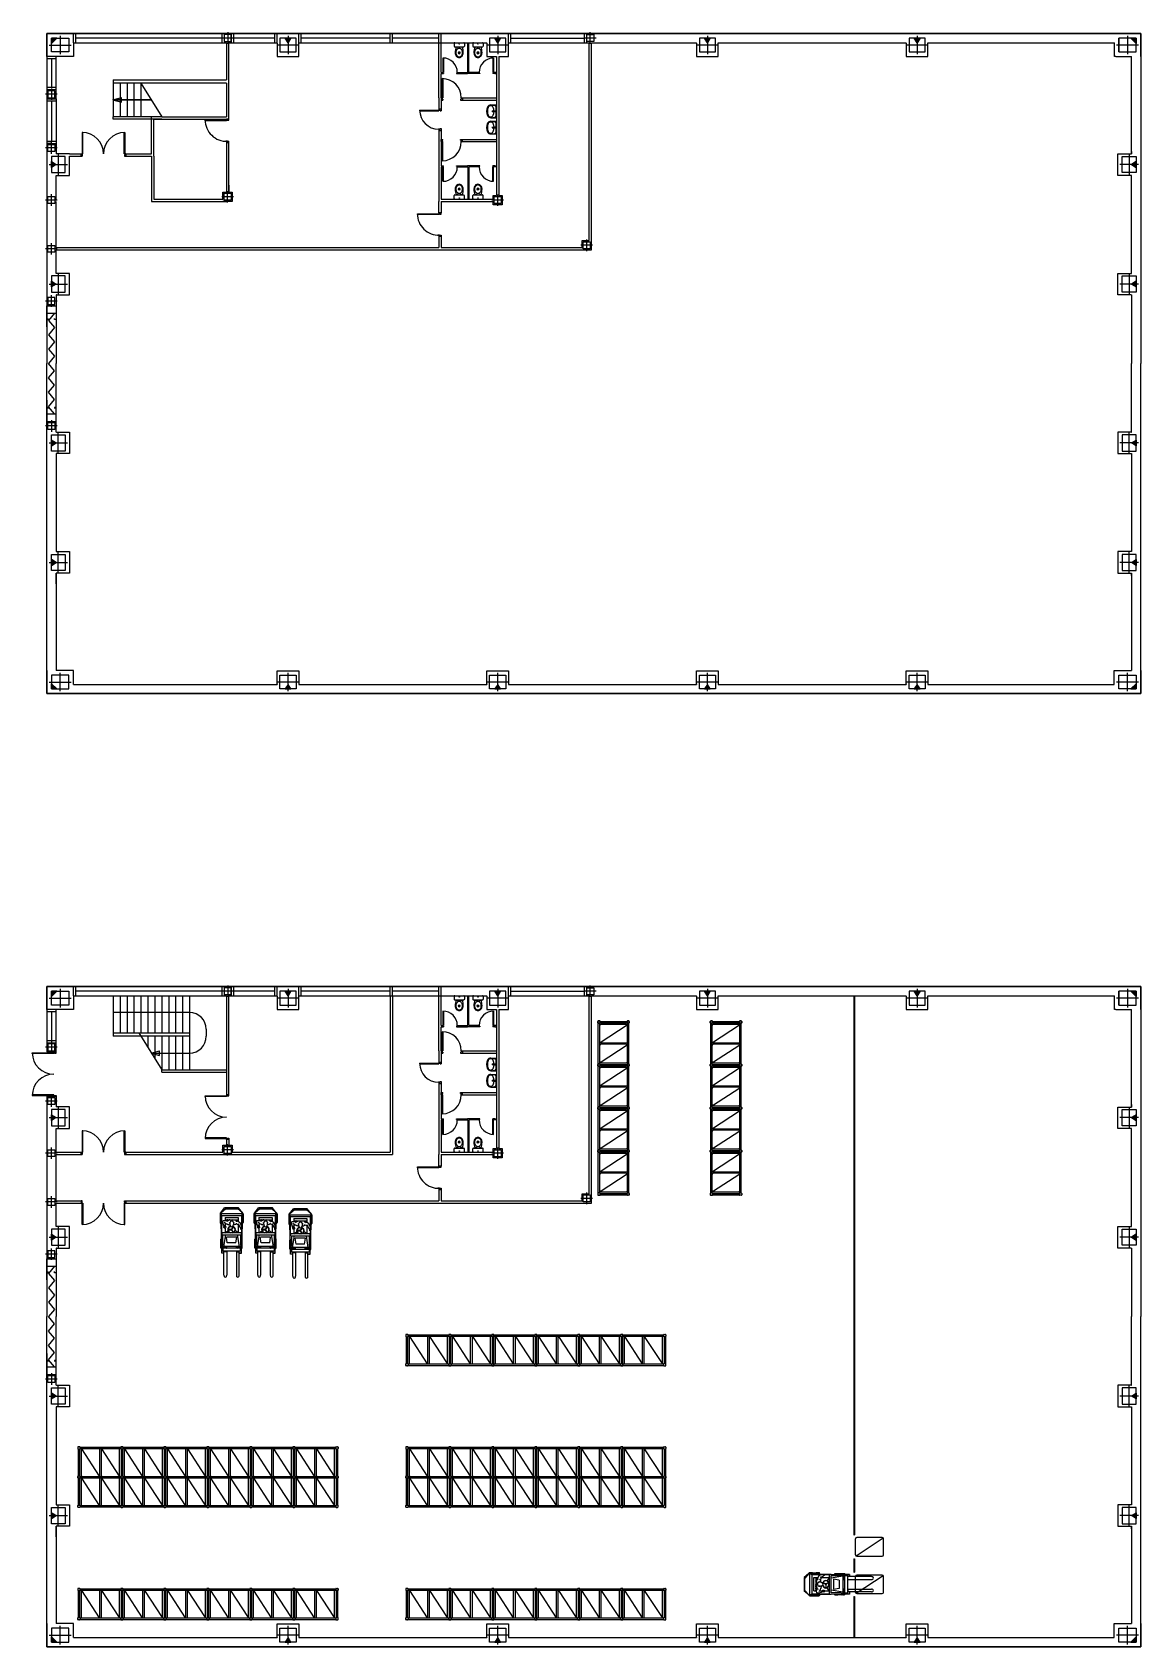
# Model space of a CAD drawing. Header units: millimetres. Extents: x 2385.3 to 2433.2, y 1897.2 to 1967.
import ezdxf

# ---------------------------------------------------------------- set-up
doc = ezdxf.new("R2010")
doc.units = ezdxf.units.MM
doc.linetypes.add('PLANTA1$0$CONTINUA', pattern=[0])

msp = doc.modelspace()

# ---------------------------------------------------------------- hatches: boundary and pattern name
for points in [[(2386.39, 1966.785), (2386.161, 1966.785), (2386.161, 1966.555)], [(2396.516, 1966.785), (2396.391, 1966.585), (2396.266, 1966.785)], [(2405.58, 1966.785), (2405.455, 1966.585), (2405.33, 1966.785)], [(2414.645, 1966.785), (2414.52, 1966.585), (2414.395, 1966.785)], [(2423.709, 1966.785), (2423.584, 1966.585), (2423.459, 1966.785)], [(2432.819, 1966.785), (2433.049, 1966.785), (2433.049, 1966.555)], [(2386.161, 1961.442), (2386.361, 1961.317), (2386.161, 1961.192)], [(2433.049, 1961.442), (2432.849, 1961.317), (2433.049, 1961.192)], [(2386.161, 1956.274), (2386.361, 1956.149), (2386.161, 1956.024)], [(2433.049, 1956.274), (2432.849, 1956.149), (2433.049, 1956.024)], [(2386.161, 1949.155), (2386.361, 1949.28), (2386.161, 1949.405)], [(2433.049, 1949.155), (2432.849, 1949.28), (2433.049, 1949.405)], [(2386.161, 1943.987), (2386.361, 1944.112), (2386.161, 1944.237)], [(2433.049, 1943.987), (2432.849, 1944.112), (2433.049, 1944.237)], [(2386.39, 1938.644), (2386.161, 1938.644), (2386.161, 1938.874)], [(2396.516, 1938.644), (2396.391, 1938.844), (2396.266, 1938.644)], [(2405.58, 1938.644), (2405.455, 1938.844), (2405.33, 1938.644)], [(2414.645, 1938.644), (2414.52, 1938.844), (2414.395, 1938.644)], [(2423.709, 1938.644), (2423.584, 1938.844), (2423.459, 1938.644)], [(2432.819, 1938.644), (2433.049, 1938.644), (2433.049, 1938.874)], [(2386.39, 1925.581), (2386.161, 1925.581), (2386.161, 1925.351)], [(2396.516, 1925.581), (2396.391, 1925.381), (2396.266, 1925.581)], [(2405.58, 1925.581), (2405.455, 1925.381), (2405.33, 1925.581)], [(2414.645, 1925.581), (2414.52, 1925.381), (2414.395, 1925.581)], [(2423.709, 1925.581), (2423.584, 1925.381), (2423.459, 1925.581)], [(2432.819, 1925.581), (2433.049, 1925.581), (2433.049, 1925.351)], [(2386.161, 1920.238), (2386.361, 1920.113), (2386.161, 1919.988)], [(2433.049, 1920.237), (2432.849, 1920.112), (2433.049, 1919.987)], [(2386.161, 1915.07), (2386.361, 1914.945), (2386.161, 1914.82)], [(2433.049, 1915.069), (2432.849, 1914.944), (2433.049, 1914.819)], [(2386.161, 1907.951), (2386.361, 1908.076), (2386.161, 1908.201)], [(2433.049, 1907.951), (2432.849, 1908.076), (2433.049, 1908.201)], [(2386.161, 1902.783), (2386.361, 1902.908), (2386.161, 1903.033)], [(2433.049, 1902.783), (2432.849, 1902.908), (2433.049, 1903.033)], [(2386.39, 1897.44), (2386.161, 1897.44), (2386.161, 1897.67)], [(2396.516, 1897.44), (2396.391, 1897.64), (2396.266, 1897.44)], [(2405.58, 1897.44), (2405.455, 1897.64), (2405.33, 1897.44)], [(2414.645, 1897.44), (2414.52, 1897.64), (2414.395, 1897.44)], [(2423.709, 1897.44), (2423.584, 1897.64), (2423.459, 1897.44)], [(2432.819, 1897.44), (2433.049, 1897.44), (2433.049, 1897.67)]]:
    msp.add_hatch(color=256).paths.add_polyline_path(points)

# ---------------------------------------------------------------- linework, layer by layer
for p, q in [((2385.961, 1965.985, 0), (2385.961, 1966.985, 0)), ((2385.961, 1966.985, 0), (2387.111, 1966.985, 0)), ((2395.908, 1966.985), (2385.961, 1966.985)), ((2385.961, 1966.985), (2385.961, 1966.185)), ((2385.961, 1966.985), (2433.249, 1966.985)), ((2386.536, 1966.885, 0), (2386.536, 1966.085, 0)), ((2387.111, 1966.585, 0), (2387.111, 1966.985)), ((2387.111, 1966.585, 0), (2387.111, 1966.985, 0)), ((2387.211, 1966.585, 0), (2387.211, 1966.985, 0)), ((2393.532, 1966.985, 0), (2393.532, 1966.585)), ((2393.932, 1966.935, 0), (2393.632, 1966.935, 0)), ((2393.632, 1966.935, 0), (2393.632, 1966.635, 0)), ((2393.732, 1966.985, 0), (2393.732, 1966.985, 0)), ((2393.782, 1967.035, 0), (2393.782, 1966.535, 0)), ((2393.932, 1966.985), (2393.932, 1966.585, 0)), ((2393.932, 1966.635, 0), (2393.932, 1966.935, 0)), ((2394.032, 1966.985), (2394.032, 1966.585, 0)), ((2395.821, 1966.585, 0), (2395.821, 1966.985)), ((2404.986, 1966.985), (2395.921, 1966.985)), ((2395.921, 1966.585, 0), (2395.921, 1966.985)), ((2396.391, 1966.885, 0), (2396.391, 1966.085, 0)), ((2396.851, 1966.585, 0), (2396.851, 1966.985)), ((2396.951, 1966.585, 0), (2396.951, 1966.985)), ((2400.805, 1966.585), (2400.805, 1966.985)), ((2400.805, 1966.585, 0), (2400.805, 1966.985, 0)), ((2400.905, 1966.585, 0), (2400.905, 1966.985, 0)), ((2402.905, 1966.585, 0), (2402.905, 1966.985, 0)), ((2403.005, 1966.585, 0), (2403.005, 1966.985, 0)), ((2414.05, 1966.985, 0), (2404.986, 1966.985, 0)), ((2405.455, 1966.885), (2405.455, 1966.085)), ((2405.915, 1966.585, 0), (2405.915, 1966.985, 0)), ((2406.015, 1966.585, 0), (2406.015, 1966.985, 0)), ((2409.207, 1966.585), (2409.207, 1966.985)), ((2409.307, 1966.585, 0), (2409.307, 1966.985)), ((2409.307, 1966.633), (2409.307, 1966.933)), ((2409.307, 1966.933), (2409.607, 1966.933)), ((2409.457, 1966.533), (2409.457, 1967.033)), ((2409.607, 1966.933), (2409.607, 1966.633)), ((2409.707, 1966.985), (2409.707, 1966.985)), ((2423.115, 1966.985), (2414.05, 1966.985)), ((2414.52, 1966.885, 0), (2414.52, 1966.085, 0)), ((2432.179, 1966.985, 0), (2423.115, 1966.985, 0)), ((2423.584, 1966.885, 0), (2423.584, 1966.085, 0)), ((2433.249, 1966.985, 0), (2432.099, 1966.985, 0)), ((2433.249, 1966.985, 0), (2432.179, 1966.985, 0)), ((2433.249, 1966.985, 0), (2432.204, 1966.985, 0)), ((2432.674, 1966.885, 0), (2432.674, 1966.085, 0)), ((2432.674, 1966.885, 0), (2432.674, 1966.085, 0)), ((2433.249, 1965.985, 0), (2433.249, 1966.985, 0)), ((2433.249, 1966.985, 0), (2433.249, 1966.185, 0)), ((2433.249, 1966.985, 0), (2433.249, 1964.157, 0)), ((2386.061, 1966.485, 0), (2387.011, 1966.485, 0)), ((2386.161, 1966.185, 0), (2386.161, 1966.785, 0)), ((2386.161, 1966.785, 0), (2386.911, 1966.785, 0)), ((2386.39, 1966.785, 0), (2386.161, 1966.785, 0)), ((2386.161, 1966.785, 0), (2386.161, 1966.555, 0)), ((2386.161, 1966.555, 0), (2386.39, 1966.785, 0)), ((2386.911, 1966.185, 0), (2386.161, 1966.185, 0)), ((2386.911, 1966.785, 0), (2386.911, 1966.485, 0)), ((2386.911, 1966.485, 0), (2386.911, 1966.185, 0)), ((2387.111, 1966.585, 0), (2387.111, 1966.485, 0)), ((2387.111, 1966.485, 0), (2387.111, 1965.985, 0)), ((2393.532, 1966.785, 0), (2387.211, 1966.785, 0)), ((2394.032, 1966.785, 0), (2393.532, 1966.785, 0)), ((2393.632, 1966.635, 0), (2393.932, 1966.635, 0)), ((2393.732, 1966.585, 0), (2393.732, 1964.985, 0)), ((2395.821, 1966.785), (2394.032, 1966.785, 0)), ((2395.921, 1966.569, 0), (2395.921, 1966.585, 0)), ((2396.841, 1966.485, 0), (2395.941, 1966.485, 0)), ((2396.741, 1966.785, 0), (2396.041, 1966.785, 0)), ((2396.041, 1966.785, 0), (2396.041, 1966.485, 0)), ((2396.041, 1966.485, 0), (2396.041, 1966.185, 0)), ((2396.041, 1966.185, 0), (2396.741, 1966.185, 0)), ((2396.391, 1966.585, 0), (2396.266, 1966.785, 0)), ((2396.266, 1966.785, 0), (2396.516, 1966.785, 0)), ((2396.516, 1966.785, 0), (2396.391, 1966.585, 0)), ((2396.741, 1966.185, 0), (2396.741, 1966.785, 0)), ((2400.805, 1966.785), (2396.951, 1966.785)), ((2400.805, 1966.585, 0), (2400.905, 1966.585, 0)), ((2402.905, 1966.785, 0), (2400.905, 1966.785, 0)), ((2402.905, 1964.207), (2402.905, 1966.585)), ((2403.005, 1965.298), (2403.005, 1966.585, 0)), ((2403.566, 1966.555, 0), (2403.566, 1966.435, 0)), ((2403.568, 1966.428, 0), (2403.587, 1966.408, 0)), ((2403.594, 1966.405, 0), (2403.988, 1966.405, 0)), ((2403.596, 1966.585, 0), (2403.986, 1966.585, 0)), ((2403.745, 1966.156, 0), (2403.745, 1966.157, 0)), ((2403.836, 1966.156, 0), (2403.836, 1966.157, 0)), ((2404.013, 1966.428, 0), (2403.995, 1966.408, 0)), ((2404.016, 1966.555, 0), (2404.016, 1966.435, 0)), ((2404.375, 1966.555, 0), (2404.375, 1966.435, 0)), ((2404.378, 1966.428, 0), (2404.396, 1966.408, 0)), ((2404.403, 1966.405, 0), (2404.797, 1966.405, 0)), ((2404.405, 1966.585, 0), (2404.795, 1966.585, 0)), ((2404.555, 1966.156, 0), (2404.555, 1966.157, 0)), ((2404.646, 1966.156, 0), (2404.646, 1966.157, 0)), ((2404.823, 1966.428, 0), (2404.804, 1966.408, 0)), ((2404.825, 1966.555, 0), (2404.825, 1966.435, 0)), ((2404.986, 1966.569, 0), (2404.986, 1966.585, 0)), ((2405.905, 1966.485), (2405.005, 1966.485)), ((2405.805, 1966.785), (2405.105, 1966.785)), ((2405.105, 1966.785), (2405.105, 1966.485)), ((2405.105, 1966.485), (2405.105, 1966.185)), ((2405.105, 1966.185), (2405.805, 1966.185)), ((2405.455, 1966.585), (2405.33, 1966.785)), ((2405.33, 1966.785), (2405.58, 1966.785)), ((2405.58, 1966.785), (2405.455, 1966.585)), ((2405.805, 1966.185), (2405.805, 1966.785)), ((2406.015, 1966.785, 0), (2409.207, 1966.783)), ((2409.707, 1966.783), (2409.207, 1966.783)), ((2409.607, 1966.633), (2409.307, 1966.633)), ((2409.405, 1958.027), (2409.405, 1966.585)), ((2409.505, 1957.624), (2409.505, 1966.585)), ((2414.05, 1966.569, 0), (2414.05, 1966.585, 0)), ((2414.97, 1966.485, 0), (2414.07, 1966.485, 0)), ((2414.87, 1966.785, 0), (2414.17, 1966.785, 0)), ((2414.17, 1966.785, 0), (2414.17, 1966.485, 0)), ((2414.17, 1966.485, 0), (2414.17, 1966.185, 0)), ((2414.17, 1966.185, 0), (2414.87, 1966.185, 0)), ((2414.52, 1966.585, 0), (2414.395, 1966.785, 0)), ((2414.395, 1966.785, 0), (2414.645, 1966.785, 0)), ((2414.645, 1966.785, 0), (2414.52, 1966.585, 0)), ((2414.87, 1966.185, 0), (2414.87, 1966.785, 0)), ((2423.115, 1966.569), (2423.115, 1966.585)), ((2424.034, 1966.485, 0), (2423.134, 1966.485, 0)), ((2423.934, 1966.785, 0), (2423.234, 1966.785, 0)), ((2423.234, 1966.785, 0), (2423.234, 1966.485, 0)), ((2423.234, 1966.485, 0), (2423.234, 1966.185, 0)), ((2423.234, 1966.185, 0), (2423.934, 1966.185, 0)), ((2423.584, 1966.585, 0), (2423.459, 1966.785, 0)), ((2423.459, 1966.785, 0), (2423.709, 1966.785, 0)), ((2423.709, 1966.785, 0), (2423.584, 1966.585, 0)), ((2423.934, 1966.185, 0), (2423.934, 1966.785, 0)), ((2432.109, 1965.995, 0), (2432.109, 1966.585, 0)), ((2433.149, 1966.485, 0), (2432.199, 1966.485, 0)), ((2433.124, 1966.485, 0), (2432.224, 1966.485, 0)), ((2433.049, 1966.785, 0), (2432.299, 1966.785, 0)), ((2432.299, 1966.785, 0), (2432.299, 1966.485, 0)), ((2432.299, 1966.185, 0), (2432.299, 1966.785, 0)), ((2432.299, 1966.485, 0), (2432.299, 1966.185, 0)), ((2432.299, 1966.185, 0), (2433.049, 1966.185, 0)), ((2432.819, 1966.785, 0), (2433.049, 1966.785, 0)), ((2433.049, 1966.555, 0), (2432.819, 1966.785, 0)), ((2433.049, 1966.185, 0), (2433.049, 1966.785, 0)), ((2433.049, 1966.785, 0), (2433.049, 1966.555, 0)), ((2385.961, 1965.985, 0), (2385.961, 1965.985, 0)), ((2385.961, 1965.985, 0), (2385.961, 1964.158, 0)), ((2386.361, 1965.985, 0), (2385.961, 1965.985, 0)), ((2386.361, 1965.885, 0), (2385.961, 1965.885, 0)), ((2386.161, 1965.885, 0), (2386.161, 1964.658)), ((2387.111, 1965.985, 0), (2386.361, 1965.985, 0)), ((2403.083, 1965.923, 0), (2403.083, 1965.273, 0)), ((2403.113, 1965.923, 0), (2403.113, 1965.298, 0)), ((2405.247, 1965.923, 0), (2405.247, 1965.298, 0)), ((2405.278, 1965.923, 0), (2405.278, 1965.273, 0)), ((2405.405, 1965.995), (2405.405, 1959.979)), ((2405.405, 1965.995, 0), (2405.405, 1964.048)), ((2405.505, 1965.995), (2405.505, 1959.979)), ((2432.179, 1965.995, 0), (2432.109, 1965.995, 0)), ((2433.249, 1965.985, 0), (2433.249, 1965.985, 0)), ((2433.249, 1965.985, 0), (2433.249, 1956.92, 0)), ((2388.832, 1964.985, 0), (2389.939, 1964.985, 0)), ((2388.832, 1964.985, 0), (2388.832, 1964.835, 0)), ((2393.732, 1964.835, 0), (2388.832, 1964.835, 0)), ((2388.832, 1964.835, 0), (2388.832, 1963.385, 0)), ((2389.132, 1964.835, 0), (2389.132, 1963.385, 0)), ((2389.432, 1964.835, 0), (2389.432, 1963.385, 0)), ((2389.732, 1964.835, 0), (2389.732, 1963.385, 0)), ((2389.939, 1964.985, 0), (2393.732, 1964.985, 0)), ((2390.032, 1964.835, 0), (2390.932, 1963.385, 0)), ((2390.032, 1964.835, 0), (2390.032, 1963.385, 0)), ((2393.732, 1964.835, 0), (2393.732, 1963.385, 0)), ((2403.005, 1964.207), (2403.005, 1965.248)), ((2403.033, 1965.298), (2403.033, 1965.248)), ((2403.033, 1965.298, 0), (2403.113, 1965.298, 0)), ((2403.033, 1965.248, 0), (2403.113, 1965.248, 0)), ((2403.033, 1965.248, 0), (2403.113, 1965.248, 0)), ((2403.055, 1965.032, 0), (2403.055, 1964.148, 0)), ((2403.083, 1965.273, 0), (2403.113, 1965.273, 0)), ((2403.086, 1965.032, 0), (2403.086, 1964.207, 0)), ((2403.113, 1965.273, 0), (2403.113, 1965.248, 0)), ((2403.677, 1965.273, 0), (2403.708, 1965.273, 0)), ((2403.677, 1965.273, 0), (2403.677, 1965.248, 0)), ((2403.677, 1965.248, 0), (2403.758, 1965.248, 0)), ((2403.708, 1965.298, 0), (2403.708, 1965.273, 0)), ((2403.708, 1965.298, 0), (2403.758, 1965.298, 0)), ((2404.653, 1965.298, 0), (2404.603, 1965.298, 0)), ((2404.683, 1965.248, 0), (2404.603, 1965.248, 0)), ((2404.653, 1965.298, 0), (2404.653, 1965.273, 0)), ((2404.683, 1965.273, 0), (2404.653, 1965.273, 0)), ((2404.683, 1965.273, 0), (2404.683, 1965.248, 0)), ((2405.328, 1965.298, 0), (2405.247, 1965.298, 0)), ((2405.247, 1965.273, 0), (2405.247, 1965.248, 0)), ((2405.278, 1965.273, 0), (2405.247, 1965.273, 0)), ((2405.328, 1965.248, 0), (2405.247, 1965.248, 0)), ((2405.328, 1965.248, 0), (2405.247, 1965.248, 0)), ((2405.328, 1965.298), (2405.328, 1965.248)), ((2405.328, 1965.248, 0), (2405.405, 1965.248, 0)), ((2386.411, 1964.358), (2385.911, 1964.358)), ((2385.961, 1964.658, 0), (2386.361, 1964.658)), ((2385.961, 1964.558, 0), (2386.361, 1964.558)), ((2385.961, 1964.158, 0), (2386.361, 1964.158)), ((2386.361, 1964.158), (2385.961, 1964.158)), ((2385.961, 1964.158, 0), (2385.961, 1962.233, 0)), ((2386.361, 1964.058), (2385.961, 1964.058)), ((2386.311, 1964.508), (2386.011, 1964.508)), ((2386.011, 1964.508), (2386.011, 1964.208)), ((2386.011, 1964.208), (2386.311, 1964.208)), ((2386.161, 1964.608), (2386.161, 1964.108)), ((2386.161, 1964.058), (2386.161, 1962.333)), ((2386.311, 1964.208), (2386.311, 1964.508)), ((2386.361, 1964.158), (2386.361, 1962.233)), ((2388.821, 1964.11, 0), (2389.186, 1964.212, 0)), ((2388.821, 1964.11, 0), (2389.186, 1964.008, 0)), ((2390.482, 1964.11, 0), (2388.832, 1964.11, 0)), ((2388.847, 1964.11, 0), (2390.482, 1964.11, 0)), ((2389.186, 1964.008, 0), (2389.186, 1964.212, 0)), ((2402.905, 1964.207), (2402.905, 1964.107)), ((2402.905, 1964.107), (2402.905, 1963.64)), ((2403.005, 1964.207), (2403.005, 1964.107)), ((2403.005, 1964.207, 0), (2403.086, 1964.207, 0)), ((2403.005, 1964.107, 0), (2403.086, 1964.107, 0)), ((2403.005, 1964.107, 0), (2403.086, 1964.107, 0)), ((2403.005, 1964.107), (2403.005, 1963.64)), ((2403.055, 1964.148, 0), (2403.086, 1964.148, 0)), ((2403.086, 1964.148, 0), (2403.086, 1964.107, 0)), ((2403.85, 1964.148, 0), (2403.88, 1964.148, 0)), ((2403.85, 1964.148, 0), (2403.85, 1964.107, 0)), ((2403.85, 1964.107, 0), (2403.93, 1964.107, 0)), ((2403.88, 1964.207, 0), (2403.88, 1964.148, 0)), ((2403.88, 1964.207, 0), (2403.93, 1964.207, 0)), ((2403.905, 1964.207), (2405.405, 1964.207)), ((2403.905, 1964.107), (2405.405, 1964.107)), ((2403.93, 1964.207), (2403.93, 1964.107)), ((2405.405, 1964.107), (2405.405, 1962.407)), ((2390.932, 1963.385, 0), (2388.832, 1963.385, 0)), ((2388.832, 1963.285, 0), (2388.832, 1963.385, 0)), ((2390.491, 1961.776, 0), (2390.491, 1963.385, 0)), ((2390.932, 1963.385, 0), (2393.732, 1963.385, 0)), ((2402.08, 1963.67), (2402.965, 1963.67)), ((2402.081, 1963.64), (2402.905, 1963.64)), ((2402.905, 1963.72, 0), (2403.005, 1963.72, 0)), ((2402.905, 1963.72), (2402.905, 1963.64)), ((2402.965, 1963.67), (2402.965, 1963.64)), ((2402.965, 1963.64), (2403.005, 1963.64)), ((2403.005, 1963.72), (2403.005, 1963.64)), ((2403.005, 1963.72), (2403.005, 1963.64)), ((2405.152, 1963.892), (2405.388, 1963.892)), ((2405.152, 1963.892), (2405.331, 1963.866)), ((2405.152, 1963.342), (2405.331, 1963.369)), ((2405.152, 1963.342), (2405.388, 1963.342)), ((2405.274, 1963.617), (2405.206, 1963.617)), ((2405.24, 1963.583), (2405.24, 1963.651)), ((2405.387, 1963.617), (2405.302, 1963.617)), ((2405.344, 1963.575), (2405.344, 1963.659)), ((2405.388, 1963.436), (2405.388, 1963.799)), ((2405.405, 1963.359), (2405.405, 1963.875)), ((2390.932, 1963.285, 0), (2388.832, 1963.285, 0)), ((2390.591, 1963.285, 0), (2393.732, 1963.285, 0)), ((2390.591, 1961.676, 0), (2390.591, 1963.285, 0)), ((2393.732, 1963.285, 0), (2393.732, 1963.212, 0)), ((2393.732, 1963.285, 0), (2393.83, 1963.285, 0)), ((2393.732, 1963.247, 0), (2393.732, 1963.212, 0)), ((2402.905, 1962.875), (2402.905, 1959.724)), ((2402.905, 1962.845), (2402.965, 1962.845)), ((2402.905, 1962.845), (2402.905, 1962.795)), ((2402.905, 1962.795, 0), (2403.005, 1962.795, 0)), ((2402.965, 1962.875), (2402.965, 1962.845)), ((2402.965, 1962.875), (2403.005, 1962.875)), ((2403.005, 1962.875), (2403.005, 1962.795)), ((2403.005, 1962.845), (2403.005, 1961.267)), ((2405.152, 1963.189), (2405.388, 1963.189)), ((2405.152, 1963.189), (2405.331, 1963.162)), ((2405.152, 1962.639), (2405.331, 1962.665)), ((2405.152, 1962.639), (2405.388, 1962.639)), ((2405.274, 1962.914), (2405.206, 1962.914)), ((2405.24, 1962.88), (2405.24, 1962.948)), ((2405.387, 1962.914), (2405.302, 1962.914)), ((2405.344, 1962.872), (2405.344, 1962.956)), ((2405.388, 1962.732), (2405.388, 1963.095)), ((2405.405, 1962.656), (2405.405, 1963.172)), ((2386.411, 1962.033), (2385.911, 1962.033)), ((2385.961, 1962.333, 0), (2386.361, 1962.333)), ((2385.961, 1962.233, 0), (2385.961, 1956.92, 0)), ((2386.161, 1962.233), (2385.961, 1962.233, 0)), ((2385.961, 1962.233, 0), (2386.361, 1962.233)), ((2386.011, 1961.883), (2386.011, 1962.183)), ((2386.011, 1962.183), (2386.311, 1962.183)), ((2386.161, 1961.783), (2386.161, 1962.283)), ((2386.161, 1962.233), (2386.361, 1962.233)), ((2386.311, 1962.183), (2386.311, 1961.883)), ((2386.361, 1962.233), (2386.361, 1961.883)), ((2393.767, 1962.323, 0), (2393.697, 1962.323, 0)), ((2393.732, 1962.323, 0), (2393.732, 1960.123, 0)), ((2393.732, 1962.276, 0), (2393.832, 1962.276, 0)), ((2393.767, 1962.323, 0), (2393.832, 1962.323, 0)), ((2403.005, 1962.307), (2403.005, 1962.407)), ((2403.005, 1962.407, 0), (2403.086, 1962.407, 0)), ((2403.005, 1962.407, 0), (2403.086, 1962.407, 0)), ((2403.005, 1962.307, 0), (2403.086, 1962.307, 0)), ((2403.055, 1961.482, 0), (2403.055, 1962.367, 0)), ((2403.055, 1962.367, 0), (2403.086, 1962.367, 0)), ((2403.086, 1962.367, 0), (2403.086, 1962.407, 0)), ((2403.086, 1961.483, 0), (2403.086, 1962.307, 0)), ((2403.85, 1962.367, 0), (2403.85, 1962.407, 0)), ((2403.85, 1962.407, 0), (2403.93, 1962.407, 0)), ((2403.85, 1962.367, 0), (2403.88, 1962.367, 0)), ((2403.88, 1962.307, 0), (2403.88, 1962.367, 0)), ((2403.88, 1962.307, 0), (2403.93, 1962.307, 0)), ((2403.905, 1962.407), (2405.405, 1962.407)), ((2403.905, 1962.307), (2405.405, 1962.307)), ((2403.93, 1962.307), (2403.93, 1962.407)), ((2386.311, 1961.883), (2386.011, 1961.883)), ((2386.061, 1961.317, 0), (2386.861, 1961.317, 0)), ((2386.761, 1961.667, 0), (2386.161, 1961.667, 0)), ((2386.161, 1961.667, 0), (2386.161, 1960.967, 0)), ((2386.161, 1961.442, 0), (2386.361, 1961.317, 0)), ((2386.161, 1961.192, 0), (2386.161, 1961.442, 0)), ((2386.361, 1961.317, 0), (2386.161, 1961.192, 0)), ((2386.361, 1961.883), (2386.361, 1961.777, 0)), ((2386.461, 1961.767, 0), (2386.461, 1960.867, 0)), ((2386.761, 1960.967, 0), (2386.761, 1961.667, 0)), ((2386.951, 1961.776, 0), (2387.523, 1961.776)), ((2386.951, 1961.676, 0), (2387.498, 1961.676)), ((2389.376, 1961.776, 0), (2389.376, 1961.677, 0)), ((2389.376, 1961.776, 0), (2390.491, 1961.776, 0)), ((2389.376, 1961.676, 0), (2390.491, 1961.676, 0)), ((2390.491, 1961.676, 0), (2390.491, 1959.724)), ((2390.591, 1961.676, 0), (2390.591, 1959.824)), ((2403.033, 1961.267, 0), (2403.005, 1961.267)), ((2403.033, 1961.217), (2403.033, 1961.267)), ((2403.033, 1961.267, 0), (2403.113, 1961.267, 0)), ((2403.033, 1961.267, 0), (2403.113, 1961.267, 0)), ((2403.083, 1961.242, 0), (2403.113, 1961.242, 0)), ((2403.083, 1960.592, 0), (2403.083, 1961.242, 0)), ((2403.113, 1961.242, 0), (2403.113, 1961.267, 0)), ((2403.677, 1961.242, 0), (2403.677, 1961.267, 0)), ((2403.677, 1961.267, 0), (2403.758, 1961.267, 0)), ((2403.677, 1961.242, 0), (2403.708, 1961.242, 0)), ((2403.708, 1961.217, 0), (2403.708, 1961.242, 0)), ((2404.683, 1961.267, 0), (2404.603, 1961.267, 0)), ((2404.683, 1961.242, 0), (2404.653, 1961.242, 0)), ((2404.653, 1961.217, 0), (2404.653, 1961.242, 0)), ((2404.683, 1961.242, 0), (2404.683, 1961.267, 0)), ((2405.328, 1961.267, 0), (2405.247, 1961.267, 0)), ((2405.328, 1961.267, 0), (2405.247, 1961.267, 0)), ((2405.247, 1961.242, 0), (2405.247, 1961.267, 0)), ((2405.278, 1961.242, 0), (2405.247, 1961.242, 0)), ((2405.278, 1960.592, 0), (2405.278, 1961.242, 0)), ((2405.328, 1961.217), (2405.328, 1961.267)), ((2405.328, 1961.267, 0), (2405.405, 1961.267, 0)), ((2433.149, 1961.317, 0), (2432.349, 1961.317, 0)), ((2432.449, 1960.967, 0), (2432.449, 1961.667, 0)), ((2432.449, 1961.667, 0), (2433.049, 1961.667, 0)), ((2432.749, 1961.767, 0), (2432.749, 1960.867, 0)), ((2432.849, 1961.882, 0), (2432.849, 1961.777, 0)), ((2433.049, 1961.442, 0), (2432.849, 1961.317, 0)), ((2432.849, 1961.317, 0), (2433.049, 1961.192, 0)), ((2433.049, 1961.667, 0), (2433.049, 1960.967, 0)), ((2433.049, 1961.192, 0), (2433.049, 1961.442, 0)), ((2386.161, 1960.967, 0), (2386.461, 1960.967, 0)), ((2386.461, 1960.967, 0), (2386.761, 1960.967, 0)), ((2403.005, 1961.217), (2403.005, 1959.824)), ((2403.033, 1961.217, 0), (2403.113, 1961.217, 0)), ((2403.113, 1960.592, 0), (2403.113, 1961.217, 0)), ((2403.708, 1961.217, 0), (2403.758, 1961.217, 0)), ((2404.653, 1961.217, 0), (2404.603, 1961.217, 0)), ((2405.328, 1961.217, 0), (2405.247, 1961.217, 0)), ((2405.247, 1960.592, 0), (2405.247, 1961.217, 0)), ((2432.749, 1960.967, 0), (2432.449, 1960.967, 0)), ((2433.049, 1960.967, 0), (2432.749, 1960.967, 0)), ((2386.011, 1959.633, 0), (2386.011, 1959.933, 0)), ((2386.011, 1959.933, 0), (2386.311, 1959.933, 0)), ((2386.161, 1959.533, 0), (2386.161, 1960.033, 0)), ((2386.311, 1959.933, 0), (2386.311, 1959.633, 0)), ((2394.026, 1959.923), (2393.526, 1959.923)), ((2393.576, 1959.824), (2393.576, 1960.123)), ((2393.576, 1960.123), (2393.976, 1960.123)), ((2393.626, 1959.773), (2393.626, 1960.073)), ((2393.626, 1960.073), (2393.926, 1960.073)), ((2393.732, 1960.378, 0), (2393.732, 1960.123, 0)), ((2393.776, 1959.673), (2393.776, 1960.173)), ((2393.832, 1960.425, 0), (2393.832, 1960.123, 0)), ((2393.926, 1960.073), (2393.926, 1959.773)), ((2393.976, 1960.123), (2393.976, 1959.724)), ((2403.566, 1959.854), (2403.566, 1959.974)), ((2403.568, 1959.98), (2403.587, 1960)), ((2403.594, 1960.004), (2403.988, 1960.004)), ((2403.745, 1960.253), (2403.745, 1960.251)), ((2403.836, 1960.253), (2403.836, 1960.251)), ((2404.013, 1959.98), (2403.995, 1960)), ((2404.016, 1959.854), (2404.016, 1959.974)), ((2404.375, 1959.854), (2404.375, 1959.974)), ((2404.378, 1959.98), (2404.396, 1960)), ((2404.403, 1960.004), (2404.797, 1960.004)), ((2404.555, 1960.253), (2404.555, 1960.251)), ((2404.646, 1960.253), (2404.646, 1960.251)), ((2404.823, 1959.98), (2404.804, 1960)), ((2404.825, 1959.854), (2404.825, 1959.974)), ((2405.254, 1959.824), (2405.254, 1959.979)), ((2405.254, 1959.979), (2405.405, 1959.979)), ((2405.303, 1959.629), (2405.303, 1959.929)), ((2405.303, 1959.929), (2405.603, 1959.929)), ((2405.453, 1959.529), (2405.453, 1960.029)), ((2405.505, 1959.979), (2405.653, 1959.979)), ((2405.603, 1959.929), (2405.603, 1959.629)), ((2405.653, 1959.979), (2405.653, 1959.58)), ((2386.411, 1959.783, 0), (2385.911, 1959.783, 0)), ((2385.961, 1959.145, 0), (2385.961, 1956.131, 0)), ((2386.311, 1959.633, 0), (2386.011, 1959.633, 0)), ((2390.491, 1959.724), (2393.776, 1959.724)), ((2390.591, 1959.824), (2393.576, 1959.824)), ((2393.976, 1959.724), (2393.576, 1959.724)), ((2393.926, 1959.773), (2393.626, 1959.773)), ((2402.905, 1959.225), (2402.905, 1959.724)), ((2402.905, 1959.225), (2403.004, 1959.225, 0)), ((2402.905, 1959.187), (2402.905, 1959.152)), ((2403.004, 1959.724), (2405.254, 1959.724)), ((2403.004, 1959.724), (2403.004, 1959.225)), ((2403.005, 1959.824), (2405.254, 1959.824)), ((2403.596, 1959.824), (2403.986, 1959.824)), ((2404.405, 1959.824), (2404.795, 1959.824)), ((2405.703, 1959.779), (2405.203, 1959.779)), ((2405.254, 1959.58), (2405.254, 1959.724)), ((2405.653, 1959.58), (2405.254, 1959.58)), ((2405.603, 1959.629), (2405.303, 1959.629)), ((2433.249, 1959.145, 0), (2433.249, 1956.13, 0)), ((2386.011, 1957.524), (2386.011, 1957.824)), ((2386.011, 1957.824), (2386.311, 1957.824)), ((2386.161, 1957.424), (2386.161, 1957.924)), ((2386.311, 1957.824), (2386.311, 1957.524)), ((2402.94, 1958.263), (2402.87, 1958.263)), ((2402.905, 1958.262), (2402.905, 1957.724)), ((2402.905, 1958.215), (2403.005, 1958.215)), ((2402.94, 1958.263), (2403.005, 1958.263)), ((2403.004, 1958.263), (2403.004, 1957.724)), ((2409.55, 1957.827), (2409.051, 1957.827)), ((2409.101, 1957.724), (2409.101, 1958.027)), ((2409.101, 1958.027), (2409.405, 1958.027)), ((2409.151, 1957.677), (2409.151, 1957.977)), ((2409.151, 1957.977), (2409.451, 1957.977)), ((2409.3, 1957.577), (2409.3, 1958.077)), ((2409.451, 1957.977), (2409.451, 1957.677)), ((2386.411, 1957.674), (2385.911, 1957.674)), ((2386.311, 1957.524), (2386.011, 1957.524)), ((2386.361, 1957.724), (2387.498, 1957.724)), ((2386.361, 1957.624), (2387.523, 1957.624)), ((2386.361, 1957.624), (2409.505, 1957.624)), ((2387.498, 1957.724), (2402.905, 1957.724)), ((2403.004, 1957.724), (2405.406, 1957.724)), ((2405.406, 1957.724), (2409.101, 1957.724)), ((2409.451, 1957.677), (2409.151, 1957.677)), ((2385.961, 1956.609, 0), (2385.961, 1955.215, 0)), ((2386.761, 1956.499, 0), (2386.161, 1956.499, 0)), ((2386.161, 1956.499, 0), (2386.161, 1955.799, 0)), ((2386.461, 1956.599, 0), (2386.461, 1955.699, 0)), ((2386.761, 1955.799, 0), (2386.761, 1956.499, 0)), ((2432.449, 1955.799), (2432.449, 1956.499)), ((2432.449, 1956.499), (2433.049, 1956.499)), ((2432.749, 1956.599), (2432.749, 1955.699)), ((2433.049, 1956.499), (2433.049, 1955.799)), ((2433.249, 1956.609, 0), (2433.249, 1952.715, 0)), ((2386.061, 1956.149, 0), (2386.861, 1956.149, 0)), ((2386.161, 1956.274, 0), (2386.361, 1956.149, 0)), ((2386.161, 1956.024, 0), (2386.161, 1956.274, 0)), ((2386.361, 1956.149, 0), (2386.161, 1956.024, 0)), ((2386.161, 1955.799, 0), (2386.461, 1955.799, 0)), ((2386.161, 1955.165, 0), (2386.161, 1955.665, 0)), ((2386.376, 1955.679, 0), (2386.361, 1955.679, 0)), ((2386.361, 1955.679, 0), (2386.361, 1955.215, 0)), ((2386.461, 1955.799, 0), (2386.761, 1955.799, 0)), ((2433.149, 1956.149), (2432.349, 1956.149)), ((2432.749, 1955.799), (2432.449, 1955.799)), ((2433.049, 1955.799), (2432.749, 1955.799)), ((2432.833, 1955.679, 0), (2432.849, 1955.679, 0)), ((2433.049, 1956.274), (2432.849, 1956.149)), ((2432.849, 1956.149), (2433.049, 1956.024)), ((2432.849, 1955.679, 0), (2432.849, 1952.715, 0)), ((2433.049, 1956.024), (2433.049, 1956.274)), ((2386.411, 1955.415, 0), (2385.911, 1955.415, 0)), ((2385.961, 1955.215, 0), (2385.961, 1952.715, 0)), ((2385.961, 1955.215, 0), (2386.361, 1955.215, 0)), ((2385.961, 1954.304, 0), (2385.961, 1955.215, 0)), ((2385.961, 1955.215, 0), (2386.361, 1955.215, 0)), ((2386.311, 1955.565, 0), (2386.011, 1955.565, 0)), ((2386.011, 1955.565, 0), (2386.011, 1955.265, 0)), ((2386.011, 1955.265, 0), (2386.311, 1955.265, 0)), ((2386.311, 1955.265, 0), (2386.311, 1955.565, 0)), ((2386.361, 1955.215, 0), (2386.361, 1952.715, 0)), ((2386.361, 1955.215, 0), (2386.361, 1954.304, 0)), ((2385.965, 1954.892, 0), (2386.361, 1954.892, 0)), ((2385.965, 1954.575, 0), (2385.965, 1954.614, 0)), ((2385.965, 1954.614, 0), (2386.028, 1954.614, 0)), ((2386.028, 1954.614, 0), (2386.028, 1954.658, 0)), ((2386.297, 1954.892, 0), (2386.033, 1954.581, 0)), ((2386.033, 1954.581, 0), (2386.297, 1954.27, 0)), ((2386.297, 1954.27, 0), (2386.033, 1953.959, 0)), ((2386.297, 1954.614, 0), (2386.297, 1954.658, 0)), ((2386.365, 1954.614, 0), (2386.297, 1954.614, 0)), ((2386.033, 1953.959, 0), (2386.297, 1953.648, 0)), ((2386.297, 1953.648, 0), (2386.033, 1953.338, 0)), ((2386.297, 1953.027, 0), (2386.032, 1952.715, 0)), ((2386.033, 1953.338, 0), (2386.297, 1953.027, 0)), ((2385.961, 1950.215, 0), (2385.961, 1952.715, 0)), ((2386.297, 1952.403, 0), (2386.032, 1952.715, 0)), ((2386.033, 1952.092, 0), (2386.297, 1952.403, 0)), ((2386.361, 1950.215, 0), (2386.361, 1952.715, 0)), ((2432.849, 1949.75, 0), (2432.849, 1952.715, 0)), ((2433.249, 1948.82, 0), (2433.249, 1952.715, 0)), ((2386.297, 1951.781, 0), (2386.033, 1952.092, 0)), ((2386.033, 1951.47, 0), (2386.297, 1951.781, 0)), ((2386.297, 1951.159, 0), (2386.033, 1951.47, 0)), ((2385.961, 1951.125, 0), (2385.961, 1950.215, 0)), ((2385.965, 1950.854, 0), (2385.965, 1950.815, 0)), ((2385.965, 1950.815, 0), (2386.028, 1950.815, 0)), ((2386.028, 1950.815, 0), (2386.028, 1950.771, 0)), ((2386.033, 1950.849, 0), (2386.297, 1951.159, 0)), ((2386.297, 1950.538, 0), (2386.033, 1950.849, 0)), ((2386.365, 1950.815, 0), (2386.297, 1950.815, 0)), ((2386.297, 1950.815, 0), (2386.297, 1950.771, 0)), ((2386.361, 1950.215, 0), (2386.361, 1951.125, 0)), ((2385.961, 1948.82, 0), (2385.961, 1950.215, 0)), ((2385.961, 1950.215, 0), (2386.361, 1950.215, 0)), ((2385.961, 1950.215, 0), (2386.361, 1950.215, 0)), ((2385.965, 1950.538, 0), (2386.361, 1950.538, 0)), ((2386.011, 1949.865, 0), (2386.011, 1950.165, 0)), ((2386.011, 1950.165, 0), (2386.311, 1950.165, 0)), ((2386.161, 1950.265, 0), (2386.161, 1949.765, 0)), ((2386.311, 1950.165, 0), (2386.311, 1949.865, 0)), ((2386.361, 1949.75, 0), (2386.361, 1950.215, 0)), ((2386.411, 1950.015, 0), (2385.911, 1950.015, 0)), ((2386.311, 1949.865, 0), (2386.011, 1949.865, 0)), ((2386.161, 1948.93, 0), (2386.161, 1949.63, 0)), ((2386.161, 1949.63, 0), (2386.461, 1949.63, 0)), ((2386.361, 1949.28, 0), (2386.161, 1949.405, 0)), ((2386.161, 1949.405, 0), (2386.161, 1949.155, 0)), ((2386.376, 1949.75, 0), (2386.361, 1949.75, 0)), ((2386.461, 1948.83, 0), (2386.461, 1949.73, 0)), ((2386.461, 1949.63, 0), (2386.761, 1949.63, 0)), ((2386.761, 1949.63, 0), (2386.761, 1948.93, 0)), ((2432.749, 1949.63), (2432.449, 1949.63)), ((2432.449, 1949.63), (2432.449, 1948.93)), ((2432.749, 1948.83), (2432.749, 1949.73)), ((2433.049, 1949.63), (2432.749, 1949.63)), ((2432.833, 1949.75, 0), (2432.849, 1949.75, 0)), ((2432.849, 1949.28), (2433.049, 1949.405)), ((2433.049, 1948.93), (2433.049, 1949.63)), ((2433.049, 1949.405), (2433.049, 1949.155)), ((2385.961, 1946.285, 0), (2385.961, 1949.299, 0)), ((2386.061, 1949.28, 0), (2386.861, 1949.28, 0)), ((2386.161, 1949.155, 0), (2386.361, 1949.28, 0)), ((2386.761, 1948.93, 0), (2386.161, 1948.93, 0)), ((2433.149, 1949.28), (2432.349, 1949.28)), ((2432.449, 1948.93), (2433.049, 1948.93)), ((2433.049, 1949.155), (2432.849, 1949.28)), ((2433.249, 1946.284, 0), (2433.249, 1949.299, 0)), ((2385.961, 1939.444, 0), (2385.961, 1948.509, 0)), ((2433.249, 1939.444, 0), (2433.249, 1948.509, 0)), ((2386.461, 1943.662, 0), (2386.461, 1944.562, 0)), ((2432.749, 1943.662, 0), (2432.749, 1944.562, 0)), ((2386.061, 1944.112, 0), (2386.861, 1944.112, 0)), ((2386.161, 1943.762, 0), (2386.161, 1944.462, 0)), ((2386.161, 1944.462, 0), (2386.461, 1944.462, 0)), ((2386.361, 1944.112, 0), (2386.161, 1944.237, 0)), ((2386.161, 1944.237, 0), (2386.161, 1943.987, 0)), ((2386.161, 1943.987, 0), (2386.361, 1944.112, 0)), ((2386.461, 1944.462, 0), (2386.761, 1944.462, 0)), ((2386.761, 1944.462, 0), (2386.761, 1943.762, 0)), ((2433.149, 1944.112, 0), (2432.349, 1944.112, 0)), ((2432.749, 1944.462, 0), (2432.449, 1944.462, 0)), ((2432.449, 1944.462, 0), (2432.449, 1943.762, 0)), ((2433.049, 1944.462, 0), (2432.749, 1944.462, 0)), ((2432.849, 1944.112, 0), (2433.049, 1944.237, 0)), ((2433.049, 1943.987, 0), (2432.849, 1944.112, 0)), ((2433.049, 1943.762, 0), (2433.049, 1944.462, 0)), ((2433.049, 1944.237, 0), (2433.049, 1943.987, 0)), ((2386.761, 1943.762, 0), (2386.161, 1943.762, 0)), ((2386.361, 1943.547), (2386.361, 1943.652, 0)), ((2386.361, 1943.197), (2386.361, 1943.547)), ((2432.449, 1943.762, 0), (2433.049, 1943.762, 0)), ((2432.849, 1943.547, 0), (2432.849, 1943.652, 0)), ((2385.961, 1939.444, 0), (2385.961, 1941.272, 0)), ((2433.249, 1938.444, 0), (2433.249, 1941.272, 0)), ((2385.961, 1939.444, 0), (2385.961, 1939.444, 0)), ((2385.961, 1939.444, 0), (2385.961, 1938.444, 0)), ((2385.961, 1938.444), (2385.961, 1939.244)), ((2386.061, 1938.944, 0), (2387.011, 1938.944, 0)), ((2386.911, 1939.244, 0), (2386.161, 1939.244, 0)), ((2386.161, 1939.244, 0), (2386.161, 1938.644, 0)), ((2387.111, 1939.444, 0), (2386.361, 1939.444, 0)), ((2386.536, 1938.544, 0), (2386.536, 1939.344, 0)), ((2386.911, 1938.944, 0), (2386.911, 1939.244, 0)), ((2386.911, 1938.644, 0), (2386.911, 1938.944, 0)), ((2387.111, 1938.944, 0), (2387.111, 1939.444, 0)), ((2387.111, 1938.844, 0), (2387.111, 1938.944, 0)), ((2396.841, 1938.944, 0), (2395.941, 1938.944, 0)), ((2396.041, 1938.944, 0), (2396.041, 1939.244, 0)), ((2396.041, 1939.244, 0), (2396.741, 1939.244, 0)), ((2396.041, 1938.644, 0), (2396.041, 1938.944, 0)), ((2396.391, 1938.544, 0), (2396.391, 1939.344, 0)), ((2396.741, 1939.244, 0), (2396.741, 1938.644, 0)), ((2405.905, 1938.944), (2405.005, 1938.944)), ((2405.105, 1938.944), (2405.105, 1939.244)), ((2405.105, 1939.244), (2405.805, 1939.244)), ((2405.105, 1938.644), (2405.105, 1938.944)), ((2405.455, 1938.544), (2405.455, 1939.344)), ((2405.805, 1939.244), (2405.805, 1938.644)), ((2414.97, 1938.944, 0), (2414.07, 1938.944, 0)), ((2414.17, 1938.944, 0), (2414.17, 1939.244, 0)), ((2414.17, 1939.244, 0), (2414.87, 1939.244, 0)), ((2414.17, 1938.644, 0), (2414.17, 1938.944, 0)), ((2414.52, 1938.544, 0), (2414.52, 1939.344, 0)), ((2414.87, 1939.244, 0), (2414.87, 1938.644, 0)), ((2424.034, 1938.944, 0), (2423.134, 1938.944, 0)), ((2423.234, 1938.944, 0), (2423.234, 1939.244, 0)), ((2423.234, 1939.244, 0), (2423.934, 1939.244, 0)), ((2423.234, 1938.644, 0), (2423.234, 1938.944, 0)), ((2423.584, 1938.544, 0), (2423.584, 1939.344, 0)), ((2423.934, 1939.244, 0), (2423.934, 1938.644, 0)), ((2432.099, 1938.944, 0), (2432.099, 1939.444, 0)), ((2432.099, 1939.444, 0), (2432.849, 1939.444, 0)), ((2432.099, 1938.844, 0), (2432.099, 1938.944, 0)), ((2433.149, 1938.944, 0), (2432.199, 1938.944, 0)), ((2433.124, 1938.944, 0), (2432.224, 1938.944, 0)), ((2432.299, 1938.944, 0), (2432.299, 1939.244, 0)), ((2432.299, 1939.244, 0), (2433.049, 1939.244, 0)), ((2432.299, 1938.644, 0), (2432.299, 1938.944, 0)), ((2432.674, 1938.544, 0), (2432.674, 1939.344, 0)), ((2432.674, 1938.544, 0), (2432.674, 1939.344, 0)), ((2433.049, 1939.244, 0), (2433.049, 1938.644, 0)), ((2433.249, 1939.444, 0), (2433.249, 1939.444, 0)), ((2433.249, 1939.444, 0), (2433.249, 1938.444, 0)), ((2433.249, 1938.444, 0), (2433.249, 1939.244, 0)), ((2385.961, 1938.444, 0), (2387.111, 1938.444, 0)), ((2395.908, 1938.444), (2385.961, 1938.444)), ((2385.961, 1938.444), (2433.249, 1938.444)), ((2386.161, 1938.644, 0), (2386.161, 1938.874, 0)), ((2386.161, 1938.874, 0), (2386.39, 1938.644, 0)), ((2386.161, 1938.644, 0), (2386.911, 1938.644, 0)), ((2386.39, 1938.644, 0), (2386.161, 1938.644, 0)), ((2395.921, 1938.86, 0), (2395.921, 1938.844, 0)), ((2404.986, 1938.444), (2395.921, 1938.444)), ((2396.741, 1938.644, 0), (2396.041, 1938.644, 0)), ((2396.391, 1938.844, 0), (2396.266, 1938.644, 0)), ((2396.266, 1938.644, 0), (2396.516, 1938.644, 0)), ((2396.516, 1938.644, 0), (2396.391, 1938.844, 0)), ((2404.986, 1938.86, 0), (2404.986, 1938.844, 0)), ((2414.05, 1938.444, 0), (2404.986, 1938.444, 0)), ((2405.805, 1938.644), (2405.105, 1938.644)), ((2405.455, 1938.844), (2405.33, 1938.644)), ((2405.33, 1938.644), (2405.58, 1938.644)), ((2405.58, 1938.644), (2405.455, 1938.844)), ((2414.05, 1938.86, 0), (2414.05, 1938.844, 0)), ((2423.115, 1938.444), (2414.05, 1938.444)), ((2414.87, 1938.644, 0), (2414.17, 1938.644, 0)), ((2414.52, 1938.844, 0), (2414.395, 1938.644, 0)), ((2414.395, 1938.644, 0), (2414.645, 1938.644, 0)), ((2414.645, 1938.644, 0), (2414.52, 1938.844, 0)), ((2423.115, 1938.86), (2423.115, 1938.844)), ((2432.179, 1938.444, 0), (2423.115, 1938.444, 0)), ((2423.934, 1938.644, 0), (2423.234, 1938.644, 0)), ((2423.584, 1938.844, 0), (2423.459, 1938.644, 0)), ((2423.459, 1938.644, 0), (2423.709, 1938.644, 0)), ((2423.709, 1938.644, 0), (2423.584, 1938.844, 0)), ((2433.249, 1938.444, 0), (2432.099, 1938.444, 0)), ((2433.249, 1938.444, 0), (2432.179, 1938.444, 0)), ((2433.249, 1938.444, 0), (2432.204, 1938.444, 0)), ((2433.049, 1938.644, 0), (2432.299, 1938.644, 0)), ((2433.049, 1938.874, 0), (2432.819, 1938.644, 0)), ((2432.819, 1938.644, 0), (2433.049, 1938.644, 0)), ((2433.049, 1938.644, 0), (2433.049, 1938.874, 0)), ((2385.961, 1924.781, 0), (2385.961, 1925.781, 0)), ((2385.961, 1925.781, 0), (2387.111, 1925.781, 0)), ((2395.908, 1925.781), (2385.961, 1925.781)), ((2385.961, 1925.781), (2385.961, 1924.981)), ((2385.961, 1925.781), (2433.249, 1925.781)), ((2386.536, 1925.681, 0), (2386.536, 1924.881, 0)), ((2387.111, 1925.381, 0), (2387.111, 1925.781)), ((2387.211, 1925.381, 0), (2387.211, 1925.781)), ((2393.532, 1925.781, 0), (2393.532, 1925.381, 0)), ((2393.632, 1925.781, 0), (2393.632, 1925.381, 0)), ((2393.932, 1925.73, 0), (2393.632, 1925.73, 0)), ((2393.632, 1925.73, 0), (2393.632, 1925.43, 0)), ((2393.732, 1925.781, 0), (2393.732, 1925.781, 0)), ((2393.782, 1925.83, 0), (2393.782, 1925.33, 0)), ((2393.932, 1925.781), (2393.932, 1925.381, 0)), ((2393.932, 1925.43, 0), (2393.932, 1925.73, 0)), ((2394.032, 1925.781), (2394.032, 1925.381, 0)), ((2395.821, 1925.381, 0), (2395.821, 1925.781)), ((2404.986, 1925.781), (2395.921, 1925.781)), ((2395.921, 1925.381, 0), (2395.921, 1925.781)), ((2396.391, 1925.681, 0), (2396.391, 1924.881, 0)), ((2396.851, 1925.381, 0), (2396.851, 1925.781)), ((2396.951, 1925.381, 0), (2396.951, 1925.781)), ((2400.805, 1925.381), (2400.805, 1925.781)), ((2400.905, 1925.381), (2400.905, 1925.781)), ((2402.905, 1925.381), (2402.905, 1925.781)), ((2403.005, 1925.381), (2403.005, 1925.781)), ((2414.05, 1925.781, 0), (2404.986, 1925.781, 0)), ((2405.455, 1925.681), (2405.455, 1924.881)), ((2405.915, 1925.381, 0), (2405.915, 1925.781, 0)), ((2406.015, 1925.381, 0), (2406.015, 1925.781, 0)), ((2409.207, 1925.381), (2409.207, 1925.781)), ((2409.307, 1925.381, 0), (2409.307, 1925.781)), ((2409.307, 1925.429), (2409.307, 1925.729)), ((2409.307, 1925.729), (2409.607, 1925.729)), ((2409.457, 1925.329), (2409.457, 1925.829)), ((2409.607, 1925.729), (2409.607, 1925.429)), ((2409.707, 1925.781), (2409.707, 1925.781)), ((2423.115, 1925.781), (2414.05, 1925.781)), ((2414.52, 1925.681, 0), (2414.52, 1924.881, 0)), ((2432.179, 1925.781, 0), (2423.115, 1925.781, 0)), ((2423.584, 1925.681, 0), (2423.584, 1924.881, 0)), ((2433.249, 1925.781, 0), (2432.099, 1925.781, 0)), ((2433.249, 1925.781, 0), (2432.179, 1925.781, 0)), ((2433.249, 1925.78, 0), (2432.204, 1925.78, 0)), ((2432.674, 1925.681, 0), (2432.674, 1924.881, 0)), ((2432.674, 1925.68, 0), (2432.674, 1924.88, 0)), ((2433.249, 1924.781, 0), (2433.249, 1925.781, 0)), ((2433.249, 1925.781, 0), (2433.249, 1924.981, 0)), ((2433.249, 1925.781, 0), (2433.249, 1922.953, 0)), ((2386.061, 1925.281, 0), (2387.011, 1925.281, 0)), ((2386.161, 1924.981, 0), (2386.161, 1925.581, 0)), ((2386.161, 1925.581, 0), (2386.911, 1925.581, 0)), ((2386.39, 1925.581, 0), (2386.161, 1925.581, 0)), ((2386.161, 1925.581, 0), (2386.161, 1925.351, 0)), ((2386.161, 1925.351, 0), (2386.39, 1925.581, 0)), ((2386.911, 1924.981, 0), (2386.161, 1924.981, 0)), ((2386.911, 1925.581, 0), (2386.911, 1925.281, 0)), ((2386.911, 1925.281, 0), (2386.911, 1924.981, 0)), ((2387.111, 1925.381, 0), (2387.111, 1925.281, 0)), ((2387.111, 1925.281, 0), (2387.111, 1924.781, 0)), ((2393.532, 1925.581, 0), (2387.211, 1925.581)), ((2388.832, 1925.381, 0), (2388.832, 1923.781, 0)), ((2389.132, 1925.381, 0), (2389.132, 1923.781, 0)), ((2389.432, 1925.381, 0), (2389.432, 1923.781, 0)), ((2389.732, 1925.381, 0), (2389.732, 1923.781, 0)), ((2390.032, 1925.381, 0), (2390.032, 1923.781, 0)), ((2390.332, 1925.381, 0), (2390.332, 1923.781, 0)), ((2390.632, 1925.381, 0), (2390.632, 1923.781, 0)), ((2390.932, 1925.381, 0), (2390.932, 1923.781, 0)), ((2391.232, 1925.381, 0), (2391.232, 1923.781, 0)), ((2391.532, 1925.381, 0), (2391.532, 1923.781, 0)), ((2391.832, 1925.381, 0), (2391.832, 1923.781, 0)), ((2392.132, 1925.381, 0), (2392.132, 1922.181, 0)), ((2394.032, 1925.58, 0), (2393.532, 1925.58, 0)), ((2393.632, 1925.43, 0), (2393.932, 1925.43, 0)), ((2393.732, 1925.381, 0), (2393.732, 1921.061, 0)), ((2395.821, 1925.581), (2394.032, 1925.581, 0)), ((2395.921, 1925.365, 0), (2395.921, 1925.381, 0)), ((2396.841, 1925.281, 0), (2395.941, 1925.281, 0)), ((2396.741, 1925.581, 0), (2396.041, 1925.581, 0)), ((2396.041, 1925.581, 0), (2396.041, 1925.281, 0)), ((2396.041, 1925.281, 0), (2396.041, 1924.981, 0)), ((2396.041, 1924.981, 0), (2396.741, 1924.981, 0)), ((2396.391, 1925.381, 0), (2396.266, 1925.581, 0)), ((2396.266, 1925.581, 0), (2396.516, 1925.581, 0)), ((2396.516, 1925.581, 0), (2396.391, 1925.381, 0)), ((2396.741, 1924.981, 0), (2396.741, 1925.581, 0)), ((2400.805, 1925.581), (2396.951, 1925.581)), ((2400.805, 1925.381), (2400.805, 1918.619)), ((2400.805, 1925.381), (2400.905, 1925.381, 0)), ((2402.905, 1925.581), (2400.905, 1925.581)), ((2400.905, 1925.381), (2400.905, 1918.519)), ((2402.905, 1923.003), (2402.905, 1925.381)), ((2403.005, 1924.094), (2403.005, 1925.381, 0)), ((2403.566, 1925.351, 0), (2403.566, 1925.231, 0)), ((2403.568, 1925.224, 0), (2403.587, 1925.204, 0)), ((2403.594, 1925.201, 0), (2403.988, 1925.201, 0)), ((2403.596, 1925.381, 0), (2403.986, 1925.381, 0)), ((2403.745, 1924.951, 0), (2403.745, 1924.953, 0)), ((2403.836, 1924.951, 0), (2403.836, 1924.953, 0)), ((2404.013, 1925.224, 0), (2403.995, 1925.204, 0)), ((2404.016, 1925.351, 0), (2404.016, 1925.231, 0)), ((2404.375, 1925.351, 0), (2404.375, 1925.231, 0)), ((2404.378, 1925.224, 0), (2404.396, 1925.204, 0)), ((2404.403, 1925.201, 0), (2404.797, 1925.201, 0)), ((2404.405, 1925.381, 0), (2404.795, 1925.381, 0)), ((2404.555, 1924.951, 0), (2404.555, 1924.953, 0)), ((2404.646, 1924.951, 0), (2404.646, 1924.953, 0)), ((2404.823, 1925.224, 0), (2404.804, 1925.204, 0)), ((2404.825, 1925.351, 0), (2404.825, 1925.231, 0)), ((2404.986, 1925.365, 0), (2404.986, 1925.381, 0)), ((2405.905, 1925.281), (2405.005, 1925.281)), ((2405.805, 1925.581), (2405.105, 1925.581)), ((2405.105, 1925.581), (2405.105, 1925.281)), ((2405.105, 1925.281), (2405.105, 1924.981)), ((2405.105, 1924.981), (2405.805, 1924.981)), ((2405.455, 1925.381), (2405.33, 1925.581)), ((2405.33, 1925.581), (2405.58, 1925.581)), ((2405.58, 1925.581), (2405.455, 1925.381)), ((2405.805, 1924.981), (2405.805, 1925.581)), ((2406.015, 1925.581, 0), (2409.207, 1925.579)), ((2409.707, 1925.579), (2409.207, 1925.579)), ((2409.607, 1925.429), (2409.307, 1925.429)), ((2409.405, 1916.822), (2409.405, 1925.381)), ((2409.505, 1916.419), (2409.505, 1925.381)), ((2414.05, 1925.365, 0), (2414.05, 1925.381, 0)), ((2414.97, 1925.281, 0), (2414.07, 1925.281, 0)), ((2414.87, 1925.581, 0), (2414.17, 1925.581, 0)), ((2414.17, 1925.581, 0), (2414.17, 1925.281, 0)), ((2414.17, 1925.281, 0), (2414.17, 1924.981, 0)), ((2414.17, 1924.981, 0), (2414.87, 1924.981, 0)), ((2414.52, 1925.381, 0), (2414.395, 1925.581, 0)), ((2414.395, 1925.581, 0), (2414.645, 1925.581, 0)), ((2414.645, 1925.581, 0), (2414.52, 1925.381, 0)), ((2414.87, 1924.981, 0), (2414.87, 1925.581, 0)), ((2420.849, 1925.381, 0), (2420.849, 1902.077, 0)), ((2420.879, 1925.381, 0), (2420.879, 1902.077, 0)), ((2423.115, 1925.365), (2423.115, 1925.381)), ((2424.034, 1925.281, 0), (2423.134, 1925.281, 0)), ((2423.934, 1925.581, 0), (2423.234, 1925.581, 0)), ((2423.234, 1925.581, 0), (2423.234, 1925.281, 0)), ((2423.234, 1925.281, 0), (2423.234, 1924.981, 0)), ((2423.234, 1924.981, 0), (2423.934, 1924.981, 0)), ((2423.584, 1925.381, 0), (2423.459, 1925.581, 0)), ((2423.459, 1925.581, 0), (2423.709, 1925.581, 0)), ((2423.709, 1925.581, 0), (2423.584, 1925.381, 0)), ((2423.934, 1924.981, 0), (2423.934, 1925.581, 0)), ((2432.109, 1924.791, 0), (2432.109, 1925.381, 0)), ((2433.149, 1925.281, 0), (2432.199, 1925.281, 0)), ((2433.124, 1925.28, 0), (2432.224, 1925.28, 0)), ((2433.049, 1925.581, 0), (2432.299, 1925.581, 0)), ((2432.299, 1925.581, 0), (2432.299, 1925.281, 0)), ((2432.299, 1924.981, 0), (2432.299, 1925.581, 0)), ((2432.299, 1925.281, 0), (2432.299, 1924.981, 0)), ((2432.299, 1924.981, 0), (2433.049, 1924.981, 0)), ((2433.049, 1925.351, 0), (2432.819, 1925.581, 0)), ((2432.819, 1925.581, 0), (2433.049, 1925.581, 0)), ((2433.049, 1924.981, 0), (2433.049, 1925.581, 0)), ((2433.049, 1925.581, 0), (2433.049, 1925.351, 0)), ((2385.961, 1924.781, 0), (2385.961, 1924.781, 0)), ((2385.961, 1924.781, 0), (2385.961, 1922.953, 0)), ((2386.361, 1924.781, 0), (2385.961, 1924.781, 0)), ((2386.361, 1924.681, 0), (2385.961, 1924.681, 0)), ((2386.161, 1924.681, 0), (2386.161, 1923.453)), ((2387.111, 1924.781, 0), (2386.361, 1924.781, 0)), ((2392.132, 1924.656, 0), (2388.832, 1924.656, 0)), ((2403.083, 1924.719, 0), (2403.083, 1924.069, 0)), ((2403.113, 1924.718, 0), (2403.113, 1924.094, 0)), ((2405.247, 1924.718, 0), (2405.247, 1924.094, 0)), ((2405.278, 1924.719, 0), (2405.278, 1924.069, 0)), ((2405.405, 1924.791), (2405.405, 1918.774)), ((2405.405, 1924.791, 0), (2405.405, 1922.844)), ((2405.505, 1924.791), (2405.505, 1918.774)), ((2432.179, 1924.791, 0), (2432.109, 1924.791, 0)), ((2433.249, 1924.781, 0), (2433.249, 1924.781, 0)), ((2433.249, 1924.781, 0), (2433.249, 1915.716, 0)), ((2388.832, 1923.781, 0), (2389.939, 1923.781, 0)), ((2388.832, 1923.781, 0), (2388.832, 1923.631, 0)), ((2392.132, 1923.631, 0), (2388.832, 1923.631, 0)), ((2389.939, 1923.781, 0), (2390.932, 1922.181, 0)), ((2389.939, 1923.781, 0), (2392.132, 1923.781, 0)), ((2390.332, 1923.631, 0), (2390.332, 1923.147, 0)), ((2390.632, 1923.631, 0), (2390.632, 1922.664, 0)), ((2390.932, 1923.631, 0), (2390.932, 1922.181, 0)), ((2391.232, 1923.631, 0), (2391.232, 1922.181, 0)), ((2391.532, 1923.631, 0), (2391.532, 1922.181, 0)), ((2391.832, 1923.631, 0), (2391.832, 1922.181, 0)), ((2403.005, 1923.003), (2403.005, 1924.044)), ((2403.033, 1924.094), (2403.033, 1924.044)), ((2403.033, 1924.094, 0), (2403.113, 1924.094, 0)), ((2403.033, 1924.044, 0), (2403.113, 1924.044, 0)), ((2403.033, 1924.044, 0), (2403.113, 1924.044, 0)), ((2403.055, 1923.828, 0), (2403.055, 1922.944, 0)), ((2403.083, 1924.069, 0), (2403.113, 1924.069, 0)), ((2403.086, 1923.827, 0), (2403.086, 1923.003, 0)), ((2403.113, 1924.069, 0), (2403.113, 1924.044, 0)), ((2403.677, 1924.069, 0), (2403.708, 1924.069, 0)), ((2403.677, 1924.069, 0), (2403.677, 1924.044, 0)), ((2403.677, 1924.044, 0), (2403.758, 1924.044, 0)), ((2403.708, 1924.094, 0), (2403.708, 1924.069, 0)), ((2403.708, 1924.094, 0), (2403.758, 1924.094, 0)), ((2404.653, 1924.094, 0), (2404.603, 1924.094, 0)), ((2404.683, 1924.044, 0), (2404.603, 1924.044, 0)), ((2404.653, 1924.094, 0), (2404.653, 1924.069, 0)), ((2404.683, 1924.069, 0), (2404.653, 1924.069, 0)), ((2404.683, 1924.069, 0), (2404.683, 1924.044, 0)), ((2405.328, 1924.094, 0), (2405.247, 1924.094, 0)), ((2405.247, 1924.069, 0), (2405.247, 1924.044, 0)), ((2405.278, 1924.069, 0), (2405.247, 1924.069, 0)), ((2405.328, 1924.044, 0), (2405.247, 1924.044, 0)), ((2405.328, 1924.044, 0), (2405.247, 1924.044, 0)), ((2405.328, 1924.094), (2405.328, 1924.044)), ((2405.328, 1924.044, 0), (2405.405, 1924.044, 0)), ((2386.411, 1923.153), (2385.911, 1923.153)), ((2385.961, 1923.453, 0), (2386.361, 1923.453)), ((2385.961, 1923.353, 0), (2386.361, 1923.353)), ((2385.961, 1922.953, 0), (2386.361, 1922.953)), ((2386.311, 1923.303), (2386.011, 1923.303)), ((2386.011, 1923.303), (2386.011, 1923.003)), ((2386.011, 1923.003), (2386.311, 1923.003)), ((2386.161, 1923.403), (2386.161, 1922.903)), ((2386.311, 1923.003), (2386.311, 1923.303)), ((2390.471, 1922.906, 0), (2390.836, 1923.007, 0)), ((2390.471, 1922.906, 0), (2390.836, 1922.804, 0)), ((2390.497, 1922.906, 0), (2392.132, 1922.906, 0)), ((2390.836, 1922.804, 0), (2390.836, 1923.007, 0)), ((2402.905, 1923.003), (2402.905, 1922.903)), ((2402.905, 1922.903), (2402.905, 1922.435)), ((2403.005, 1923.003), (2403.005, 1922.903)), ((2403.005, 1923.003, 0), (2403.086, 1923.003, 0)), ((2403.005, 1922.903, 0), (2403.086, 1922.903, 0)), ((2403.005, 1922.903, 0), (2403.086, 1922.903, 0)), ((2403.005, 1922.903), (2403.005, 1922.435)), ((2403.055, 1922.944, 0), (2403.086, 1922.944, 0)), ((2403.086, 1922.944, 0), (2403.086, 1922.903, 0)), ((2403.85, 1922.944, 0), (2403.88, 1922.944, 0)), ((2403.85, 1922.944, 0), (2403.85, 1922.903, 0)), ((2403.85, 1922.903, 0), (2403.93, 1922.903, 0)), ((2403.88, 1923.003, 0), (2403.88, 1922.944, 0)), ((2403.88, 1923.003, 0), (2403.93, 1923.003, 0)), ((2403.905, 1923.003), (2405.405, 1923.003)), ((2403.905, 1922.903), (2405.405, 1922.903)), ((2403.93, 1923.003), (2403.93, 1922.903)), ((2405.405, 1922.903), (2405.405, 1921.203)), ((2390.932, 1922.181, 0), (2393.732, 1922.181, 0)), ((2390.932, 1922.081, 0), (2390.932, 1922.181, 0)), ((2402.08, 1922.466), (2402.965, 1922.466)), ((2402.081, 1922.435), (2402.905, 1922.435)), ((2402.905, 1922.516, 0), (2403.005, 1922.516, 0)), ((2402.905, 1922.516), (2402.905, 1922.435)), ((2402.965, 1922.466), (2402.965, 1922.435)), ((2402.965, 1922.435), (2403.005, 1922.435)), ((2403.005, 1922.516), (2403.005, 1922.435)), ((2403.005, 1922.516), (2403.005, 1922.435)), ((2405.152, 1922.688), (2405.388, 1922.688)), ((2405.152, 1922.688), (2405.331, 1922.661)), ((2405.152, 1922.138), (2405.331, 1922.164)), ((2405.274, 1922.413), (2405.206, 1922.413)), ((2405.24, 1922.379), (2405.24, 1922.447)), ((2405.387, 1922.413), (2405.302, 1922.413)), ((2405.344, 1922.37), (2405.344, 1922.455)), ((2405.388, 1922.231), (2405.388, 1922.594)), ((2405.405, 1922.155), (2405.405, 1922.671)), ((2390.932, 1922.081, 0), (2393.732, 1922.081, 0)), ((2402.905, 1921.671), (2402.905, 1918.519)), ((2402.905, 1921.641), (2402.965, 1921.641)), ((2402.905, 1921.641), (2402.905, 1921.591)), ((2402.905, 1921.591, 0), (2403.005, 1921.591, 0)), ((2402.965, 1921.671), (2402.965, 1921.641)), ((2402.965, 1921.671), (2403.005, 1921.671)), ((2403.005, 1921.671), (2403.005, 1921.591)), ((2403.005, 1921.641), (2403.005, 1920.062)), ((2405.152, 1922.138), (2405.388, 1922.138)), ((2405.152, 1921.984), (2405.388, 1921.984)), ((2405.152, 1921.984), (2405.331, 1921.958)), ((2405.152, 1921.434), (2405.331, 1921.461)), ((2405.274, 1921.709), (2405.206, 1921.709)), ((2405.24, 1921.676), (2405.24, 1921.743)), ((2405.387, 1921.709), (2405.302, 1921.709)), ((2405.344, 1921.667), (2405.344, 1921.752)), ((2405.388, 1921.528), (2405.388, 1921.891)), ((2405.405, 1921.451), (2405.405, 1921.967)), ((2386.411, 1920.828), (2385.911, 1920.828)), ((2385.961, 1921.028, 0), (2385.961, 1915.716, 0)), ((2386.161, 1921.028), (2385.961, 1921.028, 0)), ((2386.011, 1920.678), (2386.011, 1920.978)), ((2386.011, 1920.978), (2386.311, 1920.978)), ((2386.161, 1920.578), (2386.161, 1921.078)), ((2386.161, 1921.028), (2386.261, 1921.028)), ((2386.311, 1920.978), (2386.311, 1920.678)), ((2386.361, 1921.028), (2386.361, 1920.678)), ((2393.732, 1921.098, 0), (2393.831, 1921.098, 0)), ((2403.005, 1921.103), (2403.005, 1921.203)), ((2403.005, 1921.203, 0), (2403.086, 1921.203, 0)), ((2403.005, 1921.203, 0), (2403.086, 1921.203, 0)), ((2403.005, 1921.103, 0), (2403.086, 1921.103, 0)), ((2403.055, 1920.278, 0), (2403.055, 1921.163, 0)), ((2403.055, 1921.163, 0), (2403.086, 1921.163, 0)), ((2403.086, 1921.163, 0), (2403.086, 1921.203, 0)), ((2403.086, 1920.279, 0), (2403.086, 1921.103, 0)), ((2403.85, 1921.163, 0), (2403.85, 1921.203, 0)), ((2403.85, 1921.203, 0), (2403.93, 1921.203, 0)), ((2403.85, 1921.163, 0), (2403.88, 1921.163, 0)), ((2403.88, 1921.103, 0), (2403.88, 1921.163, 0)), ((2403.88, 1921.103, 0), (2403.93, 1921.103, 0)), ((2403.905, 1921.203), (2405.405, 1921.203)), ((2403.905, 1921.103), (2405.405, 1921.103)), ((2403.93, 1921.103), (2403.93, 1921.203)), ((2405.152, 1921.434), (2405.388, 1921.434)), ((2386.311, 1920.678), (2386.011, 1920.678)), ((2386.061, 1920.113, 0), (2386.861, 1920.113, 0)), ((2386.761, 1920.463, 0), (2386.161, 1920.463, 0)), ((2386.161, 1920.463, 0), (2386.161, 1919.763, 0)), ((2386.161, 1920.238, 0), (2386.361, 1920.113, 0)), ((2386.161, 1919.988, 0), (2386.161, 1920.238, 0)), ((2386.361, 1920.113, 0), (2386.161, 1919.988, 0)), ((2386.361, 1920.678), (2386.361, 1920.573, 0)), ((2386.461, 1920.563, 0), (2386.461, 1919.663, 0)), ((2386.761, 1919.763, 0), (2386.761, 1920.463, 0)), ((2403.033, 1920.062, 0), (2403.005, 1920.062)), ((2403.033, 1920.012), (2403.033, 1920.062)), ((2403.033, 1920.062, 0), (2403.113, 1920.062, 0)), ((2403.033, 1920.062, 0), (2403.113, 1920.062, 0)), ((2403.113, 1920.037, 0), (2403.113, 1920.062, 0)), ((2403.677, 1920.037, 0), (2403.677, 1920.062, 0)), ((2403.677, 1920.062, 0), (2403.758, 1920.062, 0)), ((2404.683, 1920.062, 0), (2404.603, 1920.062, 0)), ((2404.683, 1920.037, 0), (2404.683, 1920.062, 0)), ((2405.328, 1920.062, 0), (2405.247, 1920.062, 0)), ((2405.328, 1920.062, 0), (2405.247, 1920.062, 0)), ((2405.247, 1920.037, 0), (2405.247, 1920.062, 0)), ((2405.328, 1920.012), (2405.328, 1920.062)), ((2405.328, 1920.062, 0), (2405.405, 1920.062, 0)), ((2433.149, 1920.112, 0), (2432.349, 1920.112, 0)), ((2432.449, 1920.462, 0), (2433.049, 1920.462, 0)), ((2432.449, 1919.762, 0), (2432.449, 1920.462, 0)), ((2432.749, 1920.562, 0), (2432.749, 1919.662, 0)), ((2432.849, 1920.678, 0), (2432.849, 1920.572, 0)), ((2433.049, 1920.237, 0), (2432.849, 1920.112, 0)), ((2432.849, 1920.112, 0), (2433.049, 1919.987, 0)), ((2433.049, 1920.462, 0), (2433.049, 1919.762, 0)), ((2433.049, 1919.987, 0), (2433.049, 1920.237, 0)), ((2386.161, 1919.763, 0), (2386.461, 1919.763, 0)), ((2386.461, 1919.763, 0), (2386.761, 1919.763, 0)), ((2403.005, 1920.012), (2403.005, 1918.619)), ((2403.033, 1920.012, 0), (2403.113, 1920.012, 0)), ((2403.083, 1920.037, 0), (2403.113, 1920.037, 0)), ((2403.083, 1919.387, 0), (2403.083, 1920.037, 0)), ((2403.113, 1919.388, 0), (2403.113, 1920.012, 0)), ((2403.677, 1920.037, 0), (2403.708, 1920.037, 0)), ((2403.708, 1920.012, 0), (2403.708, 1920.037, 0)), ((2403.708, 1920.012, 0), (2403.758, 1920.012, 0)), ((2404.653, 1920.012, 0), (2404.603, 1920.012, 0)), ((2404.683, 1920.037, 0), (2404.653, 1920.037, 0)), ((2404.653, 1920.012, 0), (2404.653, 1920.037, 0)), ((2405.278, 1920.037, 0), (2405.247, 1920.037, 0)), ((2405.328, 1920.012, 0), (2405.247, 1920.012, 0)), ((2405.247, 1919.388, 0), (2405.247, 1920.012, 0)), ((2405.278, 1919.387, 0), (2405.278, 1920.037, 0)), ((2432.749, 1919.762, 0), (2432.449, 1919.762, 0)), ((2433.049, 1919.762, 0), (2432.749, 1919.762, 0)), ((2386.011, 1918.428, 0), (2386.011, 1918.728, 0)), ((2386.011, 1918.728, 0), (2386.311, 1918.728, 0)), ((2386.161, 1918.328, 0), (2386.161, 1918.828, 0)), ((2386.311, 1918.728, 0), (2386.311, 1918.428, 0)), ((2394.026, 1918.719), (2393.526, 1918.719)), ((2393.576, 1918.619), (2393.576, 1918.918)), ((2393.576, 1918.918), (2393.976, 1918.918)), ((2393.626, 1918.569), (2393.626, 1918.869)), ((2393.626, 1918.869), (2393.926, 1918.869)), ((2393.732, 1919.173, 0), (2393.732, 1918.918, 0)), ((2393.776, 1918.469), (2393.776, 1918.969)), ((2393.832, 1919.221, 0), (2393.832, 1918.918, 0)), ((2393.926, 1918.869), (2393.926, 1918.569)), ((2393.976, 1918.918), (2393.976, 1918.619)), ((2403.566, 1918.649), (2403.566, 1918.769)), ((2403.568, 1918.776), (2403.587, 1918.796)), ((2403.594, 1918.799), (2403.988, 1918.799)), ((2403.745, 1919.048), (2403.745, 1919.047)), ((2403.836, 1919.048), (2403.836, 1919.047)), ((2404.013, 1918.776), (2403.995, 1918.796)), ((2404.016, 1918.649), (2404.016, 1918.769)), ((2404.375, 1918.649), (2404.375, 1918.769)), ((2404.378, 1918.776), (2404.396, 1918.796)), ((2404.403, 1918.799), (2404.797, 1918.799)), ((2404.555, 1919.048), (2404.555, 1919.047)), ((2404.646, 1919.048), (2404.646, 1919.047)), ((2404.823, 1918.776), (2404.804, 1918.796)), ((2404.825, 1918.649), (2404.825, 1918.769)), ((2405.254, 1918.619), (2405.254, 1918.774)), ((2405.254, 1918.774), (2405.405, 1918.774)), ((2405.303, 1918.425), (2405.303, 1918.725)), ((2405.303, 1918.725), (2405.603, 1918.725)), ((2405.453, 1918.325), (2405.453, 1918.825)), ((2405.505, 1918.774), (2405.653, 1918.774)), ((2405.603, 1918.725), (2405.603, 1918.425)), ((2405.653, 1918.774), (2405.653, 1918.375)), ((2386.411, 1918.578, 0), (2385.911, 1918.578, 0)), ((2386.311, 1918.428, 0), (2386.011, 1918.428, 0)), ((2386.361, 1918.619), (2387.523, 1918.619)), ((2386.361, 1918.519), (2387.498, 1918.519)), ((2389.303, 1918.619), (2393.576, 1918.619)), ((2389.328, 1918.519), (2400.905, 1918.519)), ((2389.376, 1918.62, 0), (2389.376, 1918.52, 0)), ((2393.976, 1918.519), (2393.576, 1918.519)), ((2393.926, 1918.569), (2393.626, 1918.569)), ((2393.976, 1918.619), (2400.805, 1918.619)), ((2402.905, 1918.02), (2402.905, 1918.519)), ((2402.905, 1918.02), (2403.004, 1918.02, 0)), ((2402.905, 1917.983), (2402.905, 1917.948)), ((2403.004, 1918.519), (2405.254, 1918.519)), ((2403.004, 1918.519), (2403.004, 1918.02)), ((2403.005, 1918.619), (2405.254, 1918.619)), ((2403.596, 1918.619), (2403.986, 1918.619)), ((2404.405, 1918.619), (2404.795, 1918.619)), ((2405.703, 1918.575), (2405.203, 1918.575)), ((2405.254, 1918.375), (2405.254, 1918.519)), ((2405.653, 1918.375), (2405.254, 1918.375)), ((2405.603, 1918.425), (2405.303, 1918.425)), ((2385.961, 1917.94, 0), (2385.961, 1914.926, 0)), ((2433.249, 1917.94, 0), (2433.249, 1914.926, 0)), ((2386.011, 1916.619), (2386.311, 1916.619)), ((2386.011, 1916.319), (2386.011, 1916.619)), ((2386.161, 1916.219), (2386.161, 1916.719)), ((2386.311, 1916.619), (2386.311, 1916.319)), ((2402.94, 1917.058), (2402.87, 1917.058)), ((2402.905, 1917.058), (2402.905, 1916.519)), ((2402.905, 1917.011), (2403.005, 1917.011)), ((2402.94, 1917.058), (2403.005, 1917.058)), ((2403.004, 1917.058), (2403.004, 1916.519)), ((2409.55, 1916.623), (2409.051, 1916.623)), ((2409.101, 1916.519), (2409.101, 1916.822)), ((2409.101, 1916.822), (2409.405, 1916.822)), ((2409.151, 1916.473), (2409.151, 1916.773)), ((2409.151, 1916.773), (2409.451, 1916.773)), ((2409.3, 1916.373), (2409.3, 1916.873)), ((2409.451, 1916.773), (2409.451, 1916.473)), ((2386.411, 1916.469), (2385.911, 1916.469)), ((2386.311, 1916.319), (2386.011, 1916.319)), ((2386.361, 1916.519), (2387.498, 1916.519)), ((2386.361, 1916.419), (2387.523, 1916.419)), ((2389.303, 1916.419), (2409.505, 1916.419)), ((2389.328, 1916.519), (2402.905, 1916.519)), ((2389.376, 1916.42, 0), (2389.376, 1916.519, 0)), ((2403.004, 1916.519), (2405.406, 1916.519)), ((2405.406, 1916.519), (2409.101, 1916.519)), ((2409.451, 1916.473), (2409.151, 1916.473)), ((2385.961, 1915.405, 0), (2385.961, 1914.01, 0)), ((2386.761, 1915.295, 0), (2386.161, 1915.295, 0)), ((2386.161, 1915.295, 0), (2386.161, 1914.595, 0)), ((2386.461, 1915.395, 0), (2386.461, 1914.495, 0)), ((2386.761, 1914.595, 0), (2386.761, 1915.295, 0)), ((2432.449, 1915.294), (2433.049, 1915.294)), ((2432.449, 1914.594), (2432.449, 1915.294)), ((2432.749, 1915.394), (2432.749, 1914.494)), ((2433.049, 1915.294), (2433.049, 1914.594)), ((2433.249, 1915.404, 0), (2433.249, 1911.51, 0)), ((2386.061, 1914.945, 0), (2386.861, 1914.945, 0)), ((2386.161, 1915.07, 0), (2386.361, 1914.945, 0)), ((2386.161, 1914.82, 0), (2386.161, 1915.07, 0)), ((2386.361, 1914.945, 0), (2386.161, 1914.82, 0)), ((2386.161, 1914.595, 0), (2386.461, 1914.595, 0)), ((2386.376, 1914.475, 0), (2386.361, 1914.475, 0)), ((2386.361, 1914.475, 0), (2386.361, 1914.01, 0)), ((2386.461, 1914.595, 0), (2386.761, 1914.595, 0)), ((2433.149, 1914.944), (2432.349, 1914.944)), ((2432.749, 1914.594), (2432.449, 1914.594)), ((2433.049, 1914.594), (2432.749, 1914.594)), ((2432.833, 1914.475, 0), (2432.849, 1914.475, 0)), ((2433.049, 1915.069), (2432.849, 1914.944)), ((2432.849, 1914.944), (2433.049, 1914.819)), ((2432.849, 1914.475, 0), (2432.849, 1911.51, 0)), ((2433.049, 1914.819), (2433.049, 1915.069)), ((2386.411, 1914.21, 0), (2385.911, 1914.21, 0)), ((2385.961, 1914.01, 0), (2385.961, 1911.51, 0)), ((2385.961, 1914.01, 0), (2386.361, 1914.01, 0)), ((2385.961, 1913.1, 0), (2385.961, 1914.01, 0)), ((2385.961, 1914.01, 0), (2386.361, 1914.01, 0)), ((2386.311, 1914.36, 0), (2386.011, 1914.36, 0)), ((2386.011, 1914.36, 0), (2386.011, 1914.06, 0)), ((2386.011, 1914.06, 0), (2386.311, 1914.06, 0)), ((2386.161, 1913.96, 0), (2386.161, 1914.46, 0)), ((2386.311, 1914.06, 0), (2386.311, 1914.36, 0)), ((2386.361, 1914.01, 0), (2386.361, 1911.51, 0)), ((2386.361, 1914.01, 0), (2386.361, 1913.1, 0)), ((2385.965, 1913.687, 0), (2386.361, 1913.687, 0)), ((2385.965, 1913.37, 0), (2385.965, 1913.41, 0)), ((2385.965, 1913.41, 0), (2386.028, 1913.41, 0)), ((2386.028, 1913.41, 0), (2386.028, 1913.454, 0)), ((2386.297, 1913.687, 0), (2386.033, 1913.376, 0)), ((2386.033, 1913.376, 0), (2386.297, 1913.066, 0)), ((2386.297, 1913.41, 0), (2386.297, 1913.454, 0)), ((2386.365, 1913.41, 0), (2386.297, 1913.41, 0)), ((2386.297, 1913.066, 0), (2386.033, 1912.755, 0)), ((2386.033, 1912.755, 0), (2386.297, 1912.444, 0)), ((2386.297, 1912.444, 0), (2386.033, 1912.133, 0)), ((2386.297, 1911.822, 0), (2386.032, 1911.51, 0)), ((2386.033, 1912.133, 0), (2386.297, 1911.822, 0)), ((2385.961, 1909.01, 0), (2385.961, 1911.51, 0)), ((2386.297, 1911.198, 0), (2386.032, 1911.51, 0)), ((2386.033, 1910.887, 0), (2386.297, 1911.198, 0)), ((2386.361, 1909.01, 0), (2386.361, 1911.51, 0)), ((2432.849, 1908.545, 0), (2432.849, 1911.51, 0)), ((2433.249, 1907.616, 0), (2433.249, 1911.51, 0)), ((2386.297, 1910.577, 0), (2386.033, 1910.887, 0)), ((2386.033, 1910.266, 0), (2386.297, 1910.577, 0)), ((2385.961, 1909.921, 0), (2385.961, 1909.01, 0)), ((2385.965, 1909.65, 0), (2385.965, 1909.61, 0)), ((2385.965, 1909.61, 0), (2386.028, 1909.61, 0)), ((2386.028, 1909.61, 0), (2386.028, 1909.567, 0)), ((2386.297, 1909.955, 0), (2386.033, 1910.266, 0)), ((2386.033, 1909.644, 0), (2386.297, 1909.955, 0)), ((2386.297, 1909.333, 0), (2386.033, 1909.644, 0)), ((2386.365, 1909.611, 0), (2386.297, 1909.61, 0)), ((2386.297, 1909.61, 0), (2386.297, 1909.567, 0)), ((2386.361, 1909.01, 0), (2386.361, 1909.921, 0)), ((2385.961, 1907.616, 0), (2385.961, 1909.01, 0)), ((2385.961, 1909.01, 0), (2386.361, 1909.01, 0)), ((2385.961, 1909.01, 0), (2386.361, 1909.01, 0)), ((2385.965, 1909.333, 0), (2386.361, 1909.333, 0)), ((2386.011, 1908.66, 0), (2386.011, 1908.96, 0)), ((2386.011, 1908.96, 0), (2386.311, 1908.96, 0)), ((2386.161, 1909.06, 0), (2386.161, 1908.56, 0)), ((2386.311, 1908.96, 0), (2386.311, 1908.66, 0)), ((2386.361, 1908.545, 0), (2386.361, 1909.01, 0)), ((2386.411, 1908.81, 0), (2385.911, 1908.81, 0)), ((2386.311, 1908.66, 0), (2386.011, 1908.66, 0)), ((2386.161, 1907.726, 0), (2386.161, 1908.426, 0)), ((2386.161, 1908.426, 0), (2386.461, 1908.426, 0)), ((2386.361, 1908.076, 0), (2386.161, 1908.201, 0)), ((2386.161, 1908.201, 0), (2386.161, 1907.951, 0)), ((2386.376, 1908.545, 0), (2386.361, 1908.545, 0)), ((2386.461, 1907.626, 0), (2386.461, 1908.526, 0)), ((2386.461, 1908.426, 0), (2386.761, 1908.426, 0)), ((2386.761, 1908.426, 0), (2386.761, 1907.726, 0)), ((2432.449, 1908.426), (2432.449, 1907.726)), ((2432.749, 1908.426), (2432.449, 1908.426)), ((2432.749, 1907.626), (2432.749, 1908.526)), ((2433.049, 1908.426), (2432.749, 1908.426)), ((2432.833, 1908.545, 0), (2432.849, 1908.545, 0)), ((2432.849, 1908.076), (2433.049, 1908.201)), ((2433.049, 1907.726), (2433.049, 1908.426)), ((2433.049, 1908.201), (2433.049, 1907.951)), ((2385.961, 1905.08, 0), (2385.961, 1908.094, 0)), ((2386.061, 1908.076, 0), (2386.861, 1908.076, 0)), ((2386.161, 1907.951, 0), (2386.361, 1908.076, 0)), ((2386.761, 1907.726, 0), (2386.161, 1907.726, 0)), ((2433.149, 1908.076), (2432.349, 1908.076)), ((2432.449, 1907.726), (2433.049, 1907.726)), ((2433.049, 1907.951), (2432.849, 1908.076)), ((2433.249, 1905.08, 0), (2433.249, 1908.094, 0)), ((2385.961, 1898.24, 0), (2385.961, 1907.304, 0)), ((2433.249, 1898.24, 0), (2433.249, 1907.304, 0)), ((2386.461, 1902.458, 0), (2386.461, 1903.358, 0)), ((2432.749, 1902.458, 0), (2432.749, 1903.358, 0)), ((2386.061, 1902.908, 0), (2386.861, 1902.908, 0)), ((2386.161, 1903.258, 0), (2386.461, 1903.258, 0)), ((2386.161, 1902.558, 0), (2386.161, 1903.258, 0)), ((2386.361, 1902.908, 0), (2386.161, 1903.033, 0)), ((2386.161, 1903.033, 0), (2386.161, 1902.783, 0)), ((2386.161, 1902.783, 0), (2386.361, 1902.908, 0)), ((2386.461, 1903.258, 0), (2386.761, 1903.258, 0)), ((2386.761, 1903.258, 0), (2386.761, 1902.558, 0)), ((2433.149, 1902.908, 0), (2432.349, 1902.908, 0)), ((2432.749, 1903.258, 0), (2432.449, 1903.258, 0)), ((2432.449, 1903.258, 0), (2432.449, 1902.558, 0)), ((2433.049, 1903.258, 0), (2432.749, 1903.258, 0)), ((2432.849, 1902.908, 0), (2433.049, 1903.033, 0)), ((2433.049, 1902.783, 0), (2432.849, 1902.908, 0)), ((2433.049, 1902.558, 0), (2433.049, 1903.258, 0)), ((2433.049, 1903.033, 0), (2433.049, 1902.783, 0)), ((2386.761, 1902.558, 0), (2386.161, 1902.558, 0)), ((2386.361, 1902.342), (2386.361, 1902.448, 0)), ((2386.361, 1901.992), (2386.361, 1902.342)), ((2420.849, 1902.077, 0), (2420.849, 1902.077, 0)), ((2420.849, 1902.077, 0), (2420.879, 1902.077, 0)), ((2432.449, 1902.558, 0), (2433.049, 1902.558, 0)), ((2432.849, 1902.342, 0), (2432.849, 1902.448, 0)), ((2420.849, 1901.035, 0), (2420.849, 1900.46, 0)), ((2420.849, 1901.035, 0), (2420.879, 1901.035, 0)), ((2420.879, 1901.035, 0), (2420.879, 1900.46, 0)), ((2385.961, 1898.24, 0), (2385.961, 1900.067, 0)), ((2433.249, 1897.24, 0), (2433.249, 1900.067, 0)), ((2420.849, 1899.417, 0), (2420.849, 1897.64)), ((2420.849, 1899.417), (2420.879, 1899.417)), ((2420.879, 1899.417, 0), (2420.879, 1897.64)), ((2385.961, 1898.24, 0), (2385.961, 1897.24, 0)), ((2385.961, 1898.24, 0), (2385.961, 1898.24, 0)), ((2385.961, 1897.24), (2385.961, 1898.04)), ((2386.061, 1897.74, 0), (2387.011, 1897.74, 0)), ((2386.161, 1898.04, 0), (2386.161, 1897.44, 0)), ((2386.911, 1898.04, 0), (2386.161, 1898.04, 0)), ((2387.111, 1898.24, 0), (2386.361, 1898.24, 0)), ((2386.536, 1897.34, 0), (2386.536, 1898.14, 0)), ((2386.911, 1897.74, 0), (2386.911, 1898.04, 0)), ((2386.911, 1897.44, 0), (2386.911, 1897.74, 0)), ((2387.111, 1897.74, 0), (2387.111, 1898.24, 0)), ((2387.111, 1897.64, 0), (2387.111, 1897.74, 0)), ((2396.841, 1897.74, 0), (2395.941, 1897.74, 0)), ((2396.041, 1897.74, 0), (2396.041, 1898.04, 0)), ((2396.041, 1898.04, 0), (2396.741, 1898.04, 0)), ((2396.041, 1897.44, 0), (2396.041, 1897.74, 0)), ((2396.391, 1897.34, 0), (2396.391, 1898.14, 0)), ((2396.741, 1898.04, 0), (2396.741, 1897.44, 0)), ((2405.905, 1897.74), (2405.005, 1897.74)), ((2405.105, 1897.74), (2405.105, 1898.04)), ((2405.105, 1898.04), (2405.805, 1898.04)), ((2405.105, 1897.44), (2405.105, 1897.74)), ((2405.455, 1897.34), (2405.455, 1898.14)), ((2405.805, 1898.04), (2405.805, 1897.44)), ((2414.97, 1897.74, 0), (2414.07, 1897.74, 0)), ((2414.17, 1897.74, 0), (2414.17, 1898.04, 0)), ((2414.17, 1898.04, 0), (2414.87, 1898.04, 0)), ((2414.17, 1897.44, 0), (2414.17, 1897.74, 0)), ((2414.52, 1897.34, 0), (2414.52, 1898.14, 0)), ((2414.87, 1898.04, 0), (2414.87, 1897.44, 0)), ((2424.034, 1897.74, 0), (2423.134, 1897.74, 0)), ((2423.234, 1897.74, 0), (2423.234, 1898.04, 0)), ((2423.234, 1898.04, 0), (2423.934, 1898.04, 0)), ((2423.234, 1897.44, 0), (2423.234, 1897.74, 0)), ((2423.584, 1897.34, 0), (2423.584, 1898.14, 0)), ((2423.934, 1898.04, 0), (2423.934, 1897.44, 0)), ((2432.099, 1897.74, 0), (2432.099, 1898.24, 0)), ((2432.099, 1898.24, 0), (2432.849, 1898.24, 0)), ((2432.099, 1897.64, 0), (2432.099, 1897.74, 0)), ((2433.149, 1897.74, 0), (2432.199, 1897.74, 0)), ((2433.124, 1897.74, 0), (2432.224, 1897.74, 0)), ((2432.299, 1898.04, 0), (2433.049, 1898.04, 0)), ((2432.299, 1897.74, 0), (2432.299, 1898.04, 0)), ((2432.299, 1897.44, 0), (2432.299, 1897.74, 0)), ((2432.674, 1897.34, 0), (2432.674, 1898.14, 0)), ((2432.674, 1897.34, 0), (2432.674, 1898.14, 0)), ((2433.049, 1898.04, 0), (2433.049, 1897.44, 0)), ((2433.249, 1898.24, 0), (2433.249, 1898.24, 0)), ((2433.249, 1898.24, 0), (2433.249, 1897.24, 0)), ((2433.249, 1897.24, 0), (2433.249, 1898.04, 0)), ((2385.961, 1897.24, 0), (2387.111, 1897.24, 0)), ((2395.908, 1897.24), (2385.961, 1897.24)), ((2385.961, 1897.24), (2433.249, 1897.24)), ((2386.161, 1897.44, 0), (2386.161, 1897.67, 0)), ((2386.161, 1897.67, 0), (2386.39, 1897.44, 0)), ((2386.161, 1897.44, 0), (2386.911, 1897.44, 0)), ((2386.39, 1897.44, 0), (2386.161, 1897.44, 0)), ((2395.921, 1897.656, 0), (2395.921, 1897.64, 0)), ((2404.986, 1897.24), (2395.921, 1897.24)), ((2396.741, 1897.44, 0), (2396.041, 1897.44, 0)), ((2396.391, 1897.64, 0), (2396.266, 1897.44, 0)), ((2396.266, 1897.44, 0), (2396.516, 1897.44, 0)), ((2396.516, 1897.44, 0), (2396.391, 1897.64, 0)), ((2404.986, 1897.656, 0), (2404.986, 1897.64, 0)), ((2414.05, 1897.24, 0), (2404.986, 1897.24, 0)), ((2405.805, 1897.44), (2405.105, 1897.44)), ((2405.455, 1897.64), (2405.33, 1897.44)), ((2405.33, 1897.44), (2405.58, 1897.44)), ((2405.58, 1897.44), (2405.455, 1897.64)), ((2414.05, 1897.656, 0), (2414.05, 1897.64, 0)), ((2423.115, 1897.24), (2414.05, 1897.24)), ((2414.87, 1897.44, 0), (2414.17, 1897.44, 0)), ((2414.52, 1897.64, 0), (2414.395, 1897.44, 0)), ((2414.395, 1897.44, 0), (2414.645, 1897.44, 0)), ((2414.645, 1897.44, 0), (2414.52, 1897.64, 0)), ((2423.115, 1897.656), (2423.115, 1897.64)), ((2432.179, 1897.24, 0), (2423.115, 1897.24, 0)), ((2423.934, 1897.44, 0), (2423.234, 1897.44, 0)), ((2423.584, 1897.64, 0), (2423.459, 1897.44, 0)), ((2423.459, 1897.44, 0), (2423.709, 1897.44, 0)), ((2423.709, 1897.44, 0), (2423.584, 1897.64, 0)), ((2433.249, 1897.24, 0), (2432.099, 1897.24, 0)), ((2433.249, 1897.24, 0), (2432.179, 1897.24, 0)), ((2433.249, 1897.24, 0), (2432.204, 1897.24, 0)), ((2433.049, 1897.44, 0), (2432.299, 1897.44, 0)), ((2433.049, 1897.67, 0), (2432.819, 1897.44, 0)), ((2432.819, 1897.44, 0), (2433.049, 1897.44, 0)), ((2433.049, 1897.44, 0), (2433.049, 1897.67, 0))]:
    msp.add_line(p, q)
at = {"linetype": 'PLANTA1$0$CONTINUA'}
for p, q in [((2387.081, 1966.985), (2385.961, 1966.985)), ((2385.961, 1966.985), (2385.961, 1965.985)), ((2385.961, 1966.185), (2385.961, 1966.985)), ((2387.081, 1966.985, 0), (2404.986, 1966.985, 0)), ((2393.832, 1966.985, 0), (2393.832, 1966.985, 0)), ((2432.129, 1966.985, 0), (2433.249, 1966.985, 0)), ((2433.249, 1966.985, 0), (2433.249, 1965.985, 0)), ((2433.249, 1966.185, 0), (2433.249, 1966.985, 0)), ((2387.111, 1966.585, 0), (2393.732, 1966.585, 0)), ((2393.832, 1963.237, 0), (2393.832, 1966.585, 0)), ((2393.832, 1966.585, 0), (2395.921, 1966.585, 0)), ((2395.921, 1966.569, 0), (2395.921, 1965.995, 0)), ((2396.851, 1965.995, 0), (2396.851, 1966.585, 0)), ((2396.851, 1966.585, 0), (2400.805, 1966.585, 0)), ((2400.905, 1966.585, 0), (2402.905, 1966.585, 0)), ((2400.905, 1966.585, 0), (2403.005, 1966.585, 0)), ((2403.005, 1966.585, 0), (2404.986, 1966.585, 0)), ((2404.156, 1965.298), (2404.156, 1966.585)), ((2404.206, 1965.298), (2404.206, 1966.585)), ((2404.986, 1966.569, 0), (2404.986, 1965.995, 0)), ((2405.915, 1965.995, 0), (2405.915, 1966.585, 0)), ((2405.915, 1966.585, 0), (2409.405, 1966.585, 0)), ((2409.505, 1966.585, 0), (2414.05, 1966.585, 0)), ((2414.05, 1966.569, 0), (2414.05, 1965.995, 0)), ((2414.98, 1965.995, 0), (2414.98, 1966.585, 0)), ((2414.98, 1966.585, 0), (2423.115, 1966.585, 0)), ((2423.115, 1966.569), (2423.115, 1965.995)), ((2424.044, 1965.995), (2424.044, 1966.585)), ((2424.044, 1966.585), (2432.109, 1966.585)), ((2433.109, 1966.485, 0), (2433.109, 1966.485, 0)), ((2386.361, 1964.158), (2386.361, 1965.985)), ((2395.921, 1965.995, 0), (2396.851, 1965.995, 0)), ((2404.986, 1965.995, 0), (2405.405, 1965.995, 0)), ((2405.505, 1965.995, 0), (2405.915, 1965.995, 0)), ((2414.05, 1965.995, 0), (2414.98, 1965.995, 0)), ((2423.115, 1965.995), (2424.044, 1965.995)), ((2432.179, 1965.995, 0), (2432.179, 1965.995, 0)), ((2432.179, 1965.995, 0), (2432.849, 1965.995, 0)), ((2432.849, 1961.777, 0), (2432.849, 1965.995, 0)), ((2403.005, 1965.298), (2403.033, 1965.298)), ((2403.005, 1965.248), (2403.033, 1965.248)), ((2403.758, 1965.298), (2403.758, 1965.248)), ((2403.758, 1965.298), (2404.154, 1965.298)), ((2403.758, 1965.248), (2404.154, 1965.248)), ((2404.156, 1965.298), (2404.154, 1965.298)), ((2404.603, 1965.248), (2404.154, 1965.248)), ((2404.603, 1965.298), (2404.206, 1965.298)), ((2404.603, 1965.298), (2404.603, 1965.248)), ((2405.405, 1965.298), (2405.328, 1965.298)), ((2393.832, 1960.123, 0), (2393.832, 1962.323, 0)), ((2386.951, 1961.777, 0), (2386.361, 1961.777, 0)), ((2386.361, 1961.317, 0), (2386.361, 1961.317, 0)), ((2386.951, 1961.776, 0), (2386.951, 1961.777, 0)), ((2386.951, 1960.847, 0), (2386.951, 1961.676, 0)), ((2386.951, 1960.847, 0), (2386.951, 1961.267, 0)), ((2403.758, 1961.217), (2403.758, 1961.267)), ((2403.758, 1961.267), (2404.154, 1961.267)), ((2404.603, 1961.267), (2404.154, 1961.267)), ((2404.603, 1961.217), (2404.603, 1961.267)), ((2432.259, 1960.847, 0), (2432.259, 1961.777, 0)), ((2432.259, 1961.777, 0), (2432.849, 1961.777, 0)), ((2432.259, 1960.847, 0), (2432.259, 1961.267, 0)), ((2432.849, 1961.317, 0), (2432.849, 1961.317, 0)), ((2386.361, 1959.824), (2386.361, 1960.847)), ((2386.361, 1960.847, 0), (2386.951, 1960.847, 0)), ((2403.005, 1961.217), (2403.033, 1961.217)), ((2403.758, 1961.217), (2404.154, 1961.217)), ((2404.156, 1961.217), (2404.154, 1961.217)), ((2404.156, 1961.217), (2404.156, 1959.824)), ((2404.206, 1961.217), (2404.206, 1959.824)), ((2404.603, 1961.217), (2404.206, 1961.217)), ((2405.405, 1961.217), (2405.328, 1961.217)), ((2432.849, 1960.847, 0), (2432.259, 1960.847, 0)), ((2432.849, 1957.89, 0), (2432.849, 1960.847, 0)), ((2386.361, 1957.724), (2386.361, 1959.724)), ((2432.849, 1956.609, 0), (2432.849, 1959.167, 0)), ((2386.361, 1957.724), (2386.361, 1958.977)), ((2386.361, 1957.724), (2386.361, 1957.813)), ((2432.849, 1956.92, 0), (2432.849, 1957.79, 0)), ((2386.361, 1956.92), (2386.361, 1957.624)), ((2386.361, 1956.609), (2386.361, 1957.624)), ((2386.951, 1956.609, 0), (2386.361, 1956.609, 0)), ((2386.951, 1955.679, 0), (2386.951, 1956.609, 0)), ((2432.259, 1955.679, 0), (2432.259, 1956.609, 0)), ((2432.259, 1956.609, 0), (2432.849, 1956.609, 0)), ((2386.376, 1955.679, 0), (2386.951, 1955.679, 0)), ((2432.833, 1955.679, 0), (2432.259, 1955.679, 0)), ((2386.376, 1949.75, 0), (2386.951, 1949.75, 0)), ((2386.951, 1949.75, 0), (2386.951, 1948.82, 0)), ((2432.833, 1949.75, 0), (2432.259, 1949.75, 0)), ((2432.259, 1949.75, 0), (2432.259, 1948.82, 0)), ((2386.951, 1948.82, 0), (2386.361, 1948.82, 0)), ((2386.361, 1948.82), (2386.361, 1946.262)), ((2432.259, 1948.82, 0), (2432.849, 1948.82, 0)), ((2432.849, 1948.82, 0), (2432.849, 1946.262, 0)), ((2386.361, 1948.509), (2386.361, 1947.639)), ((2432.849, 1948.509, 0), (2432.849, 1947.639, 0)), ((2386.361, 1947.539), (2386.361, 1944.582)), ((2432.849, 1947.539, 0), (2432.849, 1944.582, 0)), ((2386.361, 1944.582, 0), (2386.951, 1944.582, 0)), ((2386.951, 1944.582, 0), (2386.951, 1944.162, 0)), ((2386.951, 1944.582, 0), (2386.951, 1943.652, 0)), ((2432.849, 1944.582, 0), (2432.259, 1944.582, 0)), ((2432.259, 1944.582, 0), (2432.259, 1943.652, 0)), ((2432.259, 1944.582, 0), (2432.259, 1944.162, 0)), ((2386.361, 1944.112, 0), (2386.361, 1944.112, 0)), ((2432.849, 1944.112, 0), (2432.849, 1944.112, 0)), ((2386.361, 1943.652), (2386.361, 1939.444)), ((2386.951, 1943.652, 0), (2386.361, 1943.652, 0)), ((2432.259, 1943.652, 0), (2432.849, 1943.652, 0)), ((2432.849, 1943.652, 0), (2432.849, 1939.444, 0)), ((2385.961, 1938.444), (2385.961, 1939.444)), ((2385.961, 1939.244), (2385.961, 1938.444)), ((2395.921, 1938.86, 0), (2395.921, 1939.434, 0)), ((2395.921, 1939.434, 0), (2396.851, 1939.434, 0)), ((2396.851, 1939.434, 0), (2396.851, 1938.844, 0)), ((2404.986, 1938.86, 0), (2404.986, 1939.434, 0)), ((2404.986, 1939.434, 0), (2405.915, 1939.434, 0)), ((2405.915, 1939.434, 0), (2405.915, 1938.844, 0)), ((2414.05, 1938.86, 0), (2414.05, 1939.434, 0)), ((2414.05, 1939.434, 0), (2414.98, 1939.434, 0)), ((2414.98, 1939.434, 0), (2414.98, 1938.844, 0)), ((2423.115, 1938.86), (2423.115, 1939.434)), ((2423.115, 1939.434), (2424.044, 1939.434)), ((2424.044, 1939.434), (2424.044, 1938.844)), ((2433.249, 1938.444, 0), (2433.249, 1939.444, 0)), ((2433.249, 1939.244, 0), (2433.249, 1938.444, 0)), ((2387.081, 1938.444), (2385.961, 1938.444)), ((2387.081, 1938.444, 0), (2404.986, 1938.444, 0)), ((2387.111, 1938.844, 0), (2393.732, 1938.844, 0)), ((2393.732, 1938.844, 0), (2395.921, 1938.844, 0)), ((2396.851, 1938.844, 0), (2404.986, 1938.844, 0)), ((2405.915, 1938.844, 0), (2409.505, 1938.844, 0)), ((2409.505, 1938.844, 0), (2414.05, 1938.844, 0)), ((2414.98, 1938.844, 0), (2423.115, 1938.844, 0)), ((2424.044, 1938.844), (2432.099, 1938.844)), ((2432.129, 1938.444, 0), (2433.249, 1938.444, 0)), ((2387.081, 1925.781), (2385.961, 1925.781)), ((2385.961, 1925.781), (2385.961, 1924.781)), ((2385.961, 1924.981), (2385.961, 1925.781)), ((2387.081, 1925.781, 0), (2404.986, 1925.781, 0)), ((2393.832, 1925.781, 0), (2393.832, 1925.781, 0)), ((2432.129, 1925.781, 0), (2433.249, 1925.781, 0)), ((2433.249, 1925.781, 0), (2433.249, 1924.781, 0)), ((2433.249, 1924.981, 0), (2433.249, 1925.781, 0)), ((2387.111, 1925.381, 0), (2393.732, 1925.381, 0)), ((2393.832, 1921.051, 0), (2393.832, 1925.381, 0)), ((2393.832, 1925.381, 0), (2395.921, 1925.381, 0)), ((2395.921, 1925.365, 0), (2395.921, 1924.791, 0)), ((2396.851, 1924.791, 0), (2396.851, 1925.381, 0)), ((2396.851, 1925.381, 0), (2400.805, 1925.381, 0)), ((2400.905, 1925.381, 0), (2403.005, 1925.381, 0)), ((2403.005, 1925.381, 0), (2404.986, 1925.381, 0)), ((2404.156, 1924.094), (2404.156, 1925.381)), ((2404.206, 1924.094), (2404.206, 1925.381)), ((2404.986, 1925.365, 0), (2404.986, 1924.791, 0)), ((2405.915, 1924.791, 0), (2405.915, 1925.381, 0)), ((2405.915, 1925.381, 0), (2409.405, 1925.381, 0)), ((2409.505, 1925.381, 0), (2414.05, 1925.381, 0)), ((2414.05, 1925.365, 0), (2414.05, 1924.791, 0)), ((2414.98, 1924.791, 0), (2414.98, 1925.381, 0)), ((2414.98, 1925.381, 0), (2423.115, 1925.381, 0)), ((2423.115, 1925.365), (2423.115, 1924.791)), ((2424.044, 1924.791), (2424.044, 1925.381)), ((2424.044, 1925.381), (2432.109, 1925.381)), ((2433.109, 1925.28, 0), (2433.109, 1925.281, 0)), ((2386.361, 1922.953), (2386.361, 1924.781)), ((2395.921, 1924.791, 0), (2396.851, 1924.791, 0)), ((2404.986, 1924.791, 0), (2405.405, 1924.791, 0)), ((2405.505, 1924.791, 0), (2405.915, 1924.791, 0)), ((2414.05, 1924.791, 0), (2414.98, 1924.791, 0)), ((2423.115, 1924.791), (2424.044, 1924.791)), ((2432.179, 1924.791, 0), (2432.179, 1924.791, 0)), ((2432.179, 1924.791, 0), (2432.849, 1924.791, 0)), ((2432.849, 1920.572, 0), (2432.849, 1924.791, 0)), ((2392.857, 1923.931, 0), (2392.857, 1923.631, 0)), ((2403.005, 1924.094), (2403.033, 1924.094)), ((2403.005, 1924.044), (2403.033, 1924.044)), ((2403.758, 1924.094), (2403.758, 1924.044)), ((2403.758, 1924.094), (2404.154, 1924.094)), ((2403.758, 1924.044), (2404.154, 1924.044)), ((2404.156, 1924.094), (2404.154, 1924.094)), ((2404.603, 1924.044), (2404.154, 1924.044)), ((2404.603, 1924.094), (2404.206, 1924.094)), ((2404.603, 1924.094), (2404.603, 1924.044)), ((2405.405, 1924.094), (2405.328, 1924.094)), ((2386.951, 1920.573, 0), (2386.361, 1920.573, 0)), ((2386.361, 1920.113, 0), (2386.361, 1920.113, 0)), ((2386.951, 1919.643, 0), (2386.951, 1920.573, 0)), ((2386.951, 1919.643, 0), (2386.951, 1920.063, 0)), ((2403.758, 1920.012), (2403.758, 1920.062)), ((2403.758, 1920.062), (2404.154, 1920.062)), ((2404.603, 1920.062), (2404.154, 1920.062)), ((2404.603, 1920.012), (2404.603, 1920.062)), ((2432.259, 1919.643, 0), (2432.259, 1920.572, 0)), ((2432.259, 1920.572, 0), (2432.849, 1920.572, 0)), ((2432.259, 1919.643, 0), (2432.259, 1920.062, 0)), ((2432.849, 1920.112, 0), (2432.849, 1920.112, 0)), ((2386.361, 1918.619), (2386.361, 1919.643)), ((2386.361, 1919.643, 0), (2386.951, 1919.643, 0)), ((2403.005, 1920.012), (2403.033, 1920.012)), ((2403.758, 1920.012), (2404.154, 1920.012)), ((2404.156, 1920.012), (2404.154, 1920.012)), ((2404.156, 1920.012), (2404.156, 1918.619)), ((2404.206, 1920.012), (2404.206, 1918.619)), ((2404.603, 1920.012), (2404.206, 1920.012)), ((2405.405, 1920.012), (2405.328, 1920.012)), ((2432.849, 1919.643, 0), (2432.259, 1919.643, 0)), ((2432.849, 1916.686, 0), (2432.849, 1919.643, 0)), ((2386.361, 1916.519), (2386.361, 1918.519)), ((2386.361, 1916.519), (2386.361, 1917.773)), ((2432.849, 1915.404, 0), (2432.849, 1917.962, 0)), ((2386.361, 1916.519), (2386.361, 1916.609)), ((2432.849, 1915.716, 0), (2432.849, 1916.586, 0)), ((2386.361, 1915.716), (2386.361, 1916.419)), ((2386.361, 1915.405), (2386.361, 1916.419)), ((2386.951, 1915.405, 0), (2386.361, 1915.405, 0)), ((2386.951, 1914.475, 0), (2386.951, 1915.405, 0)), ((2432.259, 1914.475, 0), (2432.259, 1915.404, 0)), ((2432.259, 1915.404, 0), (2432.849, 1915.404, 0)), ((2386.376, 1914.475, 0), (2386.951, 1914.475, 0)), ((2432.833, 1914.475, 0), (2432.259, 1914.475, 0)), ((2386.376, 1908.545, 0), (2386.951, 1908.545, 0)), ((2386.951, 1908.545, 0), (2386.951, 1907.616, 0)), ((2432.833, 1908.545, 0), (2432.259, 1908.545, 0)), ((2432.259, 1908.545, 0), (2432.259, 1907.616, 0)), ((2386.951, 1907.616, 0), (2386.361, 1907.616, 0)), ((2386.361, 1907.616), (2386.361, 1905.058)), ((2432.259, 1907.616, 0), (2432.849, 1907.616, 0)), ((2432.849, 1907.616, 0), (2432.849, 1905.058, 0)), ((2386.361, 1907.304), (2386.361, 1906.435)), ((2432.849, 1907.304, 0), (2432.849, 1906.435, 0)), ((2386.361, 1906.335), (2386.361, 1903.377)), ((2432.849, 1906.335, 0), (2432.849, 1903.377, 0)), ((2386.361, 1903.377, 0), (2386.951, 1903.377, 0)), ((2386.951, 1903.377, 0), (2386.951, 1902.958, 0)), ((2386.951, 1903.377, 0), (2386.951, 1902.448, 0)), ((2432.849, 1903.377, 0), (2432.259, 1903.377, 0)), ((2432.259, 1903.377, 0), (2432.259, 1902.448, 0)), ((2432.259, 1903.377, 0), (2432.259, 1902.958, 0)), ((2386.361, 1902.908, 0), (2386.361, 1902.908, 0)), ((2432.849, 1902.908, 0), (2432.849, 1902.908, 0)), ((2386.361, 1902.448), (2386.361, 1898.24)), ((2386.951, 1902.448, 0), (2386.361, 1902.448, 0)), ((2432.259, 1902.448, 0), (2432.849, 1902.448, 0)), ((2432.849, 1902.448, 0), (2432.849, 1898.24, 0)), ((2385.961, 1897.24), (2385.961, 1898.24)), ((2385.961, 1898.04), (2385.961, 1897.24)), ((2395.921, 1898.23, 0), (2396.851, 1898.23, 0)), ((2395.921, 1897.656, 0), (2395.921, 1898.23, 0)), ((2396.851, 1898.23, 0), (2396.851, 1897.64, 0)), ((2404.986, 1897.656, 0), (2404.986, 1898.23, 0)), ((2404.986, 1898.23, 0), (2405.915, 1898.23, 0)), ((2405.915, 1898.23, 0), (2405.915, 1897.64, 0)), ((2414.05, 1897.656, 0), (2414.05, 1898.23, 0)), ((2414.05, 1898.23, 0), (2414.98, 1898.23, 0)), ((2414.98, 1898.23, 0), (2414.98, 1897.64, 0)), ((2423.115, 1897.656), (2423.115, 1898.23)), ((2423.115, 1898.23), (2424.044, 1898.23)), ((2424.044, 1898.23), (2424.044, 1897.64)), ((2433.249, 1897.24, 0), (2433.249, 1898.24, 0)), ((2433.249, 1898.04, 0), (2433.249, 1897.24, 0)), ((2387.081, 1897.24), (2385.961, 1897.24)), ((2387.081, 1897.24, 0), (2404.986, 1897.24, 0)), ((2387.111, 1897.64, 0), (2393.732, 1897.64, 0)), ((2393.732, 1897.64, 0), (2395.921, 1897.64, 0)), ((2396.851, 1897.64, 0), (2404.986, 1897.64, 0)), ((2405.915, 1897.64, 0), (2409.505, 1897.64, 0)), ((2409.505, 1897.64, 0), (2414.05, 1897.64, 0)), ((2414.98, 1897.64, 0), (2423.115, 1897.64, 0)), ((2424.044, 1897.64), (2432.099, 1897.64)), ((2432.129, 1897.24, 0), (2433.249, 1897.24, 0))]:
    msp.add_line(p, q, dxfattribs=at)
at = {"color": 0, "linetype": 'ByBlock'}
for p, q in [((2387.523, 1962.701, 0), (2387.488, 1962.701, 0)), ((2387.488, 1962.701, 0), (2387.488, 1961.776, 0)), ((2387.523, 1961.776, 0), (2387.523, 1962.701, 0)), ((2389.303, 1962.701, 0), (2389.338, 1962.701, 0)), ((2389.303, 1961.776, 0), (2389.303, 1962.701, 0)), ((2389.338, 1962.701, 0), (2389.338, 1961.776, 0)), ((2392.807, 1963.212, 0), (2392.807, 1963.247, 0)), ((2392.807, 1963.247, 0), (2393.732, 1963.247, 0)), ((2393.732, 1963.212, 0), (2392.807, 1963.212, 0)), ((2393.732, 1963.285, 0), (2393.732, 1963.247, 0)), ((2393.832, 1963.285, 0), (2393.732, 1963.285, 0)), ((2393.732, 1963.247, 0), (2393.732, 1963.212, 0)), ((2393.732, 1963.247, 0), (2393.767, 1963.247, 0)), ((2393.767, 1963.247, 0), (2393.767, 1963.237, 0)), ((2393.767, 1963.237, 0), (2393.832, 1963.237, 0)), ((2393.832, 1963.237, 0), (2393.832, 1963.285, 0)), ((2387.451, 1961.776, 0), (2387.488, 1961.776, 0)), ((2387.451, 1961.676, 0), (2387.451, 1961.776, 0)), ((2387.498, 1961.676, 0), (2387.451, 1961.676, 0)), ((2387.488, 1961.776, 0), (2387.523, 1961.776, 0)), ((2387.488, 1961.776, 0), (2387.488, 1961.741, 0)), ((2387.488, 1961.741, 0), (2387.498, 1961.741, 0)), ((2387.498, 1961.741, 0), (2387.498, 1961.676, 0)), ((2389.338, 1961.776, 0), (2389.303, 1961.776, 0)), ((2389.338, 1961.741, 0), (2389.328, 1961.741, 0)), ((2389.328, 1961.741, 0), (2389.328, 1961.676, 0)), ((2389.328, 1961.676, 0), (2389.376, 1961.676, 0)), ((2389.376, 1961.776, 0), (2389.338, 1961.776, 0)), ((2389.338, 1961.776, 0), (2389.338, 1961.741, 0)), ((2389.376, 1961.676, 0), (2389.376, 1961.776, 0)), ((2401.98, 1959.152), (2401.98, 1959.187)), ((2401.98, 1959.187), (2402.905, 1959.187)), ((2402.905, 1959.152), (2401.98, 1959.152)), ((2402.905, 1959.225), (2402.905, 1959.187)), ((2403.005, 1959.225), (2402.905, 1959.225)), ((2402.905, 1959.187), (2402.905, 1959.152)), ((2402.905, 1959.187), (2402.94, 1959.187)), ((2402.94, 1959.187), (2402.94, 1959.177)), ((2402.94, 1959.177), (2403.005, 1959.177)), ((2403.005, 1959.177), (2403.005, 1959.225)), ((2385.336, 1922.881), (2385.336, 1922.916)), ((2385.336, 1922.916), (2386.261, 1922.916)), ((2386.261, 1922.881), (2385.336, 1922.881)), ((2386.261, 1922.953), (2386.261, 1922.916)), ((2386.361, 1922.953), (2386.261, 1922.953)), ((2386.261, 1922.916), (2386.261, 1922.881)), ((2386.261, 1922.916), (2386.296, 1922.916)), ((2386.296, 1922.916), (2386.296, 1922.906)), ((2386.296, 1922.906), (2386.361, 1922.906)), ((2386.361, 1922.906), (2386.361, 1922.953)), ((2385.336, 1921.101), (2385.336, 1921.066)), ((2386.261, 1921.101), (2385.336, 1921.101)), ((2385.336, 1921.066), (2386.261, 1921.066)), ((2386.261, 1921.066), (2386.261, 1921.101)), ((2386.261, 1921.028), (2386.261, 1921.066)), ((2386.261, 1921.066), (2386.296, 1921.066)), ((2386.361, 1921.028), (2386.261, 1921.028)), ((2386.296, 1921.066), (2386.296, 1921.076)), ((2386.296, 1921.076), (2386.361, 1921.076)), ((2386.361, 1921.076), (2386.361, 1921.028)), ((2392.807, 1921.026, 0), (2392.807, 1921.061, 0)), ((2392.807, 1921.061, 0), (2393.732, 1921.061, 0)), ((2393.732, 1921.026, 0), (2392.807, 1921.026, 0)), ((2393.732, 1921.098, 0), (2393.732, 1921.061, 0)), ((2393.832, 1921.098, 0), (2393.732, 1921.098, 0)), ((2393.732, 1921.061, 0), (2393.732, 1921.026, 0)), ((2393.732, 1921.061, 0), (2393.767, 1921.061, 0)), ((2393.767, 1921.061, 0), (2393.767, 1921.051, 0)), ((2393.767, 1921.051, 0), (2393.832, 1921.051, 0)), ((2393.832, 1921.051, 0), (2393.832, 1921.098, 0)), ((2387.488, 1919.544, 0), (2387.488, 1918.619, 0)), ((2387.523, 1919.544, 0), (2387.488, 1919.544, 0)), ((2387.523, 1918.619, 0), (2387.523, 1919.544, 0)), ((2389.303, 1919.544, 0), (2389.338, 1919.544, 0)), ((2389.303, 1918.619, 0), (2389.303, 1919.544, 0)), ((2389.338, 1919.544, 0), (2389.338, 1918.619, 0)), ((2392.807, 1919.246, 0), (2392.807, 1919.211, 0)), ((2393.732, 1919.246, 0), (2392.807, 1919.246, 0)), ((2392.807, 1919.211, 0), (2393.732, 1919.211, 0)), ((2393.732, 1919.211, 0), (2393.732, 1919.246, 0)), ((2393.732, 1919.173, 0), (2393.732, 1919.211, 0)), ((2393.732, 1919.211, 0), (2393.767, 1919.211, 0)), ((2393.832, 1919.173, 0), (2393.732, 1919.173, 0)), ((2393.767, 1919.211, 0), (2393.767, 1919.221, 0)), ((2393.767, 1919.221, 0), (2393.832, 1919.221, 0)), ((2393.832, 1919.221, 0), (2393.832, 1919.173, 0)), ((2387.451, 1918.619, 0), (2387.488, 1918.619, 0)), ((2387.451, 1918.519, 0), (2387.451, 1918.619, 0)), ((2387.498, 1918.519, 0), (2387.451, 1918.519, 0)), ((2387.488, 1918.619, 0), (2387.523, 1918.619, 0)), ((2387.488, 1918.619, 0), (2387.488, 1918.584, 0)), ((2387.488, 1918.584, 0), (2387.498, 1918.584, 0)), ((2387.498, 1918.584, 0), (2387.498, 1918.519, 0)), ((2389.338, 1918.619, 0), (2389.303, 1918.619, 0)), ((2389.338, 1918.584, 0), (2389.328, 1918.584, 0)), ((2389.328, 1918.584, 0), (2389.328, 1918.519, 0)), ((2389.328, 1918.519, 0), (2389.376, 1918.519, 0)), ((2389.376, 1918.619, 0), (2389.338, 1918.619, 0)), ((2389.338, 1918.619, 0), (2389.338, 1918.584, 0)), ((2389.376, 1918.519, 0), (2389.376, 1918.619, 0)), ((2401.98, 1917.948), (2401.98, 1917.983)), ((2401.98, 1917.983), (2402.905, 1917.983)), ((2402.905, 1918.02), (2402.905, 1917.983)), ((2403.005, 1918.02), (2402.905, 1918.02)), ((2402.905, 1917.983), (2402.905, 1917.948)), ((2402.905, 1917.983), (2402.94, 1917.983)), ((2402.94, 1917.983), (2402.94, 1917.973)), ((2402.94, 1917.973), (2403.005, 1917.973)), ((2403.005, 1917.973), (2403.005, 1918.02)), ((2402.905, 1917.948), (2401.98, 1917.948)), ((2387.451, 1916.52, 0), (2387.451, 1916.42, 0)), ((2387.498, 1916.52, 0), (2387.451, 1916.52, 0)), ((2387.451, 1916.42, 0), (2387.488, 1916.42, 0)), ((2387.488, 1916.455, 0), (2387.498, 1916.455, 0)), ((2387.488, 1916.42, 0), (2387.488, 1916.455, 0)), ((2387.488, 1915.495, 0), (2387.488, 1916.42, 0)), ((2387.488, 1916.42, 0), (2387.523, 1916.42, 0)), ((2387.498, 1916.455, 0), (2387.498, 1916.52, 0)), ((2387.523, 1916.42, 0), (2387.523, 1915.495, 0)), ((2389.338, 1916.42, 0), (2389.303, 1916.42, 0)), ((2389.303, 1916.42, 0), (2389.303, 1915.495, 0)), ((2389.328, 1916.455, 0), (2389.328, 1916.52, 0)), ((2389.328, 1916.52, 0), (2389.376, 1916.52, 0)), ((2389.338, 1916.455, 0), (2389.328, 1916.455, 0)), ((2389.338, 1916.42, 0), (2389.338, 1916.455, 0)), ((2389.338, 1915.495, 0), (2389.338, 1916.42, 0)), ((2389.376, 1916.42, 0), (2389.338, 1916.42, 0)), ((2389.376, 1916.52, 0), (2389.376, 1916.42, 0)), ((2387.523, 1915.495, 0), (2387.488, 1915.495, 0)), ((2389.303, 1915.495, 0), (2389.338, 1915.495, 0))]:
    msp.add_line(p, q, dxfattribs=at)
at = {"color": 251, "true_color": 0x646464}
for p, q in [((2409.783, 1924.214), (2409.783, 1924.274)), ((2409.783, 1924.274), (2409.783, 1924.214)), ((2409.803, 1924.294), (2409.863, 1924.294)), ((2409.863, 1924.294), (2409.803, 1924.294)), ((2409.883, 1924.274), (2409.883, 1924.214)), ((2409.883, 1924.274), (2411.043, 1924.274)), ((2409.883, 1924.214), (2409.883, 1924.274)), ((2409.883, 1924.274), (2411.043, 1924.274)), ((2411.043, 1924.274), (2411.043, 1924.214)), ((2411.043, 1924.214), (2411.043, 1924.274)), ((2411.123, 1924.294), (2411.063, 1924.294)), ((2411.063, 1924.294), (2411.123, 1924.294)), ((2411.143, 1924.214), (2411.143, 1924.274)), ((2411.143, 1924.274), (2411.143, 1924.214)), ((2414.643, 1924.214), (2414.643, 1924.274)), ((2414.643, 1924.274), (2414.643, 1924.214)), ((2414.663, 1924.294), (2414.723, 1924.294)), ((2414.723, 1924.294), (2414.663, 1924.294)), ((2414.743, 1924.274), (2414.743, 1924.214)), ((2414.743, 1924.274), (2415.903, 1924.274)), ((2414.743, 1924.214), (2414.743, 1924.274)), ((2414.743, 1924.274), (2415.903, 1924.274)), ((2415.903, 1924.274), (2415.903, 1924.214)), ((2415.903, 1924.214), (2415.903, 1924.274)), ((2415.983, 1924.294), (2415.923, 1924.294)), ((2415.923, 1924.294), (2415.983, 1924.294)), ((2416.003, 1924.214), (2416.003, 1924.274)), ((2416.003, 1924.274), (2416.003, 1924.214)), ((2409.803, 1922.435), (2409.803, 1924.194)), ((2409.863, 1924.194), (2409.803, 1924.194)), ((2409.803, 1924.194), (2409.863, 1924.194)), ((2409.863, 1922.435), (2409.863, 1924.194)), ((2409.863, 1923.394), (2409.863, 1924.094)), ((2409.877, 1923.358), (2411.048, 1924.129)), ((2409.883, 1924.214), (2411.043, 1924.214)), ((2409.883, 1924.214), (2411.043, 1924.214)), ((2411.013, 1924.144), (2409.913, 1924.144)), ((2411.063, 1922.435), (2411.063, 1924.194)), ((2411.063, 1924.194), (2411.123, 1924.194)), ((2411.123, 1924.194), (2411.063, 1924.194)), ((2411.063, 1923.394), (2411.063, 1924.094)), ((2411.123, 1922.435), (2411.123, 1924.194)), ((2414.663, 1922.435), (2414.663, 1924.194)), ((2414.723, 1924.194), (2414.663, 1924.194)), ((2414.663, 1924.194), (2414.723, 1924.194)), ((2414.723, 1922.435), (2414.723, 1924.194)), ((2414.723, 1923.394), (2414.723, 1924.094)), ((2414.737, 1923.358), (2415.908, 1924.129)), ((2414.743, 1924.214), (2415.903, 1924.214)), ((2414.743, 1924.214), (2415.903, 1924.214)), ((2415.873, 1924.144), (2414.773, 1924.144)), ((2415.923, 1922.435), (2415.923, 1924.194)), ((2415.923, 1924.194), (2415.983, 1924.194)), ((2415.983, 1924.194), (2415.923, 1924.194)), ((2415.923, 1923.394), (2415.923, 1924.094)), ((2415.983, 1922.435), (2415.983, 1924.194)), ((2409.863, 1922.535), (2409.863, 1923.235)), ((2409.877, 1922.5), (2411.054, 1923.262)), ((2409.913, 1923.344), (2411.013, 1923.344)), ((2411.013, 1923.285), (2409.913, 1923.285)), ((2411.063, 1922.535), (2411.063, 1923.235)), ((2414.723, 1922.535), (2414.723, 1923.235)), ((2414.737, 1922.5), (2415.914, 1923.262)), ((2414.773, 1923.344), (2415.873, 1923.344)), ((2415.873, 1923.285), (2414.773, 1923.285)), ((2415.923, 1922.535), (2415.923, 1923.235)), ((2409.783, 1922.355), (2409.783, 1922.415)), ((2409.783, 1922.415), (2409.783, 1922.355)), ((2409.803, 1922.435), (2409.863, 1922.435)), ((2409.863, 1922.435), (2409.803, 1922.435)), ((2409.803, 1920.577), (2409.803, 1922.335)), ((2409.863, 1922.335), (2409.803, 1922.335)), ((2409.803, 1922.335), (2409.863, 1922.335)), ((2409.863, 1920.577), (2409.863, 1922.335)), ((2409.863, 1921.535), (2409.863, 1922.235)), ((2409.877, 1921.5), (2411.048, 1922.271)), ((2409.883, 1922.415), (2409.883, 1922.355)), ((2409.883, 1922.415), (2411.043, 1922.415)), ((2409.883, 1922.355), (2409.883, 1922.415)), ((2409.883, 1922.415), (2411.043, 1922.415)), ((2409.883, 1922.355), (2411.043, 1922.355)), ((2409.883, 1922.355), (2411.043, 1922.355)), ((2409.913, 1922.485), (2411.013, 1922.485)), ((2411.013, 1922.285), (2409.913, 1922.285)), ((2411.043, 1922.415), (2411.043, 1922.355)), ((2411.043, 1922.355), (2411.043, 1922.415)), ((2411.123, 1922.435), (2411.063, 1922.435)), ((2411.063, 1922.435), (2411.123, 1922.435)), ((2411.063, 1920.577), (2411.063, 1922.335)), ((2411.063, 1922.335), (2411.123, 1922.335)), ((2411.123, 1922.335), (2411.063, 1922.335)), ((2411.063, 1921.535), (2411.063, 1922.235)), ((2411.123, 1920.577), (2411.123, 1922.335)), ((2411.143, 1922.355), (2411.143, 1922.415)), ((2411.143, 1922.415), (2411.143, 1922.355)), ((2414.643, 1922.355), (2414.643, 1922.415)), ((2414.643, 1922.415), (2414.643, 1922.355)), ((2414.663, 1922.435), (2414.723, 1922.435)), ((2414.723, 1922.435), (2414.663, 1922.435)), ((2414.663, 1920.577), (2414.663, 1922.335)), ((2414.723, 1922.335), (2414.663, 1922.335)), ((2414.663, 1922.335), (2414.723, 1922.335)), ((2414.723, 1920.577), (2414.723, 1922.335)), ((2414.723, 1921.535), (2414.723, 1922.235)), ((2414.737, 1921.5), (2415.908, 1922.271)), ((2414.743, 1922.415), (2414.743, 1922.355)), ((2414.743, 1922.415), (2415.903, 1922.415)), ((2414.743, 1922.355), (2414.743, 1922.415)), ((2414.743, 1922.415), (2415.903, 1922.415)), ((2414.743, 1922.355), (2415.903, 1922.355)), ((2414.743, 1922.355), (2415.903, 1922.355)), ((2414.773, 1922.485), (2415.873, 1922.485)), ((2415.873, 1922.285), (2414.773, 1922.285)), ((2415.903, 1922.415), (2415.903, 1922.355)), ((2415.903, 1922.355), (2415.903, 1922.415)), ((2415.983, 1922.435), (2415.923, 1922.435)), ((2415.923, 1922.435), (2415.983, 1922.435)), ((2415.923, 1920.577), (2415.923, 1922.335)), ((2415.923, 1922.335), (2415.983, 1922.335)), ((2415.983, 1922.335), (2415.923, 1922.335)), ((2415.923, 1921.535), (2415.923, 1922.235)), ((2415.983, 1920.577), (2415.983, 1922.335)), ((2416.003, 1922.355), (2416.003, 1922.415)), ((2416.003, 1922.415), (2416.003, 1922.355)), ((2409.913, 1921.485), (2411.013, 1921.485)), ((2414.773, 1921.485), (2415.873, 1921.485)), ((2409.863, 1920.677), (2409.863, 1921.377)), ((2409.877, 1920.642), (2411.054, 1921.404)), ((2411.013, 1921.427), (2409.913, 1921.427)), ((2411.063, 1920.677), (2411.063, 1921.377)), ((2414.723, 1920.677), (2414.723, 1921.377)), ((2414.737, 1920.642), (2415.914, 1921.404)), ((2415.873, 1921.427), (2414.773, 1921.427)), ((2415.923, 1920.677), (2415.923, 1921.377)), ((2409.783, 1920.497), (2409.783, 1920.557)), ((2409.783, 1920.557), (2409.783, 1920.497)), ((2409.803, 1920.577), (2409.863, 1920.577)), ((2409.863, 1920.577), (2409.803, 1920.577)), ((2409.803, 1918.719), (2409.803, 1920.477)), ((2409.863, 1920.477), (2409.803, 1920.477)), ((2409.803, 1920.477), (2409.863, 1920.477)), ((2409.863, 1918.719), (2409.863, 1920.477)), ((2409.863, 1919.677), (2409.863, 1920.377)), ((2409.877, 1919.642), (2411.048, 1920.412)), ((2409.883, 1920.557), (2409.883, 1920.497)), ((2409.883, 1920.557), (2411.043, 1920.557)), ((2409.883, 1920.497), (2409.883, 1920.557)), ((2409.883, 1920.557), (2411.043, 1920.557)), ((2409.883, 1920.497), (2411.043, 1920.497)), ((2409.883, 1920.497), (2411.043, 1920.497)), ((2409.913, 1920.627), (2411.013, 1920.627)), ((2411.013, 1920.427), (2409.913, 1920.427)), ((2411.043, 1920.557), (2411.043, 1920.497)), ((2411.043, 1920.497), (2411.043, 1920.557)), ((2411.123, 1920.577), (2411.063, 1920.577)), ((2411.063, 1920.577), (2411.123, 1920.577)), ((2411.063, 1918.719), (2411.063, 1920.477)), ((2411.063, 1920.477), (2411.123, 1920.477)), ((2411.123, 1920.477), (2411.063, 1920.477)), ((2411.063, 1919.677), (2411.063, 1920.377)), ((2411.123, 1918.719), (2411.123, 1920.477)), ((2411.143, 1920.497), (2411.143, 1920.557)), ((2411.143, 1920.557), (2411.143, 1920.497)), ((2414.643, 1920.497), (2414.643, 1920.557)), ((2414.643, 1920.557), (2414.643, 1920.497)), ((2414.663, 1920.577), (2414.723, 1920.577)), ((2414.723, 1920.577), (2414.663, 1920.577)), ((2414.663, 1918.719), (2414.663, 1920.477)), ((2414.723, 1920.477), (2414.663, 1920.477)), ((2414.663, 1920.477), (2414.723, 1920.477)), ((2414.723, 1918.719), (2414.723, 1920.477)), ((2414.723, 1919.677), (2414.723, 1920.377)), ((2414.737, 1919.642), (2415.908, 1920.412)), ((2414.743, 1920.557), (2414.743, 1920.497)), ((2414.743, 1920.557), (2415.903, 1920.557)), ((2414.743, 1920.497), (2414.743, 1920.557)), ((2414.743, 1920.557), (2415.903, 1920.557)), ((2414.743, 1920.497), (2415.903, 1920.497)), ((2414.743, 1920.497), (2415.903, 1920.497)), ((2414.773, 1920.627), (2415.873, 1920.627)), ((2415.873, 1920.427), (2414.773, 1920.427)), ((2415.903, 1920.557), (2415.903, 1920.497)), ((2415.903, 1920.497), (2415.903, 1920.557)), ((2415.983, 1920.577), (2415.923, 1920.577)), ((2415.923, 1920.577), (2415.983, 1920.577)), ((2415.923, 1918.719), (2415.923, 1920.477)), ((2415.923, 1920.477), (2415.983, 1920.477)), ((2415.983, 1920.477), (2415.923, 1920.477)), ((2415.923, 1919.677), (2415.923, 1920.377)), ((2415.983, 1918.719), (2415.983, 1920.477)), ((2416.003, 1920.497), (2416.003, 1920.557)), ((2416.003, 1920.557), (2416.003, 1920.497)), ((2409.863, 1918.819), (2409.863, 1919.519)), ((2409.877, 1918.783), (2411.054, 1919.546)), ((2409.913, 1919.627), (2411.013, 1919.627)), ((2411.013, 1919.569), (2409.913, 1919.569)), ((2411.063, 1918.819), (2411.063, 1919.519)), ((2414.723, 1918.819), (2414.723, 1919.519)), ((2414.737, 1918.783), (2415.914, 1919.546)), ((2414.773, 1919.627), (2415.873, 1919.627)), ((2415.873, 1919.569), (2414.773, 1919.569)), ((2415.923, 1918.819), (2415.923, 1919.519)), ((2409.783, 1918.639), (2409.783, 1918.699)), ((2409.783, 1918.699), (2409.783, 1918.639)), ((2409.803, 1918.719), (2409.863, 1918.719)), ((2409.863, 1918.719), (2409.803, 1918.719)), ((2409.883, 1918.699), (2409.883, 1918.639)), ((2409.883, 1918.699), (2411.043, 1918.699)), ((2409.883, 1918.639), (2409.883, 1918.699)), ((2409.883, 1918.699), (2411.043, 1918.699)), ((2409.913, 1918.769), (2411.013, 1918.769)), ((2411.043, 1918.699), (2411.043, 1918.639)), ((2411.043, 1918.639), (2411.043, 1918.699)), ((2411.123, 1918.719), (2411.063, 1918.719)), ((2411.063, 1918.719), (2411.123, 1918.719)), ((2411.143, 1918.639), (2411.143, 1918.699)), ((2411.143, 1918.699), (2411.143, 1918.639)), ((2414.643, 1918.639), (2414.643, 1918.699)), ((2414.643, 1918.699), (2414.643, 1918.639)), ((2414.663, 1918.719), (2414.723, 1918.719)), ((2414.723, 1918.719), (2414.663, 1918.719)), ((2414.743, 1918.699), (2414.743, 1918.639)), ((2414.743, 1918.699), (2415.903, 1918.699)), ((2414.743, 1918.639), (2414.743, 1918.699)), ((2414.743, 1918.699), (2415.903, 1918.699)), ((2414.773, 1918.769), (2415.873, 1918.769)), ((2415.903, 1918.699), (2415.903, 1918.639)), ((2415.903, 1918.639), (2415.903, 1918.699)), ((2415.983, 1918.719), (2415.923, 1918.719)), ((2415.923, 1918.719), (2415.983, 1918.719)), ((2416.003, 1918.639), (2416.003, 1918.699)), ((2416.003, 1918.699), (2416.003, 1918.639)), ((2409.803, 1916.86), (2409.803, 1918.619)), ((2409.863, 1918.619), (2409.803, 1918.619)), ((2409.803, 1918.619), (2409.863, 1918.619)), ((2409.863, 1916.86), (2409.863, 1918.619)), ((2409.863, 1917.819), (2409.863, 1918.519)), ((2409.877, 1917.783), (2411.048, 1918.554)), ((2409.883, 1918.639), (2411.043, 1918.639)), ((2409.883, 1918.639), (2411.043, 1918.639)), ((2411.013, 1918.569), (2409.913, 1918.569)), ((2411.063, 1916.86), (2411.063, 1918.619)), ((2411.063, 1918.619), (2411.123, 1918.619)), ((2411.123, 1918.619), (2411.063, 1918.619)), ((2411.063, 1917.819), (2411.063, 1918.519)), ((2411.123, 1916.86), (2411.123, 1918.619)), ((2414.663, 1916.86), (2414.663, 1918.619)), ((2414.723, 1918.619), (2414.663, 1918.619)), ((2414.663, 1918.619), (2414.723, 1918.619)), ((2414.723, 1916.86), (2414.723, 1918.619)), ((2414.723, 1917.819), (2414.723, 1918.519)), ((2414.737, 1917.783), (2415.908, 1918.554)), ((2414.743, 1918.639), (2415.903, 1918.639)), ((2414.743, 1918.639), (2415.903, 1918.639)), ((2415.873, 1918.569), (2414.773, 1918.569)), ((2415.923, 1916.86), (2415.923, 1918.619)), ((2415.923, 1918.619), (2415.983, 1918.619)), ((2415.983, 1918.619), (2415.923, 1918.619)), ((2415.923, 1917.819), (2415.923, 1918.519)), ((2415.983, 1916.86), (2415.983, 1918.619)), ((2409.863, 1916.96), (2409.863, 1917.66)), ((2409.877, 1916.925), (2411.054, 1917.687)), ((2409.913, 1917.769), (2411.013, 1917.769)), ((2411.013, 1917.71), (2409.913, 1917.71)), ((2411.063, 1916.96), (2411.063, 1917.66)), ((2414.723, 1916.96), (2414.723, 1917.66)), ((2414.737, 1916.925), (2415.914, 1917.687)), ((2414.773, 1917.769), (2415.873, 1917.769)), ((2415.873, 1917.71), (2414.773, 1917.71)), ((2415.923, 1916.96), (2415.923, 1917.66)), ((2409.783, 1916.84), (2409.783, 1916.78)), ((2409.863, 1916.86), (2409.803, 1916.86)), ((2409.803, 1916.76), (2409.863, 1916.76)), ((2409.883, 1916.78), (2409.883, 1916.84)), ((2409.883, 1916.84), (2411.043, 1916.84)), ((2409.883, 1916.78), (2411.043, 1916.78)), ((2409.913, 1916.91), (2411.013, 1916.91)), ((2411.043, 1916.78), (2411.043, 1916.84)), ((2411.063, 1916.86), (2411.123, 1916.86)), ((2411.123, 1916.76), (2411.063, 1916.76)), ((2411.143, 1916.84), (2411.143, 1916.78)), ((2414.643, 1916.84), (2414.643, 1916.78)), ((2414.723, 1916.86), (2414.663, 1916.86)), ((2414.663, 1916.76), (2414.723, 1916.76)), ((2414.743, 1916.78), (2414.743, 1916.84)), ((2414.743, 1916.84), (2415.903, 1916.84)), ((2414.743, 1916.78), (2415.903, 1916.78)), ((2414.773, 1916.91), (2415.873, 1916.91)), ((2415.903, 1916.78), (2415.903, 1916.84)), ((2415.923, 1916.86), (2415.983, 1916.86)), ((2415.983, 1916.76), (2415.923, 1916.76)), ((2416.003, 1916.84), (2416.003, 1916.78)), ((2401.477, 1910.723, 0), (2401.477, 1910.663, 0)), ((2401.557, 1910.743, 0), (2401.497, 1910.743, 0)), ((2401.497, 1910.643, 0), (2401.557, 1910.643, 0)), ((2401.497, 1910.643, 0), (2401.497, 1909.483, 0)), ((2401.557, 1910.643, 0), (2401.557, 1909.483, 0)), ((2401.577, 1910.663, 0), (2401.577, 1910.723, 0)), ((2401.577, 1910.723, 0), (2403.335, 1910.723, 0)), ((2401.577, 1910.663, 0), (2403.335, 1910.663, 0)), ((2401.627, 1910.613, 0), (2401.627, 1909.513, 0)), ((2401.641, 1910.649, 0), (2402.404, 1909.471, 0)), ((2401.677, 1910.663, 0), (2402.377, 1910.663, 0)), ((2402.427, 1909.513, 0), (2402.427, 1910.613, 0)), ((2402.485, 1910.613, 0), (2402.485, 1909.513, 0)), ((2402.5, 1910.649, 0), (2403.27, 1909.478, 0)), ((2402.535, 1910.663, 0), (2403.235, 1910.663, 0)), ((2403.285, 1909.513, 0), (2403.285, 1910.613, 0)), ((2403.335, 1910.663, 0), (2403.335, 1910.723, 0)), ((2403.335, 1910.723, 0), (2403.335, 1910.663, 0)), ((2403.355, 1910.743, 0), (2403.415, 1910.743, 0)), ((2403.415, 1910.743, 0), (2403.355, 1910.743, 0)), ((2403.415, 1910.643, 0), (2403.355, 1910.643, 0)), ((2403.355, 1910.643, 0), (2403.355, 1909.483, 0)), ((2403.355, 1910.643, 0), (2403.415, 1910.643, 0)), ((2403.355, 1910.643, 0), (2403.355, 1909.483, 0)), ((2403.415, 1910.643, 0), (2403.415, 1909.483, 0)), ((2403.415, 1910.643, 0), (2403.415, 1909.483, 0)), ((2403.435, 1910.723, 0), (2403.435, 1910.663, 0)), ((2403.435, 1910.663, 0), (2403.435, 1910.723, 0)), ((2403.435, 1910.723, 0), (2405.193, 1910.723, 0)), ((2403.435, 1910.663, 0), (2405.193, 1910.663, 0)), ((2403.485, 1910.613, 0), (2403.485, 1909.513, 0)), ((2403.5, 1910.649, 0), (2404.262, 1909.471, 0)), ((2403.535, 1910.663, 0), (2404.235, 1910.663, 0)), ((2404.285, 1909.513, 0), (2404.285, 1910.613, 0)), ((2404.343, 1910.613, 0), (2404.343, 1909.513, 0)), ((2404.358, 1910.649, 0), (2405.129, 1909.478, 0)), ((2404.393, 1910.663, 0), (2405.093, 1910.663, 0)), ((2405.143, 1909.513, 0), (2405.143, 1910.613, 0)), ((2405.193, 1910.663, 0), (2405.193, 1910.723, 0)), ((2405.193, 1910.723, 0), (2405.193, 1910.663, 0)), ((2405.213, 1910.743, 0), (2405.273, 1910.743, 0)), ((2405.273, 1910.743, 0), (2405.213, 1910.743, 0)), ((2405.273, 1910.643, 0), (2405.213, 1910.643, 0)), ((2405.213, 1910.643, 0), (2405.213, 1909.483, 0)), ((2405.213, 1910.643, 0), (2405.273, 1910.643, 0)), ((2405.213, 1910.643, 0), (2405.213, 1909.483, 0)), ((2405.273, 1910.643, 0), (2405.273, 1909.483, 0)), ((2405.273, 1910.643, 0), (2405.273, 1909.483, 0)), ((2405.293, 1910.723, 0), (2405.293, 1910.663, 0)), ((2405.293, 1910.663, 0), (2405.293, 1910.723, 0)), ((2405.293, 1910.723, 0), (2407.052, 1910.723, 0)), ((2405.293, 1910.663, 0), (2407.052, 1910.663, 0)), ((2405.343, 1910.613, 0), (2405.343, 1909.513, 0)), ((2405.358, 1910.649, 0), (2406.121, 1909.471, 0)), ((2405.393, 1910.663, 0), (2406.093, 1910.663, 0)), ((2406.143, 1909.513, 0), (2406.143, 1910.613, 0)), ((2406.202, 1910.613, 0), (2406.202, 1909.513, 0)), ((2406.216, 1910.649, 0), (2406.987, 1909.478, 0)), ((2406.252, 1910.663, 0), (2406.952, 1910.663, 0)), ((2407.002, 1909.513, 0), (2407.002, 1910.613, 0)), ((2407.052, 1910.663, 0), (2407.052, 1910.723, 0)), ((2407.052, 1910.723, 0), (2407.052, 1910.663, 0)), ((2407.072, 1910.743, 0), (2407.132, 1910.743, 0)), ((2407.132, 1910.743, 0), (2407.072, 1910.743, 0)), ((2407.132, 1910.643, 0), (2407.072, 1910.643, 0)), ((2407.072, 1910.643, 0), (2407.072, 1909.483, 0)), ((2407.072, 1910.643, 0), (2407.132, 1910.643, 0)), ((2407.072, 1910.643, 0), (2407.072, 1909.483, 0)), ((2407.132, 1910.643, 0), (2407.132, 1909.483, 0)), ((2407.132, 1910.643, 0), (2407.132, 1909.483, 0)), ((2407.152, 1910.723, 0), (2407.152, 1910.663, 0)), ((2407.152, 1910.663, 0), (2407.152, 1910.723, 0)), ((2407.152, 1910.723, 0), (2408.91, 1910.723, 0)), ((2407.152, 1910.663, 0), (2408.91, 1910.663, 0)), ((2407.202, 1910.613, 0), (2407.202, 1909.513, 0)), ((2407.216, 1910.649, 0), (2407.979, 1909.471, 0)), ((2407.252, 1910.663, 0), (2407.952, 1910.663, 0)), ((2408.002, 1909.513, 0), (2408.002, 1910.613, 0)), ((2408.06, 1910.613, 0), (2408.06, 1909.513, 0)), ((2408.075, 1910.649, 0), (2408.845, 1909.478, 0)), ((2408.11, 1910.663, 0), (2408.81, 1910.663, 0)), ((2408.86, 1909.513, 0), (2408.86, 1910.613, 0)), ((2408.91, 1910.663, 0), (2408.91, 1910.723, 0)), ((2408.91, 1910.723, 0), (2408.91, 1910.663, 0)), ((2408.93, 1910.743, 0), (2408.99, 1910.743, 0)), ((2408.99, 1910.743, 0), (2408.93, 1910.743, 0)), ((2408.99, 1910.643, 0), (2408.93, 1910.643, 0)), ((2408.93, 1910.643, 0), (2408.93, 1909.483, 0)), ((2408.93, 1910.643, 0), (2408.99, 1910.643, 0)), ((2408.93, 1910.643, 0), (2408.93, 1909.483, 0)), ((2408.99, 1910.643, 0), (2408.99, 1909.483, 0)), ((2408.99, 1910.643, 0), (2408.99, 1909.483, 0)), ((2409.01, 1910.723, 0), (2409.01, 1910.663, 0)), ((2409.01, 1910.663, 0), (2409.01, 1910.723, 0)), ((2409.01, 1910.723, 0), (2410.768, 1910.723, 0)), ((2409.01, 1910.663, 0), (2410.768, 1910.663, 0)), ((2409.06, 1910.613, 0), (2409.06, 1909.513, 0)), ((2409.075, 1910.649, 0), (2409.837, 1909.471, 0)), ((2409.11, 1910.663, 0), (2409.81, 1910.663, 0)), ((2409.86, 1909.513, 0), (2409.86, 1910.613, 0)), ((2409.918, 1910.613, 0), (2409.918, 1909.513, 0)), ((2409.933, 1910.649, 0), (2410.704, 1909.478, 0)), ((2409.968, 1910.663, 0), (2410.668, 1910.663, 0)), ((2410.718, 1909.513, 0), (2410.718, 1910.613, 0)), ((2410.768, 1910.663, 0), (2410.768, 1910.723, 0)), ((2410.768, 1910.723, 0), (2410.768, 1910.663, 0)), ((2410.788, 1910.743, 0), (2410.848, 1910.743, 0)), ((2410.848, 1910.743, 0), (2410.788, 1910.743, 0)), ((2410.848, 1910.643, 0), (2410.788, 1910.643, 0)), ((2410.788, 1910.643, 0), (2410.788, 1909.483, 0)), ((2410.788, 1910.643, 0), (2410.848, 1910.643, 0)), ((2410.788, 1910.643, 0), (2410.788, 1909.483, 0)), ((2410.848, 1910.643, 0), (2410.848, 1909.483, 0)), ((2410.848, 1910.643, 0), (2410.848, 1909.483, 0)), ((2410.868, 1910.723, 0), (2410.868, 1910.663, 0)), ((2410.868, 1910.663, 0), (2410.868, 1910.723, 0)), ((2410.868, 1910.723, 0), (2412.627, 1910.723, 0)), ((2410.868, 1910.663, 0), (2412.627, 1910.663, 0)), ((2410.918, 1910.613, 0), (2410.918, 1909.513, 0)), ((2410.933, 1910.649, 0), (2411.696, 1909.471, 0)), ((2410.968, 1910.663, 0), (2411.668, 1910.663, 0)), ((2411.718, 1909.513, 0), (2411.718, 1910.613, 0)), ((2411.777, 1910.613, 0), (2411.777, 1909.513, 0)), ((2411.791, 1910.649, 0), (2412.562, 1909.478, 0)), ((2411.827, 1910.663, 0), (2412.527, 1910.663, 0)), ((2412.577, 1909.513, 0), (2412.577, 1910.613, 0)), ((2412.627, 1910.663, 0), (2412.627, 1910.723, 0)), ((2412.647, 1910.743, 0), (2412.707, 1910.743, 0)), ((2412.707, 1910.643, 0), (2412.647, 1910.643, 0)), ((2412.647, 1910.643, 0), (2412.647, 1909.483, 0)), ((2412.707, 1910.643, 0), (2412.707, 1909.483, 0)), ((2412.727, 1910.723, 0), (2412.727, 1910.663, 0)), ((2401.477, 1909.403, 0), (2401.477, 1909.463, 0)), ((2401.497, 1909.483, 0), (2401.557, 1909.483, 0)), ((2401.557, 1909.383, 0), (2401.497, 1909.383, 0)), ((2401.577, 1909.463, 0), (2401.577, 1909.403, 0)), ((2401.577, 1909.463, 0), (2403.335, 1909.463, 0)), ((2401.577, 1909.403, 0), (2403.335, 1909.403, 0)), ((2401.677, 1909.463, 0), (2402.377, 1909.463, 0)), ((2402.535, 1909.463, 0), (2403.235, 1909.463, 0)), ((2403.335, 1909.463, 0), (2403.335, 1909.403, 0)), ((2403.335, 1909.403, 0), (2403.335, 1909.463, 0)), ((2403.415, 1909.483, 0), (2403.355, 1909.483, 0)), ((2403.355, 1909.483, 0), (2403.415, 1909.483, 0)), ((2403.355, 1909.383, 0), (2403.415, 1909.383, 0)), ((2403.415, 1909.383, 0), (2403.355, 1909.383, 0)), ((2403.435, 1909.403, 0), (2403.435, 1909.463, 0)), ((2403.435, 1909.463, 0), (2403.435, 1909.403, 0)), ((2403.435, 1909.463, 0), (2405.193, 1909.463, 0)), ((2403.435, 1909.403, 0), (2405.193, 1909.403, 0)), ((2403.535, 1909.463, 0), (2404.235, 1909.463, 0)), ((2404.393, 1909.463, 0), (2405.093, 1909.463, 0)), ((2405.193, 1909.463, 0), (2405.193, 1909.403, 0)), ((2405.193, 1909.403, 0), (2405.193, 1909.463, 0)), ((2405.273, 1909.483, 0), (2405.213, 1909.483, 0)), ((2405.213, 1909.483, 0), (2405.273, 1909.483, 0)), ((2405.213, 1909.383, 0), (2405.273, 1909.383, 0)), ((2405.273, 1909.383, 0), (2405.213, 1909.383, 0)), ((2405.293, 1909.403, 0), (2405.293, 1909.463, 0)), ((2405.293, 1909.463, 0), (2405.293, 1909.403, 0)), ((2405.293, 1909.463, 0), (2407.052, 1909.463, 0)), ((2405.293, 1909.403, 0), (2407.052, 1909.403, 0)), ((2405.393, 1909.463, 0), (2406.093, 1909.463, 0)), ((2406.252, 1909.463, 0), (2406.952, 1909.463, 0)), ((2407.052, 1909.463, 0), (2407.052, 1909.403, 0)), ((2407.052, 1909.403, 0), (2407.052, 1909.463, 0)), ((2407.132, 1909.483, 0), (2407.072, 1909.483, 0)), ((2407.072, 1909.483, 0), (2407.132, 1909.483, 0)), ((2407.072, 1909.383, 0), (2407.132, 1909.383, 0)), ((2407.132, 1909.383, 0), (2407.072, 1909.383, 0)), ((2407.152, 1909.403, 0), (2407.152, 1909.463, 0)), ((2407.152, 1909.463, 0), (2407.152, 1909.403, 0)), ((2407.152, 1909.463, 0), (2408.91, 1909.463, 0)), ((2407.152, 1909.403, 0), (2408.91, 1909.403, 0)), ((2407.252, 1909.463, 0), (2407.952, 1909.463, 0)), ((2408.11, 1909.463, 0), (2408.81, 1909.463, 0)), ((2408.91, 1909.463, 0), (2408.91, 1909.403, 0)), ((2408.91, 1909.403, 0), (2408.91, 1909.463, 0)), ((2408.99, 1909.483, 0), (2408.93, 1909.483, 0)), ((2408.93, 1909.483, 0), (2408.99, 1909.483, 0)), ((2408.93, 1909.383, 0), (2408.99, 1909.383, 0)), ((2408.99, 1909.383, 0), (2408.93, 1909.383, 0)), ((2409.01, 1909.403, 0), (2409.01, 1909.463, 0)), ((2409.01, 1909.463, 0), (2409.01, 1909.403, 0)), ((2409.01, 1909.463, 0), (2410.768, 1909.463, 0)), ((2409.01, 1909.403, 0), (2410.768, 1909.403, 0)), ((2409.11, 1909.463, 0), (2409.81, 1909.463, 0)), ((2409.968, 1909.463, 0), (2410.668, 1909.463, 0)), ((2410.768, 1909.463, 0), (2410.768, 1909.403, 0)), ((2410.768, 1909.403, 0), (2410.768, 1909.463, 0)), ((2410.848, 1909.483, 0), (2410.788, 1909.483, 0)), ((2410.788, 1909.483, 0), (2410.848, 1909.483, 0)), ((2410.788, 1909.383, 0), (2410.848, 1909.383, 0)), ((2410.848, 1909.383, 0), (2410.788, 1909.383, 0)), ((2410.868, 1909.403, 0), (2410.868, 1909.463, 0)), ((2410.868, 1909.463, 0), (2410.868, 1909.403, 0)), ((2410.868, 1909.463, 0), (2412.627, 1909.463, 0)), ((2410.868, 1909.403, 0), (2412.627, 1909.403, 0)), ((2410.968, 1909.463, 0), (2411.668, 1909.463, 0)), ((2411.827, 1909.463, 0), (2412.527, 1909.463, 0)), ((2412.627, 1909.463, 0), (2412.627, 1909.403, 0)), ((2412.707, 1909.483, 0), (2412.647, 1909.483, 0)), ((2412.647, 1909.383, 0), (2412.707, 1909.383, 0)), ((2412.727, 1909.403, 0), (2412.727, 1909.463, 0)), ((2387.303, 1905.863, 0), (2387.303, 1905.803, 0)), ((2387.383, 1905.883, 0), (2387.323, 1905.883, 0)), ((2387.323, 1905.783, 0), (2387.383, 1905.783, 0)), ((2387.323, 1905.783, 0), (2387.323, 1904.623, 0)), ((2387.383, 1905.783, 0), (2387.383, 1904.623, 0)), ((2387.403, 1905.803, 0), (2387.403, 1905.863, 0)), ((2387.403, 1905.863, 0), (2389.161, 1905.863, 0)), ((2387.403, 1905.803, 0), (2389.161, 1905.803, 0)), ((2387.453, 1905.753, 0), (2387.453, 1904.653, 0)), ((2387.467, 1905.789, 0), (2388.23, 1904.611, 0)), ((2387.503, 1905.803, 0), (2388.203, 1905.803, 0)), ((2388.253, 1904.653, 0), (2388.253, 1905.753, 0)), ((2388.311, 1905.753, 0), (2388.311, 1904.653, 0)), ((2388.326, 1905.789, 0), (2389.096, 1904.618, 0)), ((2388.361, 1905.803, 0), (2389.061, 1905.803, 0)), ((2389.111, 1904.653, 0), (2389.111, 1905.753, 0)), ((2389.161, 1905.803, 0), (2389.161, 1905.863, 0)), ((2389.161, 1905.863, 0), (2389.161, 1905.803, 0)), ((2389.181, 1905.883, 0), (2389.241, 1905.883, 0)), ((2389.241, 1905.883, 0), (2389.181, 1905.883, 0)), ((2389.241, 1905.783, 0), (2389.181, 1905.783, 0)), ((2389.181, 1905.783, 0), (2389.181, 1904.623, 0)), ((2389.181, 1905.783, 0), (2389.241, 1905.783, 0)), ((2389.181, 1905.783, 0), (2389.181, 1904.623, 0)), ((2389.241, 1905.783, 0), (2389.241, 1904.623, 0)), ((2389.241, 1905.783, 0), (2389.241, 1904.623, 0)), ((2389.261, 1905.863, 0), (2389.261, 1905.803, 0)), ((2389.261, 1905.803, 0), (2389.261, 1905.863, 0)), ((2389.261, 1905.863, 0), (2391.019, 1905.863, 0)), ((2389.261, 1905.803, 0), (2391.019, 1905.803, 0)), ((2389.311, 1905.753, 0), (2389.311, 1904.653, 0)), ((2389.326, 1905.789, 0), (2390.088, 1904.611, 0)), ((2389.361, 1905.803, 0), (2390.061, 1905.803, 0)), ((2390.111, 1904.653, 0), (2390.111, 1905.753, 0)), ((2390.169, 1905.753, 0), (2390.169, 1904.653, 0)), ((2390.184, 1905.789, 0), (2390.955, 1904.618, 0)), ((2390.219, 1905.803, 0), (2390.919, 1905.803, 0)), ((2390.969, 1904.653, 0), (2390.969, 1905.753, 0)), ((2391.019, 1905.803, 0), (2391.019, 1905.863, 0)), ((2391.019, 1905.863, 0), (2391.019, 1905.803, 0)), ((2391.039, 1905.883, 0), (2391.099, 1905.883, 0)), ((2391.099, 1905.883, 0), (2391.039, 1905.883, 0)), ((2391.099, 1905.783, 0), (2391.039, 1905.783, 0)), ((2391.039, 1905.783, 0), (2391.039, 1904.623, 0)), ((2391.039, 1905.783, 0), (2391.099, 1905.783, 0)), ((2391.039, 1905.783, 0), (2391.039, 1904.623, 0)), ((2391.099, 1905.783, 0), (2391.099, 1904.623, 0)), ((2391.099, 1905.783, 0), (2391.099, 1904.623, 0)), ((2391.119, 1905.863, 0), (2391.119, 1905.803, 0)), ((2391.119, 1905.803, 0), (2391.119, 1905.863, 0)), ((2391.119, 1905.863, 0), (2392.878, 1905.863, 0)), ((2391.119, 1905.803, 0), (2392.878, 1905.803, 0)), ((2391.169, 1905.753, 0), (2391.169, 1904.653, 0)), ((2391.184, 1905.789, 0), (2391.946, 1904.611, 0)), ((2391.219, 1905.803, 0), (2391.919, 1905.803, 0)), ((2391.969, 1904.653, 0), (2391.969, 1905.753, 0)), ((2392.028, 1905.753, 0), (2392.028, 1904.653, 0)), ((2392.042, 1905.789, 0), (2392.813, 1904.618, 0)), ((2392.078, 1905.803, 0), (2392.778, 1905.803, 0)), ((2392.828, 1904.653, 0), (2392.828, 1905.753, 0)), ((2392.878, 1905.803, 0), (2392.878, 1905.863, 0)), ((2392.878, 1905.863, 0), (2392.878, 1905.803, 0)), ((2392.898, 1905.883, 0), (2392.958, 1905.883, 0)), ((2392.958, 1905.883, 0), (2392.898, 1905.883, 0)), ((2392.958, 1905.783, 0), (2392.898, 1905.783, 0)), ((2392.898, 1905.783, 0), (2392.898, 1904.623, 0)), ((2392.898, 1905.783, 0), (2392.958, 1905.783, 0)), ((2392.898, 1905.783, 0), (2392.898, 1904.623, 0)), ((2392.958, 1905.783, 0), (2392.958, 1904.623, 0)), ((2392.958, 1905.783, 0), (2392.958, 1904.623, 0)), ((2392.978, 1905.863, 0), (2392.978, 1905.803, 0)), ((2392.978, 1905.803, 0), (2392.978, 1905.863, 0)), ((2392.978, 1905.863, 0), (2394.736, 1905.863, 0)), ((2392.978, 1905.803, 0), (2394.736, 1905.803, 0)), ((2393.028, 1905.753, 0), (2393.028, 1904.653, 0)), ((2393.042, 1905.789, 0), (2393.805, 1904.611, 0)), ((2393.078, 1905.803, 0), (2393.778, 1905.803, 0)), ((2393.828, 1904.653, 0), (2393.828, 1905.753, 0)), ((2393.886, 1905.753, 0), (2393.886, 1904.653, 0)), ((2393.9, 1905.789, 0), (2394.671, 1904.618, 0)), ((2393.936, 1905.803, 0), (2394.636, 1905.803, 0)), ((2394.686, 1904.653, 0), (2394.686, 1905.753, 0)), ((2394.736, 1905.803, 0), (2394.736, 1905.863, 0)), ((2394.736, 1905.863, 0), (2394.736, 1905.803, 0)), ((2394.756, 1905.883, 0), (2394.816, 1905.883, 0)), ((2394.816, 1905.883, 0), (2394.756, 1905.883, 0)), ((2394.816, 1905.783, 0), (2394.756, 1905.783, 0)), ((2394.756, 1905.783, 0), (2394.756, 1904.623, 0)), ((2394.756, 1905.783, 0), (2394.816, 1905.783, 0)), ((2394.756, 1905.783, 0), (2394.756, 1904.623, 0)), ((2394.816, 1905.783, 0), (2394.816, 1904.623, 0)), ((2394.816, 1905.783, 0), (2394.816, 1904.623, 0)), ((2394.836, 1905.863, 0), (2394.836, 1905.803, 0)), ((2394.836, 1905.803, 0), (2394.836, 1905.863, 0)), ((2394.836, 1905.863, 0), (2396.594, 1905.863, 0)), ((2394.836, 1905.803, 0), (2396.594, 1905.803, 0)), ((2394.886, 1905.753, 0), (2394.886, 1904.653, 0)), ((2394.9, 1905.789, 0), (2395.663, 1904.611, 0)), ((2394.936, 1905.803, 0), (2395.636, 1905.803, 0)), ((2395.686, 1904.653, 0), (2395.686, 1905.753, 0)), ((2395.744, 1905.753, 0), (2395.744, 1904.653, 0)), ((2395.759, 1905.789, 0), (2396.53, 1904.618, 0)), ((2395.794, 1905.803, 0), (2396.494, 1905.803, 0)), ((2396.544, 1904.653, 0), (2396.544, 1905.753, 0)), ((2396.594, 1905.803, 0), (2396.594, 1905.863, 0)), ((2396.594, 1905.863, 0), (2396.594, 1905.803, 0)), ((2396.614, 1905.883, 0), (2396.674, 1905.883, 0)), ((2396.674, 1905.883, 0), (2396.614, 1905.883, 0)), ((2396.674, 1905.783, 0), (2396.614, 1905.783, 0)), ((2396.614, 1905.783, 0), (2396.614, 1904.623, 0)), ((2396.614, 1905.783, 0), (2396.674, 1905.783, 0)), ((2396.614, 1905.783, 0), (2396.614, 1904.623, 0)), ((2396.674, 1905.783, 0), (2396.674, 1904.623, 0)), ((2396.674, 1905.783, 0), (2396.674, 1904.623, 0)), ((2396.694, 1905.863, 0), (2396.694, 1905.803, 0)), ((2396.694, 1905.803, 0), (2396.694, 1905.863, 0)), ((2396.694, 1905.863, 0), (2398.452, 1905.863, 0)), ((2396.694, 1905.803, 0), (2398.452, 1905.803, 0)), ((2396.744, 1905.753, 0), (2396.744, 1904.653, 0)), ((2396.759, 1905.789, 0), (2397.521, 1904.611, 0)), ((2396.794, 1905.803, 0), (2397.494, 1905.803, 0)), ((2397.544, 1904.653, 0), (2397.544, 1905.753, 0)), ((2397.602, 1905.753, 0), (2397.602, 1904.653, 0)), ((2397.617, 1905.789, 0), (2398.388, 1904.618, 0)), ((2397.652, 1905.803, 0), (2398.352, 1905.803, 0)), ((2398.402, 1904.653, 0), (2398.402, 1905.753, 0)), ((2398.452, 1905.803, 0), (2398.452, 1905.863, 0)), ((2398.472, 1905.883, 0), (2398.532, 1905.883, 0)), ((2398.532, 1905.783, 0), (2398.472, 1905.783, 0)), ((2398.472, 1905.783, 0), (2398.472, 1904.623, 0)), ((2398.532, 1905.783, 0), (2398.532, 1904.623, 0)), ((2398.552, 1905.863, 0), (2398.552, 1905.803, 0)), ((2401.477, 1905.863, 0), (2401.477, 1905.803, 0)), ((2401.557, 1905.883, 0), (2401.497, 1905.883, 0)), ((2401.497, 1905.783, 0), (2401.557, 1905.783, 0)), ((2401.497, 1905.783, 0), (2401.497, 1904.623, 0)), ((2401.557, 1905.783, 0), (2401.557, 1904.623, 0)), ((2401.577, 1905.803, 0), (2401.577, 1905.863, 0)), ((2401.577, 1905.863, 0), (2403.335, 1905.863, 0)), ((2401.577, 1905.803, 0), (2403.335, 1905.803, 0)), ((2401.627, 1905.753, 0), (2401.627, 1904.653, 0)), ((2401.641, 1905.789, 0), (2402.404, 1904.611, 0)), ((2401.677, 1905.803, 0), (2402.377, 1905.803, 0)), ((2402.427, 1904.653, 0), (2402.427, 1905.753, 0)), ((2402.485, 1905.753, 0), (2402.485, 1904.653, 0)), ((2402.5, 1905.789, 0), (2403.27, 1904.618, 0)), ((2402.535, 1905.803, 0), (2403.235, 1905.803, 0)), ((2403.285, 1904.653, 0), (2403.285, 1905.753, 0)), ((2403.335, 1905.803, 0), (2403.335, 1905.863, 0)), ((2403.335, 1905.863, 0), (2403.335, 1905.803, 0)), ((2403.355, 1905.883, 0), (2403.415, 1905.883, 0)), ((2403.415, 1905.883, 0), (2403.355, 1905.883, 0)), ((2403.415, 1905.783, 0), (2403.355, 1905.783, 0)), ((2403.355, 1905.783, 0), (2403.355, 1904.623, 0)), ((2403.355, 1905.783, 0), (2403.415, 1905.783, 0)), ((2403.355, 1905.783, 0), (2403.355, 1904.623, 0)), ((2403.415, 1905.783, 0), (2403.415, 1904.623, 0)), ((2403.415, 1905.783, 0), (2403.415, 1904.623, 0)), ((2403.435, 1905.863, 0), (2403.435, 1905.803, 0)), ((2403.435, 1905.803, 0), (2403.435, 1905.863, 0)), ((2403.435, 1905.863, 0), (2405.193, 1905.863, 0)), ((2403.435, 1905.803, 0), (2405.193, 1905.803, 0)), ((2403.485, 1905.753, 0), (2403.485, 1904.653, 0)), ((2403.5, 1905.789, 0), (2404.262, 1904.611, 0)), ((2403.535, 1905.803, 0), (2404.235, 1905.803, 0)), ((2404.285, 1904.653, 0), (2404.285, 1905.753, 0)), ((2404.343, 1905.753, 0), (2404.343, 1904.653, 0)), ((2404.358, 1905.789, 0), (2405.129, 1904.618, 0)), ((2404.393, 1905.803, 0), (2405.093, 1905.803, 0)), ((2405.143, 1904.653, 0), (2405.143, 1905.753, 0)), ((2405.193, 1905.803, 0), (2405.193, 1905.863, 0)), ((2405.193, 1905.863, 0), (2405.193, 1905.803, 0)), ((2405.213, 1905.883, 0), (2405.273, 1905.883, 0)), ((2405.273, 1905.883, 0), (2405.213, 1905.883, 0)), ((2405.273, 1905.783, 0), (2405.213, 1905.783, 0)), ((2405.213, 1905.783, 0), (2405.213, 1904.623, 0)), ((2405.213, 1905.783, 0), (2405.273, 1905.783, 0)), ((2405.213, 1905.783, 0), (2405.213, 1904.623, 0)), ((2405.273, 1905.783, 0), (2405.273, 1904.623, 0)), ((2405.273, 1905.783, 0), (2405.273, 1904.623, 0)), ((2405.293, 1905.863, 0), (2405.293, 1905.803, 0)), ((2405.293, 1905.803, 0), (2405.293, 1905.863, 0)), ((2405.293, 1905.863, 0), (2407.052, 1905.863, 0)), ((2405.293, 1905.803, 0), (2407.052, 1905.803, 0)), ((2405.343, 1905.753, 0), (2405.343, 1904.653, 0)), ((2405.358, 1905.789, 0), (2406.121, 1904.611, 0)), ((2405.393, 1905.803, 0), (2406.093, 1905.803, 0)), ((2406.143, 1904.653, 0), (2406.143, 1905.753, 0)), ((2406.202, 1905.753, 0), (2406.202, 1904.653, 0)), ((2406.216, 1905.789, 0), (2406.987, 1904.618, 0)), ((2406.252, 1905.803, 0), (2406.952, 1905.803, 0)), ((2407.002, 1904.653, 0), (2407.002, 1905.753, 0)), ((2407.052, 1905.803, 0), (2407.052, 1905.863, 0)), ((2407.052, 1905.863, 0), (2407.052, 1905.803, 0)), ((2407.072, 1905.883, 0), (2407.132, 1905.883, 0)), ((2407.132, 1905.883, 0), (2407.072, 1905.883, 0)), ((2407.132, 1905.783, 0), (2407.072, 1905.783, 0)), ((2407.072, 1905.783, 0), (2407.072, 1904.623, 0)), ((2407.072, 1905.783, 0), (2407.132, 1905.783, 0)), ((2407.072, 1905.783, 0), (2407.072, 1904.623, 0)), ((2407.132, 1905.783, 0), (2407.132, 1904.623, 0)), ((2407.132, 1905.783, 0), (2407.132, 1904.623, 0)), ((2407.152, 1905.863, 0), (2407.152, 1905.803, 0)), ((2407.152, 1905.803, 0), (2407.152, 1905.863, 0)), ((2407.152, 1905.863, 0), (2408.91, 1905.863, 0)), ((2407.152, 1905.803, 0), (2408.91, 1905.803, 0)), ((2407.202, 1905.753, 0), (2407.202, 1904.653, 0)), ((2407.216, 1905.789, 0), (2407.979, 1904.611, 0)), ((2407.252, 1905.803, 0), (2407.952, 1905.803, 0)), ((2408.002, 1904.653, 0), (2408.002, 1905.753, 0)), ((2408.06, 1905.753, 0), (2408.06, 1904.653, 0)), ((2408.075, 1905.789, 0), (2408.845, 1904.618, 0)), ((2408.11, 1905.803, 0), (2408.81, 1905.803, 0)), ((2408.86, 1904.653, 0), (2408.86, 1905.753, 0)), ((2408.91, 1905.803, 0), (2408.91, 1905.863, 0)), ((2408.91, 1905.863, 0), (2408.91, 1905.803, 0)), ((2408.93, 1905.883, 0), (2408.99, 1905.883, 0)), ((2408.99, 1905.883, 0), (2408.93, 1905.883, 0)), ((2408.99, 1905.783, 0), (2408.93, 1905.783, 0)), ((2408.93, 1905.783, 0), (2408.93, 1904.623, 0)), ((2408.93, 1905.783, 0), (2408.99, 1905.783, 0)), ((2408.93, 1905.783, 0), (2408.93, 1904.623, 0)), ((2408.99, 1905.783, 0), (2408.99, 1904.623, 0)), ((2408.99, 1905.783, 0), (2408.99, 1904.623, 0)), ((2409.01, 1905.863, 0), (2409.01, 1905.803, 0)), ((2409.01, 1905.803, 0), (2409.01, 1905.863, 0)), ((2409.01, 1905.863, 0), (2410.768, 1905.863, 0)), ((2409.01, 1905.803, 0), (2410.768, 1905.803, 0)), ((2409.06, 1905.753, 0), (2409.06, 1904.653, 0)), ((2409.075, 1905.789, 0), (2409.837, 1904.611, 0)), ((2409.11, 1905.803, 0), (2409.81, 1905.803, 0)), ((2409.86, 1904.653, 0), (2409.86, 1905.753, 0)), ((2409.918, 1905.753, 0), (2409.918, 1904.653, 0)), ((2409.933, 1905.789, 0), (2410.704, 1904.618, 0)), ((2409.968, 1905.803, 0), (2410.668, 1905.803, 0)), ((2410.718, 1904.653, 0), (2410.718, 1905.753, 0)), ((2410.768, 1905.803, 0), (2410.768, 1905.863, 0)), ((2410.768, 1905.863, 0), (2410.768, 1905.803, 0)), ((2410.788, 1905.883, 0), (2410.848, 1905.883, 0)), ((2410.848, 1905.883, 0), (2410.788, 1905.883, 0)), ((2410.848, 1905.783, 0), (2410.788, 1905.783, 0)), ((2410.788, 1905.783, 0), (2410.788, 1904.623, 0)), ((2410.788, 1905.783, 0), (2410.848, 1905.783, 0)), ((2410.788, 1905.783, 0), (2410.788, 1904.623, 0)), ((2410.848, 1905.783, 0), (2410.848, 1904.623, 0)), ((2410.848, 1905.783, 0), (2410.848, 1904.623, 0)), ((2410.868, 1905.863, 0), (2410.868, 1905.803, 0)), ((2410.868, 1905.803, 0), (2410.868, 1905.863, 0)), ((2410.868, 1905.863, 0), (2412.627, 1905.863, 0)), ((2410.868, 1905.803, 0), (2412.627, 1905.803, 0)), ((2410.918, 1905.753, 0), (2410.918, 1904.653, 0)), ((2410.933, 1905.789, 0), (2411.696, 1904.611, 0)), ((2410.968, 1905.803, 0), (2411.668, 1905.803, 0)), ((2411.718, 1904.653, 0), (2411.718, 1905.753, 0)), ((2411.777, 1905.753, 0), (2411.777, 1904.653, 0)), ((2411.791, 1905.789, 0), (2412.562, 1904.618, 0)), ((2411.827, 1905.803, 0), (2412.527, 1905.803, 0)), ((2412.577, 1904.653, 0), (2412.577, 1905.753, 0)), ((2412.627, 1905.803, 0), (2412.627, 1905.863, 0)), ((2412.647, 1905.883, 0), (2412.707, 1905.883, 0)), ((2412.707, 1905.783, 0), (2412.647, 1905.783, 0)), ((2412.647, 1905.783, 0), (2412.647, 1904.623, 0)), ((2412.707, 1905.783, 0), (2412.707, 1904.623, 0)), ((2412.727, 1905.863, 0), (2412.727, 1905.803, 0)), ((2387.303, 1904.603, 0), (2387.303, 1904.543, 0)), ((2387.303, 1904.543, 0), (2387.303, 1904.603, 0)), ((2387.383, 1904.623, 0), (2387.323, 1904.623, 0)), ((2387.323, 1904.623, 0), (2387.383, 1904.623, 0)), ((2387.323, 1904.523, 0), (2387.383, 1904.523, 0)), ((2387.323, 1904.523, 0), (2387.323, 1903.363, 0)), ((2387.383, 1904.523, 0), (2387.323, 1904.523, 0)), ((2387.383, 1904.523, 0), (2387.383, 1903.363, 0)), ((2387.403, 1904.543, 0), (2387.403, 1904.603, 0)), ((2387.403, 1904.603, 0), (2389.161, 1904.603, 0)), ((2387.403, 1904.603, 0), (2387.403, 1904.543, 0)), ((2387.403, 1904.603, 0), (2389.161, 1904.603, 0)), ((2387.403, 1904.543, 0), (2389.161, 1904.543, 0)), ((2387.403, 1904.543, 0), (2389.161, 1904.543, 0)), ((2387.453, 1904.493, 0), (2387.453, 1903.393, 0)), ((2387.467, 1904.529, 0), (2388.23, 1903.351, 0)), ((2387.503, 1904.603, 0), (2388.203, 1904.603, 0)), ((2387.503, 1904.543, 0), (2388.203, 1904.543, 0)), ((2388.253, 1903.393, 0), (2388.253, 1904.493, 0)), ((2388.311, 1904.493, 0), (2388.311, 1903.393, 0)), ((2388.326, 1904.529, 0), (2389.096, 1903.358, 0)), ((2388.361, 1904.603, 0), (2389.061, 1904.603, 0)), ((2388.361, 1904.543, 0), (2389.061, 1904.543, 0)), ((2389.111, 1903.393, 0), (2389.111, 1904.493, 0)), ((2389.161, 1904.543, 0), (2389.161, 1904.603, 0)), ((2389.161, 1904.603, 0), (2389.161, 1904.543, 0)), ((2389.161, 1904.603, 0), (2389.161, 1904.543, 0)), ((2389.161, 1904.543, 0), (2389.161, 1904.603, 0)), ((2389.181, 1904.623, 0), (2389.241, 1904.623, 0)), ((2389.241, 1904.623, 0), (2389.181, 1904.623, 0)), ((2389.241, 1904.623, 0), (2389.181, 1904.623, 0)), ((2389.181, 1904.623, 0), (2389.241, 1904.623, 0)), ((2389.241, 1904.523, 0), (2389.181, 1904.523, 0)), ((2389.181, 1904.523, 0), (2389.181, 1903.363, 0)), ((2389.181, 1904.523, 0), (2389.241, 1904.523, 0)), ((2389.181, 1904.523, 0), (2389.181, 1903.363, 0)), ((2389.181, 1904.523, 0), (2389.241, 1904.523, 0)), ((2389.241, 1904.523, 0), (2389.181, 1904.523, 0)), ((2389.241, 1904.523, 0), (2389.241, 1903.363, 0)), ((2389.241, 1904.523, 0), (2389.241, 1903.363, 0)), ((2389.261, 1904.603, 0), (2389.261, 1904.543, 0)), ((2389.261, 1904.543, 0), (2389.261, 1904.603, 0)), ((2389.261, 1904.603, 0), (2391.019, 1904.603, 0)), ((2389.261, 1904.543, 0), (2389.261, 1904.603, 0)), ((2389.261, 1904.603, 0), (2389.261, 1904.543, 0)), ((2389.261, 1904.603, 0), (2391.019, 1904.603, 0)), ((2389.261, 1904.543, 0), (2391.019, 1904.543, 0)), ((2389.261, 1904.543, 0), (2391.019, 1904.543, 0)), ((2389.311, 1904.493, 0), (2389.311, 1903.393, 0)), ((2389.326, 1904.529, 0), (2390.088, 1903.351, 0)), ((2389.361, 1904.603, 0), (2390.061, 1904.603, 0)), ((2389.361, 1904.543, 0), (2390.061, 1904.543, 0)), ((2390.111, 1903.393, 0), (2390.111, 1904.493, 0)), ((2390.169, 1904.493, 0), (2390.169, 1903.393, 0)), ((2390.184, 1904.529, 0), (2390.955, 1903.358, 0)), ((2390.219, 1904.603, 0), (2390.919, 1904.603, 0)), ((2390.219, 1904.543, 0), (2390.919, 1904.543, 0)), ((2390.969, 1903.393, 0), (2390.969, 1904.493, 0)), ((2391.019, 1904.543, 0), (2391.019, 1904.603, 0)), ((2391.019, 1904.603, 0), (2391.019, 1904.543, 0)), ((2391.019, 1904.603, 0), (2391.019, 1904.543, 0)), ((2391.019, 1904.543, 0), (2391.019, 1904.603, 0)), ((2391.039, 1904.623, 0), (2391.099, 1904.623, 0)), ((2391.099, 1904.623, 0), (2391.039, 1904.623, 0)), ((2391.099, 1904.623, 0), (2391.039, 1904.623, 0)), ((2391.039, 1904.623, 0), (2391.099, 1904.623, 0)), ((2391.099, 1904.523, 0), (2391.039, 1904.523, 0)), ((2391.039, 1904.523, 0), (2391.039, 1903.363, 0)), ((2391.039, 1904.523, 0), (2391.099, 1904.523, 0)), ((2391.039, 1904.523, 0), (2391.039, 1903.363, 0)), ((2391.039, 1904.523, 0), (2391.099, 1904.523, 0)), ((2391.099, 1904.523, 0), (2391.039, 1904.523, 0)), ((2391.099, 1904.523, 0), (2391.099, 1903.363, 0)), ((2391.099, 1904.523, 0), (2391.099, 1903.363, 0)), ((2391.119, 1904.603, 0), (2391.119, 1904.543, 0)), ((2391.119, 1904.543, 0), (2391.119, 1904.603, 0)), ((2391.119, 1904.603, 0), (2392.878, 1904.603, 0)), ((2391.119, 1904.543, 0), (2391.119, 1904.603, 0)), ((2391.119, 1904.603, 0), (2391.119, 1904.543, 0)), ((2391.119, 1904.603, 0), (2392.878, 1904.603, 0)), ((2391.119, 1904.543, 0), (2392.878, 1904.543, 0)), ((2391.119, 1904.543, 0), (2392.878, 1904.543, 0)), ((2391.169, 1904.493, 0), (2391.169, 1903.393, 0)), ((2391.184, 1904.529, 0), (2391.946, 1903.351, 0)), ((2391.219, 1904.603, 0), (2391.919, 1904.603, 0)), ((2391.219, 1904.543, 0), (2391.919, 1904.543, 0)), ((2391.969, 1903.393, 0), (2391.969, 1904.493, 0)), ((2392.028, 1904.493, 0), (2392.028, 1903.393, 0)), ((2392.042, 1904.529, 0), (2392.813, 1903.358, 0)), ((2392.078, 1904.603, 0), (2392.778, 1904.603, 0)), ((2392.078, 1904.543, 0), (2392.778, 1904.543, 0)), ((2392.828, 1903.393, 0), (2392.828, 1904.493, 0)), ((2392.878, 1904.543, 0), (2392.878, 1904.603, 0)), ((2392.878, 1904.603, 0), (2392.878, 1904.543, 0)), ((2392.878, 1904.603, 0), (2392.878, 1904.543, 0)), ((2392.878, 1904.543, 0), (2392.878, 1904.603, 0)), ((2392.898, 1904.623, 0), (2392.958, 1904.623, 0)), ((2392.958, 1904.623, 0), (2392.898, 1904.623, 0)), ((2392.958, 1904.623, 0), (2392.898, 1904.623, 0)), ((2392.898, 1904.623, 0), (2392.958, 1904.623, 0)), ((2392.958, 1904.523, 0), (2392.898, 1904.523, 0)), ((2392.898, 1904.523, 0), (2392.898, 1903.363, 0)), ((2392.898, 1904.523, 0), (2392.958, 1904.523, 0)), ((2392.898, 1904.523, 0), (2392.898, 1903.363, 0)), ((2392.898, 1904.523, 0), (2392.958, 1904.523, 0)), ((2392.958, 1904.523, 0), (2392.898, 1904.523, 0)), ((2392.958, 1904.523, 0), (2392.958, 1903.363, 0)), ((2392.958, 1904.523, 0), (2392.958, 1903.363, 0)), ((2392.978, 1904.603, 0), (2392.978, 1904.543, 0)), ((2392.978, 1904.543, 0), (2392.978, 1904.603, 0)), ((2392.978, 1904.603, 0), (2394.736, 1904.603, 0)), ((2392.978, 1904.543, 0), (2392.978, 1904.603, 0)), ((2392.978, 1904.603, 0), (2392.978, 1904.543, 0)), ((2392.978, 1904.603, 0), (2394.736, 1904.603, 0)), ((2392.978, 1904.543, 0), (2394.736, 1904.543, 0)), ((2392.978, 1904.543, 0), (2394.736, 1904.543, 0)), ((2393.028, 1904.493, 0), (2393.028, 1903.393, 0)), ((2393.042, 1904.529, 0), (2393.805, 1903.351, 0)), ((2393.078, 1904.603, 0), (2393.778, 1904.603, 0)), ((2393.078, 1904.543, 0), (2393.778, 1904.543, 0)), ((2393.828, 1903.393, 0), (2393.828, 1904.493, 0)), ((2393.886, 1904.493, 0), (2393.886, 1903.393, 0)), ((2393.9, 1904.529, 0), (2394.671, 1903.358, 0)), ((2393.936, 1904.603, 0), (2394.636, 1904.603, 0)), ((2393.936, 1904.543, 0), (2394.636, 1904.543, 0)), ((2394.686, 1903.393, 0), (2394.686, 1904.493, 0)), ((2394.736, 1904.543, 0), (2394.736, 1904.603, 0)), ((2394.736, 1904.603, 0), (2394.736, 1904.543, 0)), ((2394.736, 1904.603, 0), (2394.736, 1904.543, 0)), ((2394.736, 1904.543, 0), (2394.736, 1904.603, 0)), ((2394.756, 1904.623, 0), (2394.816, 1904.623, 0)), ((2394.816, 1904.623, 0), (2394.756, 1904.623, 0)), ((2394.816, 1904.623, 0), (2394.756, 1904.623, 0)), ((2394.756, 1904.623, 0), (2394.816, 1904.623, 0)), ((2394.816, 1904.523, 0), (2394.756, 1904.523, 0)), ((2394.756, 1904.523, 0), (2394.756, 1903.363, 0)), ((2394.756, 1904.523, 0), (2394.816, 1904.523, 0)), ((2394.756, 1904.523, 0), (2394.756, 1903.363, 0)), ((2394.756, 1904.523, 0), (2394.816, 1904.523, 0)), ((2394.816, 1904.523, 0), (2394.756, 1904.523, 0)), ((2394.816, 1904.523, 0), (2394.816, 1903.363, 0)), ((2394.816, 1904.523, 0), (2394.816, 1903.363, 0)), ((2394.836, 1904.603, 0), (2394.836, 1904.543, 0)), ((2394.836, 1904.543, 0), (2394.836, 1904.603, 0)), ((2394.836, 1904.603, 0), (2396.594, 1904.603, 0)), ((2394.836, 1904.543, 0), (2394.836, 1904.603, 0)), ((2394.836, 1904.603, 0), (2394.836, 1904.543, 0)), ((2394.836, 1904.603, 0), (2396.594, 1904.603, 0)), ((2394.836, 1904.543, 0), (2396.594, 1904.543, 0)), ((2394.836, 1904.543, 0), (2396.594, 1904.543, 0)), ((2394.886, 1904.493, 0), (2394.886, 1903.393, 0)), ((2394.9, 1904.529, 0), (2395.663, 1903.351, 0)), ((2394.936, 1904.603, 0), (2395.636, 1904.603, 0)), ((2394.936, 1904.543, 0), (2395.636, 1904.543, 0)), ((2395.686, 1903.393, 0), (2395.686, 1904.493, 0)), ((2395.744, 1904.493, 0), (2395.744, 1903.393, 0)), ((2395.759, 1904.529, 0), (2396.53, 1903.358, 0)), ((2395.794, 1904.603, 0), (2396.494, 1904.603, 0)), ((2395.794, 1904.543, 0), (2396.494, 1904.543, 0)), ((2396.544, 1903.393, 0), (2396.544, 1904.493, 0)), ((2396.594, 1904.543, 0), (2396.594, 1904.603, 0)), ((2396.594, 1904.603, 0), (2396.594, 1904.543, 0)), ((2396.594, 1904.603, 0), (2396.594, 1904.543, 0)), ((2396.594, 1904.543, 0), (2396.594, 1904.603, 0)), ((2396.614, 1904.623, 0), (2396.674, 1904.623, 0)), ((2396.674, 1904.623, 0), (2396.614, 1904.623, 0)), ((2396.674, 1904.623, 0), (2396.614, 1904.623, 0)), ((2396.614, 1904.623, 0), (2396.674, 1904.623, 0)), ((2396.674, 1904.523, 0), (2396.614, 1904.523, 0)), ((2396.614, 1904.523, 0), (2396.614, 1903.363, 0)), ((2396.614, 1904.523, 0), (2396.674, 1904.523, 0)), ((2396.614, 1904.523, 0), (2396.614, 1903.363, 0)), ((2396.614, 1904.523, 0), (2396.674, 1904.523, 0)), ((2396.674, 1904.523, 0), (2396.614, 1904.523, 0)), ((2396.674, 1904.523, 0), (2396.674, 1903.363, 0)), ((2396.674, 1904.523, 0), (2396.674, 1903.363, 0)), ((2396.694, 1904.603, 0), (2396.694, 1904.543, 0)), ((2396.694, 1904.543, 0), (2396.694, 1904.603, 0)), ((2396.694, 1904.603, 0), (2398.452, 1904.603, 0)), ((2396.694, 1904.543, 0), (2396.694, 1904.603, 0)), ((2396.694, 1904.603, 0), (2396.694, 1904.543, 0)), ((2396.694, 1904.603, 0), (2398.452, 1904.603, 0)), ((2396.694, 1904.543, 0), (2398.452, 1904.543, 0)), ((2396.694, 1904.543, 0), (2398.452, 1904.543, 0)), ((2396.744, 1904.493, 0), (2396.744, 1903.393, 0)), ((2396.759, 1904.529, 0), (2397.521, 1903.351, 0)), ((2396.794, 1904.603, 0), (2397.494, 1904.603, 0)), ((2396.794, 1904.543, 0), (2397.494, 1904.543, 0)), ((2397.544, 1903.393, 0), (2397.544, 1904.493, 0)), ((2397.602, 1904.493, 0), (2397.602, 1903.393, 0)), ((2397.617, 1904.529, 0), (2398.388, 1903.358, 0)), ((2397.652, 1904.603, 0), (2398.352, 1904.603, 0)), ((2397.652, 1904.543, 0), (2398.352, 1904.543, 0)), ((2398.402, 1903.393, 0), (2398.402, 1904.493, 0)), ((2398.452, 1904.543, 0), (2398.452, 1904.603, 0)), ((2398.452, 1904.603, 0), (2398.452, 1904.543, 0)), ((2398.472, 1904.623, 0), (2398.532, 1904.623, 0)), ((2398.532, 1904.623, 0), (2398.472, 1904.623, 0)), ((2398.532, 1904.523, 0), (2398.472, 1904.523, 0)), ((2398.472, 1904.523, 0), (2398.472, 1903.363, 0)), ((2398.472, 1904.523, 0), (2398.532, 1904.523, 0)), ((2398.532, 1904.523, 0), (2398.532, 1903.363, 0)), ((2398.552, 1904.603, 0), (2398.552, 1904.543, 0)), ((2398.552, 1904.543, 0), (2398.552, 1904.603, 0)), ((2401.477, 1904.603, 0), (2401.477, 1904.543, 0)), ((2401.477, 1904.543, 0), (2401.477, 1904.603, 0)), ((2401.557, 1904.623, 0), (2401.497, 1904.623, 0)), ((2401.497, 1904.623, 0), (2401.557, 1904.623, 0)), ((2401.497, 1904.523, 0), (2401.557, 1904.523, 0)), ((2401.497, 1904.523, 0), (2401.497, 1903.363, 0)), ((2401.557, 1904.523, 0), (2401.497, 1904.523, 0)), ((2401.557, 1904.523, 0), (2401.557, 1903.363, 0)), ((2401.577, 1904.543, 0), (2401.577, 1904.603, 0)), ((2401.577, 1904.603, 0), (2403.335, 1904.603, 0)), ((2401.577, 1904.603, 0), (2401.577, 1904.543, 0)), ((2401.577, 1904.603, 0), (2403.335, 1904.603, 0)), ((2401.577, 1904.543, 0), (2403.335, 1904.543, 0)), ((2401.577, 1904.543, 0), (2403.335, 1904.543, 0)), ((2401.627, 1904.493, 0), (2401.627, 1903.393, 0)), ((2401.641, 1904.529, 0), (2402.404, 1903.351, 0)), ((2401.677, 1904.603, 0), (2402.377, 1904.603, 0)), ((2401.677, 1904.543, 0), (2402.377, 1904.543, 0)), ((2402.427, 1903.393, 0), (2402.427, 1904.493, 0)), ((2402.485, 1904.493, 0), (2402.485, 1903.393, 0)), ((2402.5, 1904.529, 0), (2403.27, 1903.358, 0)), ((2402.535, 1904.603, 0), (2403.235, 1904.603, 0)), ((2402.535, 1904.543, 0), (2403.235, 1904.543, 0)), ((2403.285, 1903.393, 0), (2403.285, 1904.493, 0)), ((2403.335, 1904.543, 0), (2403.335, 1904.603, 0)), ((2403.335, 1904.603, 0), (2403.335, 1904.543, 0)), ((2403.335, 1904.603, 0), (2403.335, 1904.543, 0)), ((2403.335, 1904.543, 0), (2403.335, 1904.603, 0)), ((2403.355, 1904.623, 0), (2403.415, 1904.623, 0)), ((2403.415, 1904.623, 0), (2403.355, 1904.623, 0)), ((2403.415, 1904.623, 0), (2403.355, 1904.623, 0)), ((2403.355, 1904.623, 0), (2403.415, 1904.623, 0)), ((2403.415, 1904.523, 0), (2403.355, 1904.523, 0)), ((2403.355, 1904.523, 0), (2403.355, 1903.363, 0)), ((2403.355, 1904.523, 0), (2403.415, 1904.523, 0)), ((2403.355, 1904.523, 0), (2403.355, 1903.363, 0)), ((2403.355, 1904.523, 0), (2403.415, 1904.523, 0)), ((2403.415, 1904.523, 0), (2403.355, 1904.523, 0)), ((2403.415, 1904.523, 0), (2403.415, 1903.363, 0)), ((2403.415, 1904.523, 0), (2403.415, 1903.363, 0)), ((2403.435, 1904.603, 0), (2403.435, 1904.543, 0)), ((2403.435, 1904.543, 0), (2403.435, 1904.603, 0)), ((2403.435, 1904.603, 0), (2405.193, 1904.603, 0)), ((2403.435, 1904.543, 0), (2403.435, 1904.603, 0)), ((2403.435, 1904.603, 0), (2403.435, 1904.543, 0)), ((2403.435, 1904.603, 0), (2405.193, 1904.603, 0)), ((2403.435, 1904.543, 0), (2405.193, 1904.543, 0)), ((2403.435, 1904.543, 0), (2405.193, 1904.543, 0)), ((2403.485, 1904.493, 0), (2403.485, 1903.393, 0)), ((2403.5, 1904.529, 0), (2404.262, 1903.351, 0)), ((2403.535, 1904.603, 0), (2404.235, 1904.603, 0)), ((2403.535, 1904.543, 0), (2404.235, 1904.543, 0)), ((2404.285, 1903.393, 0), (2404.285, 1904.493, 0)), ((2404.343, 1904.493, 0), (2404.343, 1903.393, 0)), ((2404.358, 1904.529, 0), (2405.129, 1903.358, 0)), ((2404.393, 1904.603, 0), (2405.093, 1904.603, 0)), ((2404.393, 1904.543, 0), (2405.093, 1904.543, 0)), ((2405.143, 1903.393, 0), (2405.143, 1904.493, 0)), ((2405.193, 1904.543, 0), (2405.193, 1904.603, 0)), ((2405.193, 1904.603, 0), (2405.193, 1904.543, 0)), ((2405.193, 1904.603, 0), (2405.193, 1904.543, 0)), ((2405.193, 1904.543, 0), (2405.193, 1904.603, 0)), ((2405.213, 1904.623, 0), (2405.273, 1904.623, 0)), ((2405.273, 1904.623, 0), (2405.213, 1904.623, 0)), ((2405.273, 1904.623, 0), (2405.213, 1904.623, 0)), ((2405.213, 1904.623, 0), (2405.273, 1904.623, 0)), ((2405.273, 1904.523, 0), (2405.213, 1904.523, 0)), ((2405.213, 1904.523, 0), (2405.213, 1903.363, 0)), ((2405.213, 1904.523, 0), (2405.273, 1904.523, 0)), ((2405.213, 1904.523, 0), (2405.213, 1903.363, 0)), ((2405.213, 1904.523, 0), (2405.273, 1904.523, 0)), ((2405.273, 1904.523, 0), (2405.213, 1904.523, 0)), ((2405.273, 1904.523, 0), (2405.273, 1903.363, 0)), ((2405.273, 1904.523, 0), (2405.273, 1903.363, 0)), ((2405.293, 1904.603, 0), (2405.293, 1904.543, 0)), ((2405.293, 1904.543, 0), (2405.293, 1904.603, 0)), ((2405.293, 1904.603, 0), (2407.052, 1904.603, 0)), ((2405.293, 1904.543, 0), (2405.293, 1904.603, 0)), ((2405.293, 1904.603, 0), (2405.293, 1904.543, 0)), ((2405.293, 1904.603, 0), (2407.052, 1904.603, 0)), ((2405.293, 1904.543, 0), (2407.052, 1904.543, 0)), ((2405.293, 1904.543, 0), (2407.052, 1904.543, 0)), ((2405.343, 1904.493, 0), (2405.343, 1903.393, 0)), ((2405.358, 1904.529, 0), (2406.121, 1903.351, 0)), ((2405.393, 1904.603, 0), (2406.093, 1904.603, 0)), ((2405.393, 1904.543, 0), (2406.093, 1904.543, 0)), ((2406.143, 1903.393, 0), (2406.143, 1904.493, 0)), ((2406.202, 1904.493, 0), (2406.202, 1903.393, 0)), ((2406.216, 1904.529, 0), (2406.987, 1903.358, 0)), ((2406.252, 1904.603, 0), (2406.952, 1904.603, 0)), ((2406.252, 1904.543, 0), (2406.952, 1904.543, 0)), ((2407.002, 1903.393, 0), (2407.002, 1904.493, 0)), ((2407.052, 1904.543, 0), (2407.052, 1904.603, 0)), ((2407.052, 1904.603, 0), (2407.052, 1904.543, 0)), ((2407.052, 1904.603, 0), (2407.052, 1904.543, 0)), ((2407.052, 1904.543, 0), (2407.052, 1904.603, 0)), ((2407.072, 1904.623, 0), (2407.132, 1904.623, 0)), ((2407.132, 1904.623, 0), (2407.072, 1904.623, 0)), ((2407.132, 1904.623, 0), (2407.072, 1904.623, 0)), ((2407.072, 1904.623, 0), (2407.132, 1904.623, 0)), ((2407.132, 1904.523, 0), (2407.072, 1904.523, 0)), ((2407.072, 1904.523, 0), (2407.072, 1903.363, 0)), ((2407.072, 1904.523, 0), (2407.132, 1904.523, 0)), ((2407.072, 1904.523, 0), (2407.072, 1903.363, 0)), ((2407.072, 1904.523, 0), (2407.132, 1904.523, 0)), ((2407.132, 1904.523, 0), (2407.072, 1904.523, 0)), ((2407.132, 1904.523, 0), (2407.132, 1903.363, 0)), ((2407.132, 1904.523, 0), (2407.132, 1903.363, 0)), ((2407.152, 1904.603, 0), (2407.152, 1904.543, 0)), ((2407.152, 1904.543, 0), (2407.152, 1904.603, 0)), ((2407.152, 1904.603, 0), (2408.91, 1904.603, 0)), ((2407.152, 1904.543, 0), (2407.152, 1904.603, 0)), ((2407.152, 1904.603, 0), (2407.152, 1904.543, 0)), ((2407.152, 1904.603, 0), (2408.91, 1904.603, 0)), ((2407.152, 1904.543, 0), (2408.91, 1904.543, 0)), ((2407.152, 1904.543, 0), (2408.91, 1904.543, 0)), ((2407.202, 1904.493, 0), (2407.202, 1903.393, 0)), ((2407.216, 1904.529, 0), (2407.979, 1903.351, 0)), ((2407.252, 1904.603, 0), (2407.952, 1904.603, 0)), ((2407.252, 1904.543, 0), (2407.952, 1904.543, 0)), ((2408.002, 1903.393, 0), (2408.002, 1904.493, 0)), ((2408.06, 1904.493, 0), (2408.06, 1903.393, 0)), ((2408.075, 1904.529, 0), (2408.845, 1903.358, 0)), ((2408.11, 1904.603, 0), (2408.81, 1904.603, 0)), ((2408.11, 1904.543, 0), (2408.81, 1904.543, 0)), ((2408.86, 1903.393, 0), (2408.86, 1904.493, 0)), ((2408.91, 1904.543, 0), (2408.91, 1904.603, 0)), ((2408.91, 1904.603, 0), (2408.91, 1904.543, 0)), ((2408.91, 1904.603, 0), (2408.91, 1904.543, 0)), ((2408.91, 1904.543, 0), (2408.91, 1904.603, 0)), ((2408.93, 1904.623, 0), (2408.99, 1904.623, 0)), ((2408.99, 1904.623, 0), (2408.93, 1904.623, 0)), ((2408.99, 1904.623, 0), (2408.93, 1904.623, 0)), ((2408.93, 1904.623, 0), (2408.99, 1904.623, 0)), ((2408.99, 1904.523, 0), (2408.93, 1904.523, 0)), ((2408.93, 1904.523, 0), (2408.93, 1903.363, 0)), ((2408.93, 1904.523, 0), (2408.99, 1904.523, 0)), ((2408.93, 1904.523, 0), (2408.93, 1903.363, 0)), ((2408.93, 1904.523, 0), (2408.99, 1904.523, 0)), ((2408.99, 1904.523, 0), (2408.93, 1904.523, 0)), ((2408.99, 1904.523, 0), (2408.99, 1903.363, 0)), ((2408.99, 1904.523, 0), (2408.99, 1903.363, 0)), ((2409.01, 1904.603, 0), (2409.01, 1904.543, 0)), ((2409.01, 1904.543, 0), (2409.01, 1904.603, 0)), ((2409.01, 1904.603, 0), (2410.768, 1904.603, 0)), ((2409.01, 1904.543, 0), (2409.01, 1904.603, 0)), ((2409.01, 1904.603, 0), (2409.01, 1904.543, 0)), ((2409.01, 1904.603, 0), (2410.768, 1904.603, 0)), ((2409.01, 1904.543, 0), (2410.768, 1904.543, 0)), ((2409.01, 1904.543, 0), (2410.768, 1904.543, 0)), ((2409.06, 1904.493, 0), (2409.06, 1903.393, 0)), ((2409.075, 1904.529, 0), (2409.837, 1903.351, 0)), ((2409.11, 1904.603, 0), (2409.81, 1904.603, 0)), ((2409.11, 1904.543, 0), (2409.81, 1904.543, 0)), ((2409.86, 1903.393, 0), (2409.86, 1904.493, 0)), ((2409.918, 1904.493, 0), (2409.918, 1903.393, 0)), ((2409.933, 1904.529, 0), (2410.704, 1903.358, 0)), ((2409.968, 1904.603, 0), (2410.668, 1904.603, 0)), ((2409.968, 1904.543, 0), (2410.668, 1904.543, 0)), ((2410.718, 1903.393, 0), (2410.718, 1904.493, 0)), ((2410.768, 1904.543, 0), (2410.768, 1904.603, 0)), ((2410.768, 1904.603, 0), (2410.768, 1904.543, 0)), ((2410.768, 1904.603, 0), (2410.768, 1904.543, 0)), ((2410.768, 1904.543, 0), (2410.768, 1904.603, 0)), ((2410.788, 1904.623, 0), (2410.848, 1904.623, 0)), ((2410.848, 1904.623, 0), (2410.788, 1904.623, 0)), ((2410.848, 1904.623, 0), (2410.788, 1904.623, 0)), ((2410.788, 1904.623, 0), (2410.848, 1904.623, 0)), ((2410.848, 1904.523, 0), (2410.788, 1904.523, 0)), ((2410.788, 1904.523, 0), (2410.788, 1903.363, 0)), ((2410.788, 1904.523, 0), (2410.848, 1904.523, 0)), ((2410.788, 1904.523, 0), (2410.788, 1903.363, 0)), ((2410.788, 1904.523, 0), (2410.848, 1904.523, 0)), ((2410.848, 1904.523, 0), (2410.788, 1904.523, 0)), ((2410.848, 1904.523, 0), (2410.848, 1903.363, 0)), ((2410.848, 1904.523, 0), (2410.848, 1903.363, 0)), ((2410.868, 1904.603, 0), (2410.868, 1904.543, 0)), ((2410.868, 1904.543, 0), (2410.868, 1904.603, 0)), ((2410.868, 1904.603, 0), (2412.627, 1904.603, 0)), ((2410.868, 1904.543, 0), (2410.868, 1904.603, 0)), ((2410.868, 1904.603, 0), (2410.868, 1904.543, 0)), ((2410.868, 1904.603, 0), (2412.627, 1904.603, 0)), ((2410.868, 1904.543, 0), (2412.627, 1904.543, 0)), ((2410.868, 1904.543, 0), (2412.627, 1904.543, 0)), ((2410.918, 1904.493, 0), (2410.918, 1903.393, 0)), ((2410.933, 1904.529, 0), (2411.696, 1903.351, 0)), ((2410.968, 1904.603, 0), (2411.668, 1904.603, 0)), ((2410.968, 1904.543, 0), (2411.668, 1904.543, 0)), ((2411.718, 1903.393, 0), (2411.718, 1904.493, 0)), ((2411.777, 1904.493, 0), (2411.777, 1903.393, 0)), ((2411.791, 1904.529, 0), (2412.562, 1903.358, 0)), ((2411.827, 1904.603, 0), (2412.527, 1904.603, 0)), ((2411.827, 1904.543, 0), (2412.527, 1904.543, 0)), ((2412.577, 1903.393, 0), (2412.577, 1904.493, 0)), ((2412.627, 1904.543, 0), (2412.627, 1904.603, 0)), ((2412.627, 1904.603, 0), (2412.627, 1904.543, 0)), ((2412.647, 1904.623, 0), (2412.707, 1904.623, 0)), ((2412.707, 1904.623, 0), (2412.647, 1904.623, 0)), ((2412.707, 1904.523, 0), (2412.647, 1904.523, 0)), ((2412.647, 1904.523, 0), (2412.647, 1903.363, 0)), ((2412.647, 1904.523, 0), (2412.707, 1904.523, 0)), ((2412.707, 1904.523, 0), (2412.707, 1903.363, 0)), ((2412.727, 1904.603, 0), (2412.727, 1904.543, 0)), ((2412.727, 1904.543, 0), (2412.727, 1904.603, 0)), ((2387.303, 1903.283, 0), (2387.303, 1903.343, 0)), ((2387.323, 1903.363, 0), (2387.383, 1903.363, 0)), ((2387.403, 1903.343, 0), (2387.403, 1903.283, 0)), ((2387.403, 1903.343, 0), (2389.161, 1903.343, 0)), ((2387.503, 1903.343, 0), (2388.203, 1903.343, 0)), ((2388.361, 1903.343, 0), (2389.061, 1903.343, 0)), ((2389.161, 1903.343, 0), (2389.161, 1903.283, 0)), ((2389.161, 1903.283, 0), (2389.161, 1903.343, 0)), ((2389.241, 1903.363, 0), (2389.181, 1903.363, 0)), ((2389.181, 1903.363, 0), (2389.241, 1903.363, 0)), ((2389.261, 1903.283, 0), (2389.261, 1903.343, 0)), ((2389.261, 1903.343, 0), (2389.261, 1903.283, 0)), ((2389.261, 1903.343, 0), (2391.019, 1903.343, 0)), ((2389.361, 1903.343, 0), (2390.061, 1903.343, 0)), ((2390.219, 1903.343, 0), (2390.919, 1903.343, 0)), ((2391.019, 1903.343, 0), (2391.019, 1903.283, 0)), ((2391.019, 1903.283, 0), (2391.019, 1903.343, 0)), ((2391.099, 1903.363, 0), (2391.039, 1903.363, 0)), ((2391.039, 1903.363, 0), (2391.099, 1903.363, 0)), ((2391.119, 1903.283, 0), (2391.119, 1903.343, 0)), ((2391.119, 1903.343, 0), (2391.119, 1903.283, 0)), ((2391.119, 1903.343, 0), (2392.878, 1903.343, 0)), ((2391.219, 1903.343, 0), (2391.919, 1903.343, 0)), ((2392.078, 1903.343, 0), (2392.778, 1903.343, 0)), ((2392.878, 1903.343, 0), (2392.878, 1903.283, 0)), ((2392.878, 1903.283, 0), (2392.878, 1903.343, 0)), ((2392.958, 1903.363, 0), (2392.898, 1903.363, 0)), ((2392.898, 1903.363, 0), (2392.958, 1903.363, 0)), ((2392.978, 1903.283, 0), (2392.978, 1903.343, 0)), ((2392.978, 1903.343, 0), (2392.978, 1903.283, 0)), ((2392.978, 1903.343, 0), (2394.736, 1903.343, 0)), ((2393.078, 1903.343, 0), (2393.778, 1903.343, 0)), ((2393.936, 1903.343, 0), (2394.636, 1903.343, 0)), ((2394.736, 1903.343, 0), (2394.736, 1903.283, 0)), ((2394.736, 1903.283, 0), (2394.736, 1903.343, 0)), ((2394.816, 1903.363, 0), (2394.756, 1903.363, 0)), ((2394.756, 1903.363, 0), (2394.816, 1903.363, 0)), ((2394.836, 1903.283, 0), (2394.836, 1903.343, 0)), ((2394.836, 1903.343, 0), (2394.836, 1903.283, 0)), ((2394.836, 1903.343, 0), (2396.594, 1903.343, 0)), ((2394.936, 1903.343, 0), (2395.636, 1903.343, 0)), ((2395.794, 1903.343, 0), (2396.494, 1903.343, 0)), ((2396.594, 1903.343, 0), (2396.594, 1903.283, 0)), ((2396.594, 1903.283, 0), (2396.594, 1903.343, 0)), ((2396.674, 1903.363, 0), (2396.614, 1903.363, 0)), ((2396.614, 1903.363, 0), (2396.674, 1903.363, 0)), ((2396.694, 1903.283, 0), (2396.694, 1903.343, 0)), ((2396.694, 1903.343, 0), (2396.694, 1903.283, 0)), ((2396.694, 1903.343, 0), (2398.452, 1903.343, 0)), ((2396.794, 1903.343, 0), (2397.494, 1903.343, 0)), ((2397.652, 1903.343, 0), (2398.352, 1903.343, 0)), ((2398.452, 1903.343, 0), (2398.452, 1903.283, 0)), ((2398.532, 1903.363, 0), (2398.472, 1903.363, 0)), ((2398.552, 1903.283, 0), (2398.552, 1903.343, 0)), ((2401.477, 1903.283, 0), (2401.477, 1903.343, 0)), ((2401.497, 1903.363, 0), (2401.557, 1903.363, 0)), ((2401.577, 1903.343, 0), (2401.577, 1903.283, 0)), ((2401.577, 1903.343, 0), (2403.335, 1903.343, 0)), ((2401.677, 1903.343, 0), (2402.377, 1903.343, 0)), ((2402.535, 1903.343, 0), (2403.235, 1903.343, 0)), ((2403.335, 1903.343, 0), (2403.335, 1903.283, 0)), ((2403.335, 1903.283, 0), (2403.335, 1903.343, 0)), ((2403.415, 1903.363, 0), (2403.355, 1903.363, 0)), ((2403.355, 1903.363, 0), (2403.415, 1903.363, 0)), ((2403.435, 1903.283, 0), (2403.435, 1903.343, 0)), ((2403.435, 1903.343, 0), (2403.435, 1903.283, 0)), ((2403.435, 1903.343, 0), (2405.193, 1903.343, 0)), ((2403.535, 1903.343, 0), (2404.235, 1903.343, 0)), ((2404.393, 1903.343, 0), (2405.093, 1903.343, 0)), ((2405.193, 1903.343, 0), (2405.193, 1903.283, 0)), ((2405.193, 1903.283, 0), (2405.193, 1903.343, 0)), ((2405.273, 1903.363, 0), (2405.213, 1903.363, 0)), ((2405.213, 1903.363, 0), (2405.273, 1903.363, 0)), ((2405.293, 1903.283, 0), (2405.293, 1903.343, 0)), ((2405.293, 1903.343, 0), (2405.293, 1903.283, 0)), ((2405.293, 1903.343, 0), (2407.052, 1903.343, 0)), ((2405.393, 1903.343, 0), (2406.093, 1903.343, 0)), ((2406.252, 1903.343, 0), (2406.952, 1903.343, 0)), ((2407.052, 1903.343, 0), (2407.052, 1903.283, 0)), ((2407.052, 1903.283, 0), (2407.052, 1903.343, 0)), ((2407.132, 1903.363, 0), (2407.072, 1903.363, 0)), ((2407.072, 1903.363, 0), (2407.132, 1903.363, 0)), ((2407.152, 1903.283, 0), (2407.152, 1903.343, 0)), ((2407.152, 1903.343, 0), (2407.152, 1903.283, 0)), ((2407.152, 1903.343, 0), (2408.91, 1903.343, 0)), ((2407.252, 1903.343, 0), (2407.952, 1903.343, 0)), ((2408.11, 1903.343, 0), (2408.81, 1903.343, 0)), ((2408.91, 1903.343, 0), (2408.91, 1903.283, 0)), ((2408.91, 1903.283, 0), (2408.91, 1903.343, 0)), ((2408.99, 1903.363, 0), (2408.93, 1903.363, 0)), ((2408.93, 1903.363, 0), (2408.99, 1903.363, 0)), ((2409.01, 1903.283, 0), (2409.01, 1903.343, 0)), ((2409.01, 1903.343, 0), (2409.01, 1903.283, 0)), ((2409.01, 1903.343, 0), (2410.768, 1903.343, 0)), ((2409.11, 1903.343, 0), (2409.81, 1903.343, 0)), ((2409.968, 1903.343, 0), (2410.668, 1903.343, 0)), ((2410.768, 1903.343, 0), (2410.768, 1903.283, 0)), ((2410.768, 1903.283, 0), (2410.768, 1903.343, 0)), ((2410.848, 1903.363, 0), (2410.788, 1903.363, 0)), ((2410.788, 1903.363, 0), (2410.848, 1903.363, 0)), ((2410.868, 1903.283, 0), (2410.868, 1903.343, 0)), ((2410.868, 1903.343, 0), (2410.868, 1903.283, 0)), ((2410.868, 1903.343, 0), (2412.627, 1903.343, 0)), ((2410.968, 1903.343, 0), (2411.668, 1903.343, 0)), ((2411.827, 1903.343, 0), (2412.527, 1903.343, 0)), ((2412.627, 1903.343, 0), (2412.627, 1903.283, 0)), ((2412.707, 1903.363, 0), (2412.647, 1903.363, 0)), ((2412.727, 1903.283, 0), (2412.727, 1903.343, 0)), ((2387.383, 1903.263, 0), (2387.323, 1903.263, 0)), ((2387.403, 1903.283, 0), (2389.161, 1903.283, 0)), ((2389.181, 1903.263, 0), (2389.241, 1903.263, 0)), ((2389.241, 1903.263, 0), (2389.181, 1903.263, 0)), ((2389.261, 1903.283, 0), (2391.019, 1903.283, 0)), ((2391.039, 1903.263, 0), (2391.099, 1903.263, 0)), ((2391.099, 1903.263, 0), (2391.039, 1903.263, 0)), ((2391.119, 1903.283, 0), (2392.878, 1903.283, 0)), ((2392.898, 1903.263, 0), (2392.958, 1903.263, 0)), ((2392.958, 1903.263, 0), (2392.898, 1903.263, 0)), ((2392.978, 1903.283, 0), (2394.736, 1903.283, 0)), ((2394.756, 1903.263, 0), (2394.816, 1903.263, 0)), ((2394.816, 1903.263, 0), (2394.756, 1903.263, 0)), ((2394.836, 1903.283, 0), (2396.594, 1903.283, 0)), ((2396.614, 1903.263, 0), (2396.674, 1903.263, 0)), ((2396.674, 1903.263, 0), (2396.614, 1903.263, 0)), ((2396.694, 1903.283, 0), (2398.452, 1903.283, 0)), ((2398.472, 1903.263, 0), (2398.532, 1903.263, 0)), ((2401.557, 1903.263, 0), (2401.497, 1903.263, 0)), ((2401.577, 1903.283, 0), (2403.335, 1903.283, 0)), ((2403.355, 1903.263, 0), (2403.415, 1903.263, 0)), ((2403.415, 1903.263, 0), (2403.355, 1903.263, 0)), ((2403.435, 1903.283, 0), (2405.193, 1903.283, 0)), ((2405.213, 1903.263, 0), (2405.273, 1903.263, 0)), ((2405.273, 1903.263, 0), (2405.213, 1903.263, 0)), ((2405.293, 1903.283, 0), (2407.052, 1903.283, 0)), ((2407.072, 1903.263, 0), (2407.132, 1903.263, 0)), ((2407.132, 1903.263, 0), (2407.072, 1903.263, 0)), ((2407.152, 1903.283, 0), (2408.91, 1903.283, 0)), ((2408.93, 1903.263, 0), (2408.99, 1903.263, 0)), ((2408.99, 1903.263, 0), (2408.93, 1903.263, 0)), ((2409.01, 1903.283, 0), (2410.768, 1903.283, 0)), ((2410.788, 1903.263, 0), (2410.848, 1903.263, 0)), ((2410.848, 1903.263, 0), (2410.788, 1903.263, 0)), ((2410.868, 1903.283, 0), (2412.627, 1903.283, 0)), ((2412.647, 1903.263, 0), (2412.707, 1903.263, 0)), ((2420.942, 1901.171, 0), (2422.112, 1901.941, 0)), ((2422.077, 1901.956, 0), (2420.977, 1901.956, 0)), ((2420.927, 1901.206, 0), (2420.927, 1901.906, 0)), ((2422.127, 1901.206, 0), (2422.127, 1901.906, 0)), ((2420.977, 1901.156, 0), (2422.077, 1901.156, 0)), ((2420.849, 1900.46, 0), (2420.849, 1900.46)), ((2420.849, 1900.46), (2420.879, 1900.46)), ((2420.927, 1899.588), (2420.927, 1900.288)), ((2420.942, 1899.553), (2422.112, 1900.324)), ((2422.077, 1900.338), (2420.977, 1900.338)), ((2422.127, 1899.588), (2422.127, 1900.288)), ((2387.303, 1899.743, 0), (2387.303, 1899.683, 0)), ((2387.383, 1899.763, 0), (2387.323, 1899.763, 0)), ((2387.323, 1899.663, 0), (2387.383, 1899.663, 0)), ((2387.323, 1899.663, 0), (2387.323, 1898.503, 0)), ((2387.383, 1899.663, 0), (2387.383, 1898.503, 0)), ((2387.403, 1899.683, 0), (2387.403, 1899.743, 0)), ((2387.403, 1899.743, 0), (2389.161, 1899.743, 0)), ((2387.403, 1899.683, 0), (2389.161, 1899.683, 0)), ((2387.453, 1899.633, 0), (2387.453, 1898.533, 0)), ((2387.467, 1899.669, 0), (2388.23, 1898.491, 0)), ((2387.503, 1899.683, 0), (2388.203, 1899.683, 0)), ((2388.253, 1898.533, 0), (2388.253, 1899.633, 0)), ((2388.311, 1899.633, 0), (2388.311, 1898.533, 0)), ((2388.326, 1899.669, 0), (2389.096, 1898.498, 0)), ((2388.361, 1899.683, 0), (2389.061, 1899.683, 0)), ((2389.111, 1898.533, 0), (2389.111, 1899.633, 0)), ((2389.161, 1899.683, 0), (2389.161, 1899.743, 0)), ((2389.161, 1899.743, 0), (2389.161, 1899.683, 0)), ((2389.181, 1899.763, 0), (2389.241, 1899.763, 0)), ((2389.241, 1899.763, 0), (2389.181, 1899.763, 0)), ((2389.241, 1899.663, 0), (2389.181, 1899.663, 0)), ((2389.181, 1899.663, 0), (2389.181, 1898.503, 0)), ((2389.181, 1899.663, 0), (2389.241, 1899.663, 0)), ((2389.181, 1899.663, 0), (2389.181, 1898.503, 0)), ((2389.241, 1899.663, 0), (2389.241, 1898.503, 0)), ((2389.241, 1899.663, 0), (2389.241, 1898.503, 0)), ((2389.261, 1899.743, 0), (2389.261, 1899.683, 0)), ((2389.261, 1899.683, 0), (2389.261, 1899.743, 0)), ((2389.261, 1899.743, 0), (2391.019, 1899.743, 0)), ((2389.261, 1899.683, 0), (2391.019, 1899.683, 0)), ((2389.311, 1899.633, 0), (2389.311, 1898.533, 0)), ((2389.326, 1899.669, 0), (2390.088, 1898.491, 0)), ((2389.361, 1899.683, 0), (2390.061, 1899.683, 0)), ((2390.111, 1898.533, 0), (2390.111, 1899.633, 0)), ((2390.169, 1899.633, 0), (2390.169, 1898.533, 0)), ((2390.184, 1899.669, 0), (2390.955, 1898.498, 0)), ((2390.219, 1899.683, 0), (2390.919, 1899.683, 0)), ((2390.969, 1898.533, 0), (2390.969, 1899.633, 0)), ((2391.019, 1899.683, 0), (2391.019, 1899.743, 0)), ((2391.019, 1899.743, 0), (2391.019, 1899.683, 0)), ((2391.039, 1899.763, 0), (2391.099, 1899.763, 0)), ((2391.099, 1899.763, 0), (2391.039, 1899.763, 0)), ((2391.099, 1899.663, 0), (2391.039, 1899.663, 0)), ((2391.039, 1899.663, 0), (2391.039, 1898.503, 0)), ((2391.039, 1899.663, 0), (2391.099, 1899.663, 0)), ((2391.039, 1899.663, 0), (2391.039, 1898.503, 0)), ((2391.099, 1899.663, 0), (2391.099, 1898.503, 0)), ((2391.099, 1899.663, 0), (2391.099, 1898.503, 0)), ((2391.119, 1899.743, 0), (2391.119, 1899.683, 0)), ((2391.119, 1899.683, 0), (2391.119, 1899.743, 0)), ((2391.119, 1899.743, 0), (2392.878, 1899.743, 0)), ((2391.119, 1899.683, 0), (2392.878, 1899.683, 0)), ((2391.169, 1899.633, 0), (2391.169, 1898.533, 0)), ((2391.184, 1899.669, 0), (2391.946, 1898.491, 0)), ((2391.219, 1899.683, 0), (2391.919, 1899.683, 0)), ((2391.969, 1898.533, 0), (2391.969, 1899.633, 0)), ((2392.028, 1899.633, 0), (2392.028, 1898.533, 0)), ((2392.042, 1899.669, 0), (2392.813, 1898.498, 0)), ((2392.078, 1899.683, 0), (2392.778, 1899.683, 0)), ((2392.828, 1898.533, 0), (2392.828, 1899.633, 0)), ((2392.878, 1899.683, 0), (2392.878, 1899.743, 0)), ((2392.878, 1899.743, 0), (2392.878, 1899.683, 0)), ((2392.898, 1899.763, 0), (2392.958, 1899.763, 0)), ((2392.958, 1899.763, 0), (2392.898, 1899.763, 0)), ((2392.958, 1899.663, 0), (2392.898, 1899.663, 0)), ((2392.898, 1899.663, 0), (2392.898, 1898.503, 0)), ((2392.898, 1899.663, 0), (2392.958, 1899.663, 0)), ((2392.898, 1899.663, 0), (2392.898, 1898.503, 0)), ((2392.958, 1899.663, 0), (2392.958, 1898.503, 0)), ((2392.958, 1899.663, 0), (2392.958, 1898.503, 0)), ((2392.978, 1899.743, 0), (2392.978, 1899.683, 0)), ((2392.978, 1899.683, 0), (2392.978, 1899.743, 0)), ((2392.978, 1899.743, 0), (2394.736, 1899.743, 0)), ((2392.978, 1899.683, 0), (2394.736, 1899.683, 0)), ((2393.028, 1899.633, 0), (2393.028, 1898.533, 0)), ((2393.042, 1899.669, 0), (2393.805, 1898.491, 0)), ((2393.078, 1899.683, 0), (2393.778, 1899.683, 0)), ((2393.828, 1898.533, 0), (2393.828, 1899.633, 0)), ((2393.886, 1899.633, 0), (2393.886, 1898.533, 0)), ((2393.9, 1899.669, 0), (2394.671, 1898.498, 0)), ((2393.936, 1899.683, 0), (2394.636, 1899.683, 0)), ((2394.686, 1898.533, 0), (2394.686, 1899.633, 0)), ((2394.736, 1899.683, 0), (2394.736, 1899.743, 0)), ((2394.736, 1899.743, 0), (2394.736, 1899.683, 0)), ((2394.756, 1899.763, 0), (2394.816, 1899.763, 0)), ((2394.816, 1899.763, 0), (2394.756, 1899.763, 0)), ((2394.816, 1899.663, 0), (2394.756, 1899.663, 0)), ((2394.756, 1899.663, 0), (2394.756, 1898.503, 0)), ((2394.756, 1899.663, 0), (2394.816, 1899.663, 0)), ((2394.756, 1899.663, 0), (2394.756, 1898.503, 0)), ((2394.816, 1899.663, 0), (2394.816, 1898.503, 0)), ((2394.816, 1899.663, 0), (2394.816, 1898.503, 0)), ((2394.836, 1899.743, 0), (2394.836, 1899.683, 0)), ((2394.836, 1899.683, 0), (2394.836, 1899.743, 0)), ((2394.836, 1899.743, 0), (2396.594, 1899.743, 0)), ((2394.836, 1899.683, 0), (2396.594, 1899.683, 0)), ((2394.886, 1899.633, 0), (2394.886, 1898.533, 0)), ((2394.9, 1899.669, 0), (2395.663, 1898.491, 0)), ((2394.936, 1899.683, 0), (2395.636, 1899.683, 0)), ((2395.686, 1898.533, 0), (2395.686, 1899.633, 0)), ((2395.744, 1899.633, 0), (2395.744, 1898.533, 0)), ((2395.759, 1899.669, 0), (2396.53, 1898.498, 0)), ((2395.794, 1899.683, 0), (2396.494, 1899.683, 0)), ((2396.544, 1898.533, 0), (2396.544, 1899.633, 0)), ((2396.594, 1899.683, 0), (2396.594, 1899.743, 0)), ((2396.594, 1899.743, 0), (2396.594, 1899.683, 0)), ((2396.614, 1899.763, 0), (2396.674, 1899.763, 0)), ((2396.674, 1899.763, 0), (2396.614, 1899.763, 0)), ((2396.674, 1899.663, 0), (2396.614, 1899.663, 0)), ((2396.614, 1899.663, 0), (2396.614, 1898.503, 0)), ((2396.614, 1899.663, 0), (2396.674, 1899.663, 0)), ((2396.614, 1899.663, 0), (2396.614, 1898.503, 0)), ((2396.674, 1899.663, 0), (2396.674, 1898.503, 0)), ((2396.674, 1899.663, 0), (2396.674, 1898.503, 0)), ((2396.694, 1899.743, 0), (2396.694, 1899.683, 0)), ((2396.694, 1899.683, 0), (2396.694, 1899.743, 0)), ((2396.694, 1899.743, 0), (2398.452, 1899.743, 0)), ((2396.694, 1899.683, 0), (2398.452, 1899.683, 0)), ((2396.744, 1899.633, 0), (2396.744, 1898.533, 0)), ((2396.759, 1899.669, 0), (2397.521, 1898.491, 0)), ((2396.794, 1899.683, 0), (2397.494, 1899.683, 0)), ((2397.544, 1898.533, 0), (2397.544, 1899.633, 0)), ((2397.602, 1899.633, 0), (2397.602, 1898.533, 0)), ((2397.617, 1899.669, 0), (2398.388, 1898.498, 0)), ((2397.652, 1899.683, 0), (2398.352, 1899.683, 0)), ((2398.402, 1898.533, 0), (2398.402, 1899.633, 0)), ((2398.452, 1899.683, 0), (2398.452, 1899.743, 0)), ((2398.472, 1899.763, 0), (2398.532, 1899.763, 0)), ((2398.532, 1899.663, 0), (2398.472, 1899.663, 0)), ((2398.472, 1899.663, 0), (2398.472, 1898.503, 0)), ((2398.532, 1899.663, 0), (2398.532, 1898.503, 0)), ((2398.552, 1899.743, 0), (2398.552, 1899.683, 0)), ((2401.477, 1899.743, 0), (2401.477, 1899.683, 0)), ((2401.557, 1899.763, 0), (2401.497, 1899.763, 0)), ((2401.497, 1899.663, 0), (2401.557, 1899.663, 0)), ((2401.497, 1899.663, 0), (2401.497, 1898.503, 0)), ((2401.557, 1899.663, 0), (2401.557, 1898.503, 0)), ((2401.577, 1899.683, 0), (2401.577, 1899.743, 0)), ((2401.577, 1899.743, 0), (2403.335, 1899.743, 0)), ((2401.577, 1899.683, 0), (2403.335, 1899.683, 0)), ((2401.627, 1899.633, 0), (2401.627, 1898.533, 0)), ((2401.641, 1899.669, 0), (2402.404, 1898.491, 0)), ((2401.677, 1899.683, 0), (2402.377, 1899.683, 0)), ((2402.427, 1898.533, 0), (2402.427, 1899.633, 0)), ((2402.485, 1899.633, 0), (2402.485, 1898.533, 0)), ((2402.5, 1899.669, 0), (2403.27, 1898.498, 0)), ((2402.535, 1899.683, 0), (2403.235, 1899.683, 0)), ((2403.285, 1898.533, 0), (2403.285, 1899.633, 0)), ((2403.335, 1899.683, 0), (2403.335, 1899.743, 0)), ((2403.335, 1899.743, 0), (2403.335, 1899.683, 0)), ((2403.355, 1899.763, 0), (2403.415, 1899.763, 0)), ((2403.415, 1899.763, 0), (2403.355, 1899.763, 0)), ((2403.415, 1899.663, 0), (2403.355, 1899.663, 0)), ((2403.355, 1899.663, 0), (2403.355, 1898.503, 0)), ((2403.355, 1899.663, 0), (2403.415, 1899.663, 0)), ((2403.355, 1899.663, 0), (2403.355, 1898.503, 0)), ((2403.415, 1899.663, 0), (2403.415, 1898.503, 0)), ((2403.415, 1899.663, 0), (2403.415, 1898.503, 0)), ((2403.435, 1899.743, 0), (2403.435, 1899.683, 0)), ((2403.435, 1899.683, 0), (2403.435, 1899.743, 0)), ((2403.435, 1899.743, 0), (2405.193, 1899.743, 0)), ((2403.435, 1899.683, 0), (2405.193, 1899.683, 0)), ((2403.485, 1899.633, 0), (2403.485, 1898.533, 0)), ((2403.5, 1899.669, 0), (2404.262, 1898.491, 0)), ((2403.535, 1899.683, 0), (2404.235, 1899.683, 0)), ((2404.285, 1898.533, 0), (2404.285, 1899.633, 0)), ((2404.343, 1899.633, 0), (2404.343, 1898.533, 0)), ((2404.358, 1899.669, 0), (2405.129, 1898.498, 0)), ((2404.393, 1899.683, 0), (2405.093, 1899.683, 0)), ((2405.143, 1898.533, 0), (2405.143, 1899.633, 0)), ((2405.193, 1899.683, 0), (2405.193, 1899.743, 0)), ((2405.193, 1899.743, 0), (2405.193, 1899.683, 0)), ((2405.213, 1899.763, 0), (2405.273, 1899.763, 0)), ((2405.273, 1899.763, 0), (2405.213, 1899.763, 0)), ((2405.273, 1899.663, 0), (2405.213, 1899.663, 0)), ((2405.213, 1899.663, 0), (2405.213, 1898.503, 0)), ((2405.213, 1899.663, 0), (2405.273, 1899.663, 0)), ((2405.213, 1899.663, 0), (2405.213, 1898.503, 0)), ((2405.273, 1899.663, 0), (2405.273, 1898.503, 0)), ((2405.273, 1899.663, 0), (2405.273, 1898.503, 0)), ((2405.293, 1899.743, 0), (2405.293, 1899.683, 0)), ((2405.293, 1899.683, 0), (2405.293, 1899.743, 0)), ((2405.293, 1899.743, 0), (2407.052, 1899.743, 0)), ((2405.293, 1899.683, 0), (2407.052, 1899.683, 0)), ((2405.343, 1899.633, 0), (2405.343, 1898.533, 0)), ((2405.358, 1899.669, 0), (2406.121, 1898.491, 0)), ((2405.393, 1899.683, 0), (2406.093, 1899.683, 0)), ((2406.143, 1898.533, 0), (2406.143, 1899.633, 0)), ((2406.202, 1899.633, 0), (2406.202, 1898.533, 0)), ((2406.216, 1899.669, 0), (2406.987, 1898.498, 0)), ((2406.252, 1899.683, 0), (2406.952, 1899.683, 0)), ((2407.002, 1898.533, 0), (2407.002, 1899.633, 0)), ((2407.052, 1899.683, 0), (2407.052, 1899.743, 0)), ((2407.052, 1899.743, 0), (2407.052, 1899.683, 0)), ((2407.072, 1899.763, 0), (2407.132, 1899.763, 0)), ((2407.132, 1899.763, 0), (2407.072, 1899.763, 0)), ((2407.132, 1899.663, 0), (2407.072, 1899.663, 0)), ((2407.072, 1899.663, 0), (2407.072, 1898.503, 0)), ((2407.072, 1899.663, 0), (2407.132, 1899.663, 0)), ((2407.072, 1899.663, 0), (2407.072, 1898.503, 0)), ((2407.132, 1899.663, 0), (2407.132, 1898.503, 0)), ((2407.132, 1899.663, 0), (2407.132, 1898.503, 0)), ((2407.152, 1899.743, 0), (2407.152, 1899.683, 0)), ((2407.152, 1899.683, 0), (2407.152, 1899.743, 0)), ((2407.152, 1899.743, 0), (2408.91, 1899.743, 0)), ((2407.152, 1899.683, 0), (2408.91, 1899.683, 0)), ((2407.202, 1899.633, 0), (2407.202, 1898.533, 0)), ((2407.216, 1899.669, 0), (2407.979, 1898.491, 0)), ((2407.252, 1899.683, 0), (2407.952, 1899.683, 0)), ((2408.002, 1898.533, 0), (2408.002, 1899.633, 0)), ((2408.06, 1899.633, 0), (2408.06, 1898.533, 0)), ((2408.075, 1899.669, 0), (2408.845, 1898.498, 0)), ((2408.11, 1899.683, 0), (2408.81, 1899.683, 0)), ((2408.86, 1898.533, 0), (2408.86, 1899.633, 0)), ((2408.91, 1899.683, 0), (2408.91, 1899.743, 0)), ((2408.91, 1899.743, 0), (2408.91, 1899.683, 0)), ((2408.93, 1899.763, 0), (2408.99, 1899.763, 0)), ((2408.99, 1899.763, 0), (2408.93, 1899.763, 0)), ((2408.99, 1899.663, 0), (2408.93, 1899.663, 0)), ((2408.93, 1899.663, 0), (2408.93, 1898.503, 0)), ((2408.93, 1899.663, 0), (2408.99, 1899.663, 0)), ((2408.93, 1899.663, 0), (2408.93, 1898.503, 0)), ((2408.99, 1899.663, 0), (2408.99, 1898.503, 0)), ((2408.99, 1899.663, 0), (2408.99, 1898.503, 0)), ((2409.01, 1899.743, 0), (2409.01, 1899.683, 0)), ((2409.01, 1899.683, 0), (2409.01, 1899.743, 0)), ((2409.01, 1899.743, 0), (2410.768, 1899.743, 0)), ((2409.01, 1899.683, 0), (2410.768, 1899.683, 0)), ((2409.06, 1899.633, 0), (2409.06, 1898.533, 0)), ((2409.075, 1899.669, 0), (2409.837, 1898.491, 0)), ((2409.11, 1899.683, 0), (2409.81, 1899.683, 0)), ((2409.86, 1898.533, 0), (2409.86, 1899.633, 0)), ((2409.918, 1899.633, 0), (2409.918, 1898.533, 0)), ((2409.933, 1899.669, 0), (2410.704, 1898.498, 0)), ((2409.968, 1899.683, 0), (2410.668, 1899.683, 0)), ((2410.718, 1898.533, 0), (2410.718, 1899.633, 0)), ((2410.768, 1899.683, 0), (2410.768, 1899.743, 0)), ((2410.768, 1899.743, 0), (2410.768, 1899.683, 0)), ((2410.788, 1899.763, 0), (2410.848, 1899.763, 0)), ((2410.848, 1899.763, 0), (2410.788, 1899.763, 0)), ((2410.848, 1899.663, 0), (2410.788, 1899.663, 0)), ((2410.788, 1899.663, 0), (2410.788, 1898.503, 0)), ((2410.788, 1899.663, 0), (2410.848, 1899.663, 0)), ((2410.788, 1899.663, 0), (2410.788, 1898.503, 0)), ((2410.848, 1899.663, 0), (2410.848, 1898.503, 0)), ((2410.848, 1899.663, 0), (2410.848, 1898.503, 0)), ((2410.868, 1899.743, 0), (2410.868, 1899.683, 0)), ((2410.868, 1899.683, 0), (2410.868, 1899.743, 0)), ((2410.868, 1899.743, 0), (2412.627, 1899.743, 0)), ((2410.868, 1899.683, 0), (2412.627, 1899.683, 0)), ((2410.918, 1899.633, 0), (2410.918, 1898.533, 0)), ((2410.933, 1899.669, 0), (2411.696, 1898.491, 0)), ((2410.968, 1899.683, 0), (2411.668, 1899.683, 0)), ((2411.718, 1898.533, 0), (2411.718, 1899.633, 0)), ((2411.777, 1899.633, 0), (2411.777, 1898.533, 0)), ((2411.791, 1899.669, 0), (2412.562, 1898.498, 0)), ((2411.827, 1899.683, 0), (2412.527, 1899.683, 0)), ((2412.577, 1898.533, 0), (2412.577, 1899.633, 0)), ((2412.627, 1899.683, 0), (2412.627, 1899.743, 0)), ((2412.647, 1899.763, 0), (2412.707, 1899.763, 0)), ((2412.707, 1899.663, 0), (2412.647, 1899.663, 0)), ((2412.647, 1899.663, 0), (2412.647, 1898.503, 0)), ((2412.707, 1899.663, 0), (2412.707, 1898.503, 0)), ((2412.727, 1899.743, 0), (2412.727, 1899.683, 0)), ((2420.977, 1899.538), (2422.077, 1899.538)), ((2387.303, 1898.423, 0), (2387.303, 1898.483, 0)), ((2387.323, 1898.503, 0), (2387.383, 1898.503, 0)), ((2387.403, 1898.483, 0), (2387.403, 1898.423, 0)), ((2387.403, 1898.483, 0), (2389.161, 1898.483, 0)), ((2387.403, 1898.423, 0), (2389.161, 1898.423, 0)), ((2387.503, 1898.483, 0), (2388.203, 1898.483, 0)), ((2388.361, 1898.483, 0), (2389.061, 1898.483, 0)), ((2389.161, 1898.483, 0), (2389.161, 1898.423, 0)), ((2389.161, 1898.423, 0), (2389.161, 1898.483, 0)), ((2389.241, 1898.503, 0), (2389.181, 1898.503, 0)), ((2389.181, 1898.503, 0), (2389.241, 1898.503, 0)), ((2389.261, 1898.423, 0), (2389.261, 1898.483, 0)), ((2389.261, 1898.483, 0), (2389.261, 1898.423, 0)), ((2389.261, 1898.483, 0), (2391.019, 1898.483, 0)), ((2389.261, 1898.423, 0), (2391.019, 1898.423, 0)), ((2389.361, 1898.483, 0), (2390.061, 1898.483, 0)), ((2390.219, 1898.483, 0), (2390.919, 1898.483, 0)), ((2391.019, 1898.483, 0), (2391.019, 1898.423, 0)), ((2391.019, 1898.423, 0), (2391.019, 1898.483, 0)), ((2391.099, 1898.503, 0), (2391.039, 1898.503, 0)), ((2391.039, 1898.503, 0), (2391.099, 1898.503, 0)), ((2391.119, 1898.423, 0), (2391.119, 1898.483, 0)), ((2391.119, 1898.483, 0), (2391.119, 1898.423, 0)), ((2391.119, 1898.483, 0), (2392.878, 1898.483, 0)), ((2391.119, 1898.423, 0), (2392.878, 1898.423, 0)), ((2391.219, 1898.483, 0), (2391.919, 1898.483, 0)), ((2392.078, 1898.483, 0), (2392.778, 1898.483, 0)), ((2392.878, 1898.483, 0), (2392.878, 1898.423, 0)), ((2392.878, 1898.423, 0), (2392.878, 1898.483, 0)), ((2392.958, 1898.503, 0), (2392.898, 1898.503, 0)), ((2392.898, 1898.503, 0), (2392.958, 1898.503, 0)), ((2392.978, 1898.423, 0), (2392.978, 1898.483, 0)), ((2392.978, 1898.483, 0), (2392.978, 1898.423, 0)), ((2392.978, 1898.483, 0), (2394.736, 1898.483, 0)), ((2392.978, 1898.423, 0), (2394.736, 1898.423, 0)), ((2393.078, 1898.483, 0), (2393.778, 1898.483, 0)), ((2393.936, 1898.483, 0), (2394.636, 1898.483, 0)), ((2394.736, 1898.483, 0), (2394.736, 1898.423, 0)), ((2394.736, 1898.423, 0), (2394.736, 1898.483, 0)), ((2394.816, 1898.503, 0), (2394.756, 1898.503, 0)), ((2394.756, 1898.503, 0), (2394.816, 1898.503, 0)), ((2394.836, 1898.423, 0), (2394.836, 1898.483, 0)), ((2394.836, 1898.483, 0), (2394.836, 1898.423, 0)), ((2394.836, 1898.483, 0), (2396.594, 1898.483, 0)), ((2394.836, 1898.423, 0), (2396.594, 1898.423, 0)), ((2394.936, 1898.483, 0), (2395.636, 1898.483, 0)), ((2395.794, 1898.483, 0), (2396.494, 1898.483, 0)), ((2396.594, 1898.483, 0), (2396.594, 1898.423, 0)), ((2396.594, 1898.423, 0), (2396.594, 1898.483, 0)), ((2396.674, 1898.503, 0), (2396.614, 1898.503, 0)), ((2396.614, 1898.503, 0), (2396.674, 1898.503, 0)), ((2396.694, 1898.423, 0), (2396.694, 1898.483, 0)), ((2396.694, 1898.483, 0), (2396.694, 1898.423, 0)), ((2396.694, 1898.483, 0), (2398.452, 1898.483, 0)), ((2396.694, 1898.423, 0), (2398.452, 1898.423, 0)), ((2396.794, 1898.483, 0), (2397.494, 1898.483, 0)), ((2397.652, 1898.483, 0), (2398.352, 1898.483, 0)), ((2398.452, 1898.483, 0), (2398.452, 1898.423, 0)), ((2398.532, 1898.503, 0), (2398.472, 1898.503, 0)), ((2398.552, 1898.423, 0), (2398.552, 1898.483, 0)), ((2401.477, 1898.423, 0), (2401.477, 1898.483, 0)), ((2401.497, 1898.503, 0), (2401.557, 1898.503, 0)), ((2401.577, 1898.483, 0), (2401.577, 1898.423, 0)), ((2401.577, 1898.483, 0), (2403.335, 1898.483, 0)), ((2401.577, 1898.423, 0), (2403.335, 1898.423, 0)), ((2401.677, 1898.483, 0), (2402.377, 1898.483, 0)), ((2402.535, 1898.483, 0), (2403.235, 1898.483, 0)), ((2403.335, 1898.483, 0), (2403.335, 1898.423, 0)), ((2403.335, 1898.423, 0), (2403.335, 1898.483, 0)), ((2403.415, 1898.503, 0), (2403.355, 1898.503, 0)), ((2403.355, 1898.503, 0), (2403.415, 1898.503, 0)), ((2403.435, 1898.423, 0), (2403.435, 1898.483, 0)), ((2403.435, 1898.483, 0), (2403.435, 1898.423, 0)), ((2403.435, 1898.483, 0), (2405.193, 1898.483, 0)), ((2403.435, 1898.423, 0), (2405.193, 1898.423, 0)), ((2403.535, 1898.483, 0), (2404.235, 1898.483, 0)), ((2404.393, 1898.483, 0), (2405.093, 1898.483, 0)), ((2405.193, 1898.483, 0), (2405.193, 1898.423, 0)), ((2405.193, 1898.423, 0), (2405.193, 1898.483, 0)), ((2405.273, 1898.503, 0), (2405.213, 1898.503, 0)), ((2405.213, 1898.503, 0), (2405.273, 1898.503, 0)), ((2405.293, 1898.423, 0), (2405.293, 1898.483, 0)), ((2405.293, 1898.483, 0), (2405.293, 1898.423, 0)), ((2405.293, 1898.483, 0), (2407.052, 1898.483, 0)), ((2405.293, 1898.423, 0), (2407.052, 1898.423, 0)), ((2405.393, 1898.483, 0), (2406.093, 1898.483, 0)), ((2406.252, 1898.483, 0), (2406.952, 1898.483, 0)), ((2407.052, 1898.483, 0), (2407.052, 1898.423, 0)), ((2407.052, 1898.423, 0), (2407.052, 1898.483, 0)), ((2407.132, 1898.503, 0), (2407.072, 1898.503, 0)), ((2407.072, 1898.503, 0), (2407.132, 1898.503, 0)), ((2407.152, 1898.423, 0), (2407.152, 1898.483, 0)), ((2407.152, 1898.483, 0), (2407.152, 1898.423, 0)), ((2407.152, 1898.483, 0), (2408.91, 1898.483, 0)), ((2407.152, 1898.423, 0), (2408.91, 1898.423, 0)), ((2407.252, 1898.483, 0), (2407.952, 1898.483, 0)), ((2408.11, 1898.483, 0), (2408.81, 1898.483, 0)), ((2408.91, 1898.483, 0), (2408.91, 1898.423, 0)), ((2408.91, 1898.423, 0), (2408.91, 1898.483, 0)), ((2408.99, 1898.503, 0), (2408.93, 1898.503, 0)), ((2408.93, 1898.503, 0), (2408.99, 1898.503, 0)), ((2409.01, 1898.423, 0), (2409.01, 1898.483, 0)), ((2409.01, 1898.483, 0), (2409.01, 1898.423, 0)), ((2409.01, 1898.483, 0), (2410.768, 1898.483, 0)), ((2409.01, 1898.423, 0), (2410.768, 1898.423, 0)), ((2409.11, 1898.483, 0), (2409.81, 1898.483, 0)), ((2409.968, 1898.483, 0), (2410.668, 1898.483, 0)), ((2410.768, 1898.483, 0), (2410.768, 1898.423, 0)), ((2410.768, 1898.423, 0), (2410.768, 1898.483, 0)), ((2410.848, 1898.503, 0), (2410.788, 1898.503, 0)), ((2410.788, 1898.503, 0), (2410.848, 1898.503, 0)), ((2410.868, 1898.423, 0), (2410.868, 1898.483, 0)), ((2410.868, 1898.483, 0), (2410.868, 1898.423, 0)), ((2410.868, 1898.483, 0), (2412.627, 1898.483, 0)), ((2410.868, 1898.423, 0), (2412.627, 1898.423, 0)), ((2410.968, 1898.483, 0), (2411.668, 1898.483, 0)), ((2411.827, 1898.483, 0), (2412.527, 1898.483, 0)), ((2412.627, 1898.483, 0), (2412.627, 1898.423, 0)), ((2412.707, 1898.503, 0), (2412.647, 1898.503, 0)), ((2412.727, 1898.423, 0), (2412.727, 1898.483, 0)), ((2387.383, 1898.403, 0), (2387.323, 1898.403, 0)), ((2389.181, 1898.403, 0), (2389.241, 1898.403, 0)), ((2389.241, 1898.403, 0), (2389.181, 1898.403, 0)), ((2391.039, 1898.403, 0), (2391.099, 1898.403, 0)), ((2391.099, 1898.403, 0), (2391.039, 1898.403, 0)), ((2392.898, 1898.403, 0), (2392.958, 1898.403, 0)), ((2392.958, 1898.403, 0), (2392.898, 1898.403, 0)), ((2394.756, 1898.403, 0), (2394.816, 1898.403, 0)), ((2394.816, 1898.403, 0), (2394.756, 1898.403, 0)), ((2396.614, 1898.403, 0), (2396.674, 1898.403, 0)), ((2396.674, 1898.403, 0), (2396.614, 1898.403, 0)), ((2398.472, 1898.403, 0), (2398.532, 1898.403, 0)), ((2401.557, 1898.403, 0), (2401.497, 1898.403, 0)), ((2403.355, 1898.403, 0), (2403.415, 1898.403, 0)), ((2403.415, 1898.403, 0), (2403.355, 1898.403, 0)), ((2405.213, 1898.403, 0), (2405.273, 1898.403, 0)), ((2405.273, 1898.403, 0), (2405.213, 1898.403, 0)), ((2407.072, 1898.403, 0), (2407.132, 1898.403, 0)), ((2407.132, 1898.403, 0), (2407.072, 1898.403, 0)), ((2408.93, 1898.403, 0), (2408.99, 1898.403, 0)), ((2408.99, 1898.403, 0), (2408.93, 1898.403, 0)), ((2410.788, 1898.403, 0), (2410.848, 1898.403, 0)), ((2410.848, 1898.403, 0), (2410.788, 1898.403, 0)), ((2412.647, 1898.403, 0), (2412.707, 1898.403, 0))]:
    msp.add_line(p, q, dxfattribs=at)
at = {"color": 251, "lineweight": -2, "true_color": 0x646464}
for p, q in [((2393.45, 1915.959), (2393.45, 1915.583)), ((2393.529, 1915.873), (2393.484, 1915.963)), ((2393.487, 1915.998), (2393.65, 1916.216)), ((2393.487, 1915.998), (2393.687, 1916.176)), ((2393.528, 1914.588), (2393.487, 1915.998)), ((2393.487, 1915.963), (2394.415, 1915.963)), ((2394.373, 1915.873), (2393.529, 1915.873)), ((2393.529, 1915.134), (2393.529, 1915.873)), ((2394.25, 1916.216), (2393.65, 1916.216)), ((2393.687, 1916.176), (2394.22, 1916.176)), ((2394.415, 1916.003), (2394.22, 1916.176)), ((2394.415, 1916.003), (2394.25, 1916.216)), ((2394.415, 1916.003), (2394.373, 1914.588)), ((2394.415, 1915.963), (2394.373, 1915.873)), ((2394.373, 1915.873), (2394.373, 1915.134)), ((2394.45, 1915.959), (2394.45, 1915.583)), ((2394.915, 1915.959), (2394.915, 1915.583)), ((2394.993, 1915.873), (2394.948, 1915.963)), ((2394.951, 1915.998), (2395.115, 1916.216)), ((2394.951, 1915.998), (2395.151, 1916.176)), ((2394.992, 1914.588), (2394.951, 1915.998)), ((2394.951, 1915.963), (2395.879, 1915.963)), ((2395.837, 1915.873), (2394.993, 1915.873)), ((2394.993, 1915.134), (2394.993, 1915.873)), ((2395.715, 1916.216), (2395.115, 1916.216)), ((2395.151, 1916.176), (2395.684, 1916.176)), ((2395.879, 1916.003), (2395.684, 1916.176)), ((2395.879, 1916.003), (2395.715, 1916.216)), ((2395.879, 1916.003), (2395.837, 1914.588)), ((2395.879, 1915.963), (2395.837, 1915.873)), ((2395.837, 1915.873), (2395.837, 1915.134)), ((2395.915, 1915.959), (2395.915, 1915.583)), ((2396.422, 1915.914), (2396.422, 1915.538)), ((2396.501, 1915.828), (2396.456, 1915.918)), ((2396.459, 1915.953), (2396.622, 1916.171)), ((2396.459, 1915.953), (2396.659, 1916.131)), ((2396.5, 1914.543), (2396.459, 1915.953)), ((2396.459, 1915.918), (2397.386, 1915.918)), ((2397.222, 1916.171), (2396.622, 1916.171)), ((2396.659, 1916.131), (2397.192, 1916.131)), ((2397.386, 1915.958), (2397.192, 1916.131)), ((2397.386, 1915.958), (2397.222, 1916.171)), ((2397.386, 1915.958), (2397.345, 1914.543)), ((2397.386, 1915.918), (2397.345, 1915.828)), ((2397.422, 1915.914), (2397.422, 1915.538)), ((2393.45, 1915.793), (2393.486, 1915.802)), ((2393.45, 1915.749), (2393.486, 1915.74)), ((2393.568, 1915.624), (2393.573, 1915.644)), ((2393.571, 1915.586), (2393.568, 1915.624)), ((2393.595, 1915.478), (2393.571, 1915.586)), ((2393.573, 1915.644), (2393.582, 1915.657)), ((2393.582, 1915.657), (2393.597, 1915.667)), ((2393.604, 1915.453), (2393.595, 1915.478)), ((2393.597, 1915.667), (2393.625, 1915.671)), ((2393.613, 1915.447), (2393.604, 1915.453)), ((2393.647, 1915.449), (2393.613, 1915.447)), ((2393.617, 1915.365), (2393.62, 1915.386)), ((2393.628, 1915.346), (2393.617, 1915.365)), ((2393.618, 1915.425), (2393.623, 1915.447)), ((2393.627, 1915.417), (2393.618, 1915.425)), ((2393.62, 1915.386), (2393.627, 1915.407)), ((2393.625, 1915.671), (2393.646, 1915.672)), ((2393.627, 1915.407), (2393.631, 1915.417)), ((2393.639, 1915.417), (2393.627, 1915.417)), ((2393.643, 1915.334), (2393.628, 1915.346)), ((2393.686, 1915.539), (2393.633, 1915.582)), ((2393.655, 1915.421), (2393.639, 1915.417)), ((2393.658, 1915.333), (2393.643, 1915.334)), ((2393.646, 1915.672), (2393.674, 1915.672)), ((2393.664, 1915.455), (2393.647, 1915.449)), ((2393.654, 1915.385), (2393.651, 1915.368)), ((2393.651, 1915.368), (2393.663, 1915.354)), ((2393.668, 1915.389), (2393.654, 1915.385)), ((2393.67, 1915.428), (2393.655, 1915.421)), ((2393.671, 1915.334), (2393.658, 1915.333)), ((2393.663, 1915.354), (2393.676, 1915.353)), ((2393.669, 1915.462), (2393.664, 1915.455)), ((2393.666, 1915.457), (2393.672, 1915.445)), ((2393.667, 1915.8), (2393.667, 1915.672)), ((2393.667, 1915.8), (2394.237, 1915.8)), ((2393.667, 1915.708), (2393.668, 1915.708)), ((2393.667, 1915.428), (2393.681, 1915.416)), ((2393.667, 1915.428), (2393.667, 1915.427)), ((2393.667, 1915.334), (2393.667, 1915.134)), ((2393.668, 1915.708), (2393.678, 1915.705)), ((2393.674, 1915.386), (2393.668, 1915.389)), ((2393.67, 1915.472), (2393.669, 1915.462)), ((2393.672, 1915.504), (2393.67, 1915.472)), ((2393.673, 1915.437), (2393.67, 1915.428)), ((2393.682, 1915.34), (2393.671, 1915.334)), ((2393.672, 1915.549), (2393.672, 1915.504)), ((2393.672, 1915.445), (2393.673, 1915.437)), ((2393.674, 1915.672), (2393.71, 1915.67)), ((2393.68, 1915.373), (2393.674, 1915.386)), ((2393.676, 1915.134), (2393.787, 1915.214)), ((2393.677, 1915.359), (2393.68, 1915.373)), ((2393.681, 1915.343), (2393.677, 1915.358)), ((2393.678, 1915.705), (2393.687, 1915.702)), ((2393.681, 1915.416), (2393.696, 1915.396)), ((2393.69, 1915.348), (2393.681, 1915.343)), ((2393.726, 1915.514), (2393.686, 1915.539)), ((2393.687, 1915.702), (2393.695, 1915.7)), ((2393.694, 1915.356), (2393.69, 1915.348)), ((2393.7, 1915.371), (2393.694, 1915.356)), ((2393.695, 1915.7), (2393.703, 1915.698)), ((2393.696, 1915.396), (2393.701, 1915.385)), ((2393.701, 1915.385), (2393.7, 1915.371)), ((2393.703, 1915.698), (2393.71, 1915.697)), ((2393.71, 1915.697), (2393.716, 1915.696)), ((2393.71, 1915.67), (2393.759, 1915.661)), ((2393.716, 1915.696), (2393.721, 1915.697)), ((2393.721, 1915.697), (2393.725, 1915.697)), ((2393.725, 1915.697), (2393.73, 1915.698)), ((2393.75, 1915.503), (2393.726, 1915.514)), ((2393.73, 1915.698), (2393.734, 1915.698)), ((2393.734, 1915.698), (2393.739, 1915.699)), ((2393.739, 1915.699), (2393.743, 1915.7)), ((2393.743, 1915.7), (2393.747, 1915.701)), ((2393.759, 1915.631), (2393.746, 1915.606)), ((2393.747, 1915.701), (2393.751, 1915.702)), ((2393.767, 1915.504), (2393.75, 1915.503)), ((2393.751, 1915.702), (2393.754, 1915.703)), ((2393.754, 1915.703), (2393.758, 1915.704)), ((2393.774, 1915.495), (2393.756, 1915.518)), ((2393.758, 1915.704), (2393.762, 1915.704)), ((2393.759, 1915.661), (2393.783, 1915.651)), ((2393.772, 1915.643), (2393.759, 1915.631)), ((2393.762, 1915.704), (2393.765, 1915.704)), ((2393.765, 1915.704), (2393.769, 1915.704)), ((2393.769, 1915.704), (2393.773, 1915.704)), ((2393.797, 1915.656), (2393.772, 1915.643)), ((2393.773, 1915.704), (2393.777, 1915.703)), ((2393.797, 1915.485), (2393.774, 1915.495)), ((2393.777, 1915.703), (2393.781, 1915.702)), ((2393.781, 1915.702), (2393.784, 1915.701)), ((2393.784, 1915.701), (2393.788, 1915.7)), ((2393.788, 1915.7), (2393.793, 1915.698)), ((2393.793, 1915.698), (2393.798, 1915.698)), ((2393.92, 1915.276), (2393.795, 1915.276)), ((2393.795, 1915.266), (2393.92, 1915.266)), ((2393.853, 1915.675), (2393.797, 1915.656)), ((2393.832, 1915.477), (2393.797, 1915.485)), ((2393.798, 1915.698), (2393.803, 1915.697)), ((2393.803, 1915.697), (2393.808, 1915.697)), ((2393.808, 1915.697), (2393.814, 1915.698)), ((2393.814, 1915.698), (2393.82, 1915.698)), ((2393.82, 1915.698), (2393.827, 1915.699)), ((2393.827, 1915.699), (2393.833, 1915.7)), ((2393.851, 1915.471), (2393.832, 1915.477)), ((2393.833, 1915.7), (2393.839, 1915.701)), ((2393.839, 1915.701), (2393.845, 1915.702)), ((2393.845, 1915.702), (2393.85, 1915.702)), ((2393.85, 1915.702), (2393.855, 1915.703)), ((2393.867, 1915.471), (2393.851, 1915.471)), ((2393.904, 1915.685), (2393.853, 1915.675)), ((2393.855, 1915.703), (2393.859, 1915.703)), ((2393.859, 1915.703), (2393.863, 1915.703)), ((2393.863, 1915.703), (2393.866, 1915.703)), ((2393.864, 1915.568), (2393.871, 1915.576)), ((2393.866, 1915.552), (2393.864, 1915.568)), ((2393.866, 1915.703), (2393.87, 1915.702)), ((2393.872, 1915.539), (2393.866, 1915.552)), ((2393.881, 1915.475), (2393.867, 1915.471)), ((2393.87, 1915.702), (2393.873, 1915.702)), ((2393.871, 1915.576), (2393.875, 1915.577)), ((2393.874, 1915.572), (2393.872, 1915.543)), ((2393.872, 1915.543), (2393.875, 1915.512)), ((2393.873, 1915.702), (2393.876, 1915.702)), ((2393.886, 1915.599), (2393.874, 1915.572)), ((2393.875, 1915.512), (2393.879, 1915.484)), ((2393.876, 1915.702), (2393.879, 1915.701)), ((2393.879, 1915.701), (2393.883, 1915.701)), ((2393.879, 1915.484), (2393.883, 1915.467)), ((2393.883, 1915.701), (2393.886, 1915.7)), ((2393.883, 1915.467), (2393.889, 1915.444)), ((2393.886, 1915.7), (2393.89, 1915.7)), ((2393.902, 1915.617), (2393.886, 1915.599)), ((2393.889, 1915.444), (2393.895, 1915.431)), ((2393.89, 1915.7), (2393.893, 1915.699)), ((2393.893, 1915.699), (2393.896, 1915.699)), ((2393.895, 1915.431), (2393.908, 1915.413)), ((2393.896, 1915.699), (2393.9, 1915.698)), ((2393.9, 1915.698), (2393.903, 1915.698)), ((2393.934, 1915.633), (2393.902, 1915.617)), ((2393.903, 1915.698), (2393.906, 1915.698)), ((2393.955, 1915.687), (2393.904, 1915.685)), ((2393.906, 1915.698), (2393.91, 1915.698)), ((2393.908, 1915.413), (2393.93, 1915.4)), ((2393.91, 1915.698), (2393.913, 1915.698)), ((2393.913, 1915.698), (2393.916, 1915.698)), ((2393.916, 1915.698), (2393.919, 1915.698)), ((2393.919, 1915.698), (2393.922, 1915.699)), ((2393.922, 1915.699), (2393.925, 1915.699)), ((2393.925, 1915.699), (2393.928, 1915.699)), ((2393.928, 1915.699), (2393.931, 1915.699)), ((2393.93, 1915.4), (2393.951, 1915.396)), ((2393.931, 1915.699), (2393.935, 1915.699)), ((2393.97, 1915.638), (2393.934, 1915.633)), ((2393.935, 1915.699), (2393.938, 1915.699)), ((2393.938, 1915.699), (2393.941, 1915.699)), ((2393.941, 1915.699), (2393.945, 1915.698)), ((2393.945, 1915.698), (2393.948, 1915.698)), ((2393.948, 1915.698), (2393.952, 1915.697)), ((2393.951, 1915.396), (2393.968, 1915.398)), ((2393.952, 1915.697), (2393.955, 1915.697)), ((2393.955, 1915.697), (2393.959, 1915.696)), ((2394, 1915.689), (2393.955, 1915.687)), ((2394.015, 1915.39), (2393.956, 1915.29)), ((2394.015, 1915.153), (2393.956, 1915.253)), ((2393.959, 1915.696), (2393.963, 1915.696)), ((2393.963, 1915.696), (2393.966, 1915.695)), ((2393.966, 1915.695), (2393.97, 1915.695)), ((2394.024, 1915.387), (2393.966, 1915.287)), ((2394.024, 1915.156), (2393.966, 1915.257)), ((2393.968, 1915.398), (2393.996, 1915.412)), ((2393.97, 1915.695), (2393.974, 1915.694)), ((2394.005, 1915.629), (2393.97, 1915.638)), ((2393.974, 1915.694), (2393.978, 1915.693)), ((2393.978, 1915.693), (2393.982, 1915.693)), ((2393.982, 1915.693), (2393.985, 1915.693)), ((2393.985, 1915.693), (2393.989, 1915.693)), ((2393.989, 1915.693), (2393.993, 1915.693)), ((2393.993, 1915.693), (2393.996, 1915.693)), ((2393.996, 1915.693), (2394, 1915.693)), ((2393.996, 1915.412), (2394.019, 1915.442)), ((2394, 1915.693), (2394.003, 1915.694)), ((2394.05, 1915.686), (2394, 1915.689)), ((2394.003, 1915.694), (2394.007, 1915.695)), ((2394.022, 1915.614), (2394.005, 1915.629)), ((2394.007, 1915.695), (2394.01, 1915.695)), ((2394.01, 1915.695), (2394.014, 1915.695)), ((2394.014, 1915.695), (2394.018, 1915.695)), ((2394.018, 1915.695), (2394.022, 1915.695)), ((2394.019, 1915.442), (2394.037, 1915.487)), ((2394.022, 1915.695), (2394.027, 1915.694)), ((2394.035, 1915.589), (2394.022, 1915.614)), ((2394.027, 1915.694), (2394.031, 1915.694)), ((2394.031, 1915.694), (2394.036, 1915.693)), ((2394.045, 1915.552), (2394.035, 1915.589)), ((2394.035, 1915.479), (2394.08, 1915.487)), ((2394.036, 1915.693), (2394.041, 1915.692)), ((2394.037, 1915.487), (2394.044, 1915.52)), ((2394.052, 1915.577), (2394.038, 1915.581)), ((2394.041, 1915.692), (2394.045, 1915.692)), ((2394.044, 1915.52), (2394.045, 1915.552)), ((2394.045, 1915.692), (2394.05, 1915.692)), ((2394.046, 1915.541), (2394.053, 1915.552)), ((2394.05, 1915.692), (2394.054, 1915.692)), ((2394.095, 1915.675), (2394.05, 1915.686)), ((2394.057, 1915.566), (2394.052, 1915.577)), ((2394.053, 1915.552), (2394.057, 1915.566)), ((2394.054, 1915.692), (2394.058, 1915.693)), ((2394.058, 1915.693), (2394.062, 1915.693)), ((2394.062, 1915.693), (2394.066, 1915.694)), ((2394.066, 1915.694), (2394.07, 1915.696)), ((2394.07, 1915.696), (2394.074, 1915.697)), ((2394.074, 1915.697), (2394.079, 1915.698)), ((2394.079, 1915.698), (2394.084, 1915.699)), ((2394.08, 1915.487), (2394.127, 1915.505)), ((2394.084, 1915.699), (2394.089, 1915.699)), ((2394.089, 1915.699), (2394.095, 1915.699)), ((2394.095, 1915.699), (2394.1, 1915.699)), ((2394.127, 1915.661), (2394.095, 1915.675)), ((2394.1, 1915.699), (2394.107, 1915.698)), ((2394.107, 1915.698), (2394.113, 1915.697)), ((2394.113, 1915.697), (2394.12, 1915.696)), ((2394.232, 1915.134), (2394.113, 1915.217)), ((2394.12, 1915.696), (2394.126, 1915.696)), ((2394.126, 1915.696), (2394.131, 1915.695)), ((2394.146, 1915.646), (2394.127, 1915.661)), ((2394.127, 1915.505), (2394.161, 1915.539)), ((2394.161, 1915.503), (2394.128, 1915.505)), ((2394.131, 1915.695), (2394.136, 1915.694)), ((2394.136, 1915.694), (2394.141, 1915.694)), ((2394.141, 1915.694), (2394.144, 1915.693)), ((2394.144, 1915.693), (2394.147, 1915.693)), ((2394.163, 1915.647), (2394.146, 1915.646)), ((2394.159, 1915.629), (2394.146, 1915.646)), ((2394.147, 1915.693), (2394.15, 1915.693)), ((2394.15, 1915.693), (2394.152, 1915.693)), ((2394.152, 1915.693), (2394.154, 1915.693)), ((2394.154, 1915.693), (2394.156, 1915.693)), ((2394.156, 1915.693), (2394.158, 1915.694)), ((2394.158, 1915.694), (2394.161, 1915.694)), ((2394.169, 1915.606), (2394.159, 1915.629)), ((2394.161, 1915.694), (2394.163, 1915.695)), ((2394.161, 1915.539), (2394.165, 1915.544)), ((2394.207, 1915.495), (2394.161, 1915.503)), ((2394.163, 1915.695), (2394.165, 1915.695)), ((2394.177, 1915.645), (2394.163, 1915.647)), ((2394.165, 1915.695), (2394.168, 1915.696)), ((2394.168, 1915.696), (2394.17, 1915.696)), ((2394.17, 1915.696), (2394.172, 1915.697)), ((2394.172, 1915.697), (2394.175, 1915.697)), ((2394.175, 1915.697), (2394.177, 1915.697)), ((2394.177, 1915.697), (2394.18, 1915.696)), ((2394.218, 1915.627), (2394.177, 1915.645)), ((2394.18, 1915.696), (2394.182, 1915.696)), ((2394.182, 1915.696), (2394.184, 1915.695)), ((2394.184, 1915.695), (2394.187, 1915.694)), ((2394.187, 1915.694), (2394.189, 1915.693)), ((2394.189, 1915.693), (2394.192, 1915.692)), ((2394.192, 1915.692), (2394.194, 1915.692)), ((2394.194, 1915.692), (2394.197, 1915.692)), ((2394.197, 1915.692), (2394.2, 1915.692)), ((2394.2, 1915.692), (2394.202, 1915.693)), ((2394.202, 1915.693), (2394.205, 1915.694)), ((2394.205, 1915.694), (2394.208, 1915.695)), ((2394.261, 1915.501), (2394.207, 1915.495)), ((2394.208, 1915.695), (2394.212, 1915.696)), ((2394.212, 1915.696), (2394.216, 1915.697)), ((2394.216, 1915.697), (2394.221, 1915.698)), ((2394.256, 1915.605), (2394.218, 1915.627)), ((2394.221, 1915.698), (2394.227, 1915.699)), ((2394.227, 1915.699), (2394.233, 1915.7)), ((2394.233, 1915.7), (2394.237, 1915.7)), ((2394.237, 1915.8), (2394.237, 1915.615)), ((2394.237, 1915.498), (2394.237, 1915.134)), ((2394.239, 1915.495), (2394.282, 1915.433)), ((2394.298, 1915.585), (2394.256, 1915.605)), ((2394.285, 1915.515), (2394.261, 1915.501)), ((2394.282, 1915.433), (2394.321, 1915.365)), ((2394.324, 1915.563), (2394.298, 1915.585)), ((2394.321, 1915.365), (2394.328, 1915.355)), ((2394.333, 1915.55), (2394.324, 1915.563)), ((2394.328, 1915.355), (2394.34, 1915.352)), ((2394.357, 1915.489), (2394.333, 1915.55)), ((2394.343, 1915.353), (2394.339, 1915.344)), ((2394.339, 1915.344), (2394.346, 1915.327)), ((2394.34, 1915.352), (2394.365, 1915.361)), ((2394.346, 1915.327), (2394.354, 1915.324)), ((2394.354, 1915.324), (2394.37, 1915.328)), ((2394.354, 1915.315), (2394.355, 1915.324)), ((2394.355, 1915.296), (2394.354, 1915.315)), ((2394.358, 1915.282), (2394.355, 1915.296)), ((2394.373, 1915.437), (2394.357, 1915.489)), ((2394.364, 1915.27), (2394.358, 1915.282)), ((2394.373, 1915.264), (2394.364, 1915.27)), ((2394.365, 1915.361), (2394.373, 1915.369)), ((2394.37, 1915.328), (2394.373, 1915.33)), ((2394.45, 1915.793), (2394.415, 1915.802)), ((2394.45, 1915.749), (2394.415, 1915.74)), ((2394.915, 1915.793), (2394.95, 1915.802)), ((2394.915, 1915.749), (2394.95, 1915.74)), ((2395.032, 1915.624), (2395.037, 1915.644)), ((2395.035, 1915.586), (2395.032, 1915.624)), ((2395.059, 1915.478), (2395.035, 1915.586)), ((2395.037, 1915.644), (2395.046, 1915.657)), ((2395.046, 1915.657), (2395.061, 1915.667)), ((2395.068, 1915.453), (2395.059, 1915.478)), ((2395.061, 1915.667), (2395.089, 1915.671)), ((2395.077, 1915.447), (2395.068, 1915.453)), ((2395.111, 1915.449), (2395.077, 1915.447)), ((2395.081, 1915.365), (2395.084, 1915.386)), ((2395.092, 1915.346), (2395.081, 1915.365)), ((2395.083, 1915.425), (2395.087, 1915.447)), ((2395.091, 1915.417), (2395.083, 1915.425)), ((2395.084, 1915.386), (2395.091, 1915.407)), ((2395.089, 1915.671), (2395.11, 1915.672)), ((2395.091, 1915.407), (2395.095, 1915.417)), ((2395.103, 1915.417), (2395.091, 1915.417)), ((2395.107, 1915.334), (2395.092, 1915.346)), ((2395.15, 1915.539), (2395.097, 1915.582)), ((2395.119, 1915.421), (2395.103, 1915.417)), ((2395.122, 1915.333), (2395.107, 1915.334)), ((2395.11, 1915.672), (2395.138, 1915.672)), ((2395.128, 1915.455), (2395.111, 1915.449)), ((2395.119, 1915.385), (2395.115, 1915.368)), ((2395.115, 1915.368), (2395.127, 1915.354)), ((2395.134, 1915.428), (2395.119, 1915.421)), ((2395.132, 1915.389), (2395.119, 1915.385)), ((2395.135, 1915.334), (2395.122, 1915.333)), ((2395.127, 1915.354), (2395.14, 1915.353)), ((2395.133, 1915.462), (2395.128, 1915.455)), ((2395.13, 1915.457), (2395.136, 1915.445)), ((2395.131, 1915.8), (2395.131, 1915.672)), ((2395.131, 1915.8), (2395.702, 1915.8)), ((2395.131, 1915.708), (2395.132, 1915.708)), ((2395.131, 1915.428), (2395.145, 1915.416)), ((2395.131, 1915.428), (2395.131, 1915.427)), ((2395.131, 1915.334), (2395.131, 1915.134)), ((2395.132, 1915.708), (2395.142, 1915.705)), ((2395.139, 1915.386), (2395.132, 1915.389)), ((2395.134, 1915.472), (2395.133, 1915.462)), ((2395.136, 1915.504), (2395.134, 1915.472)), ((2395.137, 1915.437), (2395.134, 1915.428)), ((2395.146, 1915.34), (2395.135, 1915.334)), ((2395.137, 1915.549), (2395.136, 1915.504)), ((2395.136, 1915.445), (2395.137, 1915.437)), ((2395.138, 1915.672), (2395.174, 1915.67)), ((2395.144, 1915.373), (2395.139, 1915.386)), ((2395.14, 1915.134), (2395.251, 1915.214)), ((2395.146, 1915.343), (2395.141, 1915.358)), ((2395.142, 1915.705), (2395.151, 1915.702)), ((2395.142, 1915.359), (2395.144, 1915.373)), ((2395.145, 1915.416), (2395.16, 1915.396)), ((2395.154, 1915.348), (2395.146, 1915.343)), ((2395.19, 1915.514), (2395.15, 1915.539)), ((2395.151, 1915.702), (2395.159, 1915.7)), ((2395.158, 1915.356), (2395.154, 1915.348)), ((2395.164, 1915.371), (2395.158, 1915.356)), ((2395.159, 1915.7), (2395.167, 1915.698)), ((2395.16, 1915.396), (2395.165, 1915.385)), ((2395.165, 1915.385), (2395.164, 1915.371)), ((2395.167, 1915.698), (2395.174, 1915.697)), ((2395.174, 1915.697), (2395.18, 1915.696)), ((2395.174, 1915.67), (2395.223, 1915.661)), ((2395.18, 1915.696), (2395.185, 1915.697)), ((2395.185, 1915.697), (2395.189, 1915.697)), ((2395.189, 1915.697), (2395.194, 1915.698)), ((2395.215, 1915.503), (2395.19, 1915.514)), ((2395.194, 1915.698), (2395.198, 1915.698)), ((2395.198, 1915.698), (2395.203, 1915.699)), ((2395.203, 1915.699), (2395.207, 1915.7)), ((2395.207, 1915.7), (2395.211, 1915.701)), ((2395.224, 1915.631), (2395.21, 1915.606)), ((2395.211, 1915.701), (2395.215, 1915.702)), ((2395.215, 1915.702), (2395.218, 1915.703)), ((2395.231, 1915.504), (2395.215, 1915.503)), ((2395.218, 1915.703), (2395.222, 1915.704)), ((2395.238, 1915.495), (2395.22, 1915.518)), ((2395.222, 1915.704), (2395.226, 1915.704)), ((2395.223, 1915.661), (2395.247, 1915.651)), ((2395.236, 1915.643), (2395.224, 1915.631)), ((2395.226, 1915.704), (2395.23, 1915.704)), ((2395.23, 1915.704), (2395.233, 1915.704)), ((2395.233, 1915.704), (2395.237, 1915.704)), ((2395.261, 1915.656), (2395.236, 1915.643)), ((2395.237, 1915.704), (2395.241, 1915.703)), ((2395.261, 1915.485), (2395.238, 1915.495)), ((2395.241, 1915.703), (2395.245, 1915.702)), ((2395.245, 1915.702), (2395.249, 1915.701)), ((2395.249, 1915.701), (2395.253, 1915.7)), ((2395.253, 1915.7), (2395.257, 1915.698)), ((2395.257, 1915.698), (2395.262, 1915.698)), ((2395.384, 1915.276), (2395.259, 1915.276)), ((2395.259, 1915.266), (2395.384, 1915.266)), ((2395.317, 1915.675), (2395.261, 1915.656)), ((2395.296, 1915.477), (2395.261, 1915.485)), ((2395.262, 1915.698), (2395.267, 1915.697)), ((2395.267, 1915.697), (2395.272, 1915.697)), ((2395.272, 1915.697), (2395.278, 1915.698)), ((2395.278, 1915.698), (2395.284, 1915.698)), ((2395.284, 1915.698), (2395.291, 1915.699)), ((2395.291, 1915.699), (2395.297, 1915.7)), ((2395.315, 1915.471), (2395.296, 1915.477)), ((2395.297, 1915.7), (2395.303, 1915.701)), ((2395.303, 1915.701), (2395.309, 1915.702)), ((2395.309, 1915.702), (2395.314, 1915.702)), ((2395.314, 1915.702), (2395.319, 1915.703)), ((2395.332, 1915.471), (2395.315, 1915.471)), ((2395.368, 1915.685), (2395.317, 1915.675)), ((2395.319, 1915.703), (2395.323, 1915.703)), ((2395.323, 1915.703), (2395.327, 1915.703)), ((2395.327, 1915.703), (2395.33, 1915.703)), ((2395.328, 1915.568), (2395.335, 1915.576)), ((2395.33, 1915.552), (2395.328, 1915.568)), ((2395.33, 1915.703), (2395.334, 1915.702)), ((2395.336, 1915.539), (2395.33, 1915.552)), ((2395.345, 1915.475), (2395.332, 1915.471)), ((2395.334, 1915.702), (2395.337, 1915.702)), ((2395.335, 1915.576), (2395.339, 1915.577)), ((2395.337, 1915.702), (2395.34, 1915.702)), ((2395.338, 1915.572), (2395.337, 1915.543)), ((2395.337, 1915.543), (2395.339, 1915.512)), ((2395.35, 1915.599), (2395.338, 1915.572)), ((2395.339, 1915.512), (2395.343, 1915.484)), ((2395.34, 1915.702), (2395.344, 1915.701)), ((2395.343, 1915.484), (2395.347, 1915.467)), ((2395.344, 1915.701), (2395.347, 1915.701)), ((2395.347, 1915.701), (2395.35, 1915.7)), ((2395.347, 1915.467), (2395.353, 1915.444)), ((2395.35, 1915.7), (2395.354, 1915.7)), ((2395.367, 1915.617), (2395.35, 1915.599)), ((2395.353, 1915.444), (2395.359, 1915.431)), ((2395.354, 1915.7), (2395.357, 1915.699)), ((2395.357, 1915.699), (2395.361, 1915.699)), ((2395.359, 1915.431), (2395.372, 1915.413)), ((2395.361, 1915.699), (2395.364, 1915.698)), ((2395.364, 1915.698), (2395.367, 1915.698)), ((2395.367, 1915.698), (2395.37, 1915.698)), ((2395.398, 1915.633), (2395.367, 1915.617)), ((2395.419, 1915.687), (2395.368, 1915.685)), ((2395.37, 1915.698), (2395.374, 1915.698)), ((2395.372, 1915.413), (2395.394, 1915.4)), ((2395.374, 1915.698), (2395.377, 1915.698)), ((2395.377, 1915.698), (2395.38, 1915.698)), ((2395.38, 1915.698), (2395.383, 1915.698)), ((2395.383, 1915.698), (2395.386, 1915.699)), ((2395.386, 1915.699), (2395.389, 1915.699)), ((2395.389, 1915.699), (2395.392, 1915.699)), ((2395.392, 1915.699), (2395.395, 1915.699)), ((2395.394, 1915.4), (2395.415, 1915.396)), ((2395.395, 1915.699), (2395.399, 1915.699)), ((2395.434, 1915.638), (2395.398, 1915.633)), ((2395.399, 1915.699), (2395.402, 1915.699)), ((2395.402, 1915.699), (2395.405, 1915.699)), ((2395.405, 1915.699), (2395.409, 1915.698)), ((2395.409, 1915.698), (2395.412, 1915.698)), ((2395.412, 1915.698), (2395.416, 1915.697)), ((2395.415, 1915.396), (2395.432, 1915.398)), ((2395.416, 1915.697), (2395.419, 1915.697)), ((2395.419, 1915.697), (2395.423, 1915.696)), ((2395.464, 1915.689), (2395.419, 1915.687)), ((2395.479, 1915.39), (2395.42, 1915.29)), ((2395.479, 1915.153), (2395.42, 1915.253)), ((2395.423, 1915.696), (2395.427, 1915.696)), ((2395.427, 1915.696), (2395.43, 1915.695)), ((2395.43, 1915.695), (2395.434, 1915.695)), ((2395.488, 1915.387), (2395.43, 1915.287)), ((2395.488, 1915.156), (2395.43, 1915.257)), ((2395.432, 1915.398), (2395.461, 1915.412)), ((2395.434, 1915.695), (2395.438, 1915.694)), ((2395.469, 1915.629), (2395.434, 1915.638)), ((2395.438, 1915.694), (2395.442, 1915.693)), ((2395.442, 1915.693), (2395.446, 1915.693)), ((2395.446, 1915.693), (2395.449, 1915.693)), ((2395.449, 1915.693), (2395.453, 1915.693)), ((2395.453, 1915.693), (2395.457, 1915.693)), ((2395.457, 1915.693), (2395.46, 1915.693)), ((2395.46, 1915.693), (2395.464, 1915.693)), ((2395.461, 1915.412), (2395.483, 1915.442)), ((2395.464, 1915.693), (2395.467, 1915.694)), ((2395.514, 1915.686), (2395.464, 1915.689)), ((2395.467, 1915.694), (2395.471, 1915.695)), ((2395.486, 1915.614), (2395.469, 1915.629)), ((2395.471, 1915.695), (2395.475, 1915.695)), ((2395.475, 1915.695), (2395.478, 1915.695)), ((2395.478, 1915.695), (2395.482, 1915.695)), ((2395.482, 1915.695), (2395.487, 1915.695)), ((2395.483, 1915.442), (2395.501, 1915.487)), ((2395.499, 1915.589), (2395.486, 1915.614)), ((2395.487, 1915.695), (2395.491, 1915.694)), ((2395.491, 1915.694), (2395.495, 1915.694)), ((2395.495, 1915.694), (2395.5, 1915.693)), ((2395.509, 1915.552), (2395.499, 1915.589)), ((2395.499, 1915.479), (2395.544, 1915.487)), ((2395.5, 1915.693), (2395.505, 1915.692)), ((2395.501, 1915.487), (2395.508, 1915.52)), ((2395.517, 1915.577), (2395.502, 1915.581)), ((2395.505, 1915.692), (2395.509, 1915.692)), ((2395.508, 1915.52), (2395.509, 1915.552)), ((2395.509, 1915.692), (2395.514, 1915.692)), ((2395.51, 1915.541), (2395.517, 1915.552)), ((2395.514, 1915.692), (2395.518, 1915.692)), ((2395.559, 1915.675), (2395.514, 1915.686)), ((2395.521, 1915.566), (2395.517, 1915.577)), ((2395.517, 1915.552), (2395.521, 1915.566)), ((2395.518, 1915.692), (2395.522, 1915.693)), ((2395.522, 1915.693), (2395.527, 1915.693)), ((2395.527, 1915.693), (2395.531, 1915.694)), ((2395.531, 1915.694), (2395.535, 1915.696)), ((2395.535, 1915.696), (2395.539, 1915.697)), ((2395.539, 1915.697), (2395.543, 1915.698)), ((2395.543, 1915.698), (2395.548, 1915.699)), ((2395.544, 1915.487), (2395.591, 1915.505)), ((2395.548, 1915.699), (2395.553, 1915.699)), ((2395.553, 1915.699), (2395.559, 1915.699)), ((2395.559, 1915.699), (2395.565, 1915.699)), ((2395.592, 1915.661), (2395.559, 1915.675)), ((2395.565, 1915.699), (2395.571, 1915.698)), ((2395.571, 1915.698), (2395.578, 1915.697)), ((2395.578, 1915.697), (2395.584, 1915.696)), ((2395.696, 1915.134), (2395.578, 1915.217)), ((2395.584, 1915.696), (2395.59, 1915.696)), ((2395.59, 1915.696), (2395.596, 1915.695)), ((2395.591, 1915.505), (2395.625, 1915.539)), ((2395.61, 1915.646), (2395.592, 1915.661)), ((2395.625, 1915.503), (2395.592, 1915.505)), ((2395.596, 1915.695), (2395.6, 1915.694)), ((2395.6, 1915.694), (2395.605, 1915.694)), ((2395.605, 1915.694), (2395.608, 1915.693)), ((2395.608, 1915.693), (2395.611, 1915.693)), ((2395.628, 1915.647), (2395.61, 1915.646)), ((2395.623, 1915.629), (2395.61, 1915.646)), ((2395.611, 1915.693), (2395.614, 1915.693)), ((2395.614, 1915.693), (2395.616, 1915.693)), ((2395.616, 1915.693), (2395.618, 1915.693)), ((2395.618, 1915.693), (2395.62, 1915.693)), ((2395.62, 1915.693), (2395.623, 1915.694)), ((2395.623, 1915.694), (2395.625, 1915.694)), ((2395.633, 1915.606), (2395.623, 1915.629)), ((2395.625, 1915.694), (2395.627, 1915.695)), ((2395.625, 1915.539), (2395.629, 1915.544)), ((2395.671, 1915.495), (2395.625, 1915.503)), ((2395.627, 1915.695), (2395.63, 1915.695)), ((2395.641, 1915.645), (2395.628, 1915.647)), ((2395.63, 1915.695), (2395.632, 1915.696)), ((2395.632, 1915.696), (2395.634, 1915.696)), ((2395.634, 1915.696), (2395.637, 1915.697)), ((2395.637, 1915.697), (2395.639, 1915.697)), ((2395.639, 1915.697), (2395.641, 1915.697)), ((2395.641, 1915.697), (2395.644, 1915.696)), ((2395.682, 1915.627), (2395.641, 1915.645)), ((2395.644, 1915.696), (2395.646, 1915.696)), ((2395.646, 1915.696), (2395.648, 1915.695)), ((2395.648, 1915.695), (2395.651, 1915.694)), ((2395.651, 1915.694), (2395.653, 1915.693)), ((2395.653, 1915.693), (2395.656, 1915.692)), ((2395.656, 1915.692), (2395.658, 1915.692)), ((2395.658, 1915.692), (2395.661, 1915.692)), ((2395.661, 1915.692), (2395.664, 1915.692)), ((2395.664, 1915.692), (2395.666, 1915.693)), ((2395.666, 1915.693), (2395.669, 1915.694)), ((2395.669, 1915.694), (2395.672, 1915.695)), ((2395.725, 1915.501), (2395.671, 1915.495)), ((2395.672, 1915.695), (2395.676, 1915.696)), ((2395.676, 1915.696), (2395.68, 1915.697)), ((2395.68, 1915.697), (2395.685, 1915.698)), ((2395.72, 1915.605), (2395.682, 1915.627)), ((2395.685, 1915.698), (2395.691, 1915.699)), ((2395.691, 1915.699), (2395.698, 1915.7)), ((2395.698, 1915.7), (2395.702, 1915.7)), ((2395.702, 1915.8), (2395.702, 1915.615)), ((2395.702, 1915.498), (2395.702, 1915.134)), ((2395.703, 1915.495), (2395.746, 1915.433)), ((2395.762, 1915.585), (2395.72, 1915.605)), ((2395.749, 1915.515), (2395.725, 1915.501)), ((2395.746, 1915.433), (2395.785, 1915.365)), ((2395.788, 1915.563), (2395.762, 1915.585)), ((2395.785, 1915.365), (2395.792, 1915.355)), ((2395.797, 1915.55), (2395.788, 1915.563)), ((2395.792, 1915.355), (2395.804, 1915.352)), ((2395.821, 1915.489), (2395.797, 1915.55)), ((2395.807, 1915.353), (2395.803, 1915.344)), ((2395.803, 1915.344), (2395.81, 1915.327)), ((2395.804, 1915.352), (2395.829, 1915.361)), ((2395.81, 1915.327), (2395.818, 1915.324)), ((2395.818, 1915.324), (2395.834, 1915.328)), ((2395.818, 1915.315), (2395.82, 1915.324)), ((2395.819, 1915.296), (2395.818, 1915.315)), ((2395.822, 1915.282), (2395.819, 1915.296)), ((2395.837, 1915.437), (2395.821, 1915.489)), ((2395.828, 1915.27), (2395.822, 1915.282)), ((2395.837, 1915.264), (2395.828, 1915.27)), ((2395.829, 1915.361), (2395.837, 1915.369)), ((2395.834, 1915.328), (2395.837, 1915.33)), ((2395.915, 1915.793), (2395.879, 1915.802)), ((2395.915, 1915.749), (2395.879, 1915.74)), ((2396.422, 1915.748), (2396.458, 1915.756)), ((2396.422, 1915.704), (2396.458, 1915.695)), ((2397.345, 1915.828), (2396.501, 1915.828)), ((2396.501, 1915.089), (2396.501, 1915.828)), ((2396.54, 1915.579), (2396.545, 1915.599)), ((2396.543, 1915.541), (2396.54, 1915.579)), ((2396.567, 1915.433), (2396.543, 1915.541)), ((2396.545, 1915.599), (2396.554, 1915.612)), ((2396.554, 1915.612), (2396.569, 1915.622)), ((2396.576, 1915.408), (2396.567, 1915.433)), ((2396.569, 1915.622), (2396.597, 1915.626)), ((2396.585, 1915.402), (2396.576, 1915.408)), ((2396.619, 1915.404), (2396.585, 1915.402)), ((2396.589, 1915.32), (2396.592, 1915.341)), ((2396.6, 1915.301), (2396.589, 1915.32)), ((2396.59, 1915.38), (2396.594, 1915.402)), ((2396.599, 1915.372), (2396.59, 1915.38)), ((2396.592, 1915.341), (2396.599, 1915.362)), ((2396.597, 1915.626), (2396.618, 1915.627)), ((2396.599, 1915.362), (2396.603, 1915.372)), ((2396.61, 1915.372), (2396.599, 1915.372)), ((2396.615, 1915.289), (2396.6, 1915.301)), ((2396.658, 1915.494), (2396.605, 1915.537)), ((2396.627, 1915.376), (2396.61, 1915.372)), ((2396.63, 1915.288), (2396.615, 1915.289)), ((2396.618, 1915.627), (2396.645, 1915.627)), ((2396.636, 1915.41), (2396.619, 1915.404)), ((2396.626, 1915.34), (2396.623, 1915.323)), ((2396.623, 1915.323), (2396.635, 1915.309)), ((2396.64, 1915.344), (2396.626, 1915.34)), ((2396.642, 1915.383), (2396.627, 1915.376)), ((2396.643, 1915.289), (2396.63, 1915.288)), ((2396.635, 1915.309), (2396.648, 1915.308)), ((2396.641, 1915.417), (2396.636, 1915.41)), ((2396.638, 1915.412), (2396.644, 1915.4)), ((2396.638, 1915.383), (2396.653, 1915.371)), ((2396.639, 1915.755), (2396.639, 1915.627)), ((2396.639, 1915.755), (2397.209, 1915.755)), ((2396.639, 1915.663), (2396.64, 1915.663)), ((2396.639, 1915.383), (2396.639, 1915.382)), ((2396.639, 1915.289), (2396.639, 1915.089)), ((2396.64, 1915.663), (2396.65, 1915.66)), ((2396.646, 1915.341), (2396.64, 1915.344)), ((2396.642, 1915.427), (2396.641, 1915.417)), ((2396.644, 1915.459), (2396.642, 1915.427)), ((2396.645, 1915.392), (2396.642, 1915.383)), ((2396.654, 1915.295), (2396.643, 1915.289)), ((2396.644, 1915.504), (2396.644, 1915.459)), ((2396.644, 1915.4), (2396.645, 1915.392)), ((2396.645, 1915.627), (2396.682, 1915.625)), ((2396.652, 1915.328), (2396.646, 1915.341)), ((2396.653, 1915.298), (2396.648, 1915.313)), ((2396.649, 1915.314), (2396.652, 1915.328)), ((2396.65, 1915.66), (2396.659, 1915.657)), ((2396.653, 1915.371), (2396.668, 1915.351)), ((2396.662, 1915.303), (2396.653, 1915.298)), ((2396.698, 1915.469), (2396.658, 1915.494)), ((2396.659, 1915.657), (2396.667, 1915.655)), ((2396.666, 1915.311), (2396.662, 1915.303)), ((2396.672, 1915.326), (2396.666, 1915.311)), ((2396.667, 1915.655), (2396.675, 1915.653)), ((2396.668, 1915.351), (2396.673, 1915.34)), ((2396.673, 1915.34), (2396.672, 1915.326)), ((2396.675, 1915.653), (2396.682, 1915.652)), ((2396.682, 1915.652), (2396.687, 1915.651)), ((2396.682, 1915.625), (2396.731, 1915.616)), ((2396.687, 1915.651), (2396.693, 1915.652)), ((2396.693, 1915.652), (2396.697, 1915.652)), ((2396.697, 1915.652), (2396.702, 1915.653)), ((2396.722, 1915.458), (2396.698, 1915.469)), ((2396.702, 1915.653), (2396.706, 1915.653)), ((2396.706, 1915.653), (2396.71, 1915.654)), ((2396.71, 1915.654), (2396.715, 1915.655)), ((2396.715, 1915.655), (2396.719, 1915.656)), ((2396.731, 1915.586), (2396.718, 1915.561)), ((2396.719, 1915.656), (2396.722, 1915.657)), ((2396.722, 1915.657), (2396.726, 1915.658)), ((2396.739, 1915.459), (2396.722, 1915.458)), ((2396.726, 1915.658), (2396.73, 1915.659)), ((2396.746, 1915.45), (2396.728, 1915.473)), ((2396.73, 1915.659), (2396.734, 1915.659)), ((2396.731, 1915.616), (2396.754, 1915.606)), ((2396.743, 1915.598), (2396.731, 1915.586)), ((2396.734, 1915.659), (2396.737, 1915.659)), ((2396.737, 1915.659), (2396.741, 1915.659)), ((2396.741, 1915.659), (2396.745, 1915.659)), ((2396.769, 1915.611), (2396.743, 1915.598)), ((2396.745, 1915.659), (2396.749, 1915.658)), ((2396.769, 1915.44), (2396.746, 1915.45)), ((2396.749, 1915.658), (2396.752, 1915.657)), ((2396.752, 1915.657), (2396.756, 1915.656)), ((2396.756, 1915.656), (2396.76, 1915.655)), ((2396.76, 1915.655), (2396.765, 1915.653)), ((2396.765, 1915.653), (2396.77, 1915.653)), ((2396.892, 1915.231), (2396.766, 1915.231)), ((2396.766, 1915.221), (2396.892, 1915.221)), ((2396.825, 1915.63), (2396.769, 1915.611)), ((2396.804, 1915.432), (2396.769, 1915.44)), ((2396.77, 1915.653), (2396.775, 1915.652)), ((2396.775, 1915.652), (2396.78, 1915.652)), ((2396.78, 1915.652), (2396.786, 1915.653)), ((2396.786, 1915.653), (2396.792, 1915.653)), ((2396.792, 1915.653), (2396.799, 1915.654)), ((2396.799, 1915.654), (2396.805, 1915.655)), ((2396.823, 1915.426), (2396.804, 1915.432)), ((2396.805, 1915.655), (2396.811, 1915.656)), ((2396.811, 1915.656), (2396.817, 1915.657)), ((2396.817, 1915.657), (2396.822, 1915.657)), ((2396.822, 1915.657), (2396.827, 1915.658)), ((2396.839, 1915.426), (2396.823, 1915.426)), ((2396.876, 1915.64), (2396.825, 1915.63)), ((2396.827, 1915.658), (2396.831, 1915.658)), ((2396.831, 1915.658), (2396.835, 1915.658)), ((2396.835, 1915.658), (2396.838, 1915.658)), ((2396.836, 1915.523), (2396.843, 1915.531)), ((2396.837, 1915.507), (2396.836, 1915.523)), ((2396.844, 1915.494), (2396.837, 1915.507)), ((2396.838, 1915.658), (2396.841, 1915.657)), ((2396.853, 1915.43), (2396.839, 1915.426)), ((2396.841, 1915.657), (2396.845, 1915.657)), ((2396.843, 1915.531), (2396.847, 1915.532)), ((2396.846, 1915.527), (2396.844, 1915.498)), ((2396.844, 1915.498), (2396.847, 1915.467)), ((2396.845, 1915.657), (2396.848, 1915.657)), ((2396.858, 1915.554), (2396.846, 1915.527)), ((2396.847, 1915.467), (2396.851, 1915.439)), ((2396.848, 1915.657), (2396.851, 1915.656)), ((2396.851, 1915.656), (2396.855, 1915.656)), ((2396.851, 1915.439), (2396.855, 1915.422)), ((2396.855, 1915.656), (2396.858, 1915.655)), ((2396.855, 1915.422), (2396.861, 1915.399)), ((2396.858, 1915.655), (2396.861, 1915.655)), ((2396.874, 1915.572), (2396.858, 1915.554)), ((2396.861, 1915.655), (2396.865, 1915.654)), ((2396.861, 1915.399), (2396.867, 1915.386)), ((2396.865, 1915.654), (2396.868, 1915.654)), ((2396.867, 1915.386), (2396.88, 1915.368)), ((2396.868, 1915.654), (2396.872, 1915.653)), ((2396.872, 1915.653), (2396.875, 1915.653)), ((2396.906, 1915.588), (2396.874, 1915.572)), ((2396.875, 1915.653), (2396.878, 1915.653)), ((2396.927, 1915.642), (2396.876, 1915.64)), ((2396.878, 1915.653), (2396.881, 1915.653)), ((2396.88, 1915.368), (2396.902, 1915.355)), ((2396.881, 1915.653), (2396.885, 1915.653)), ((2396.885, 1915.653), (2396.888, 1915.653)), ((2396.888, 1915.653), (2396.891, 1915.653)), ((2396.891, 1915.653), (2396.894, 1915.654)), ((2396.894, 1915.654), (2396.897, 1915.654)), ((2396.897, 1915.654), (2396.9, 1915.654)), ((2396.9, 1915.654), (2396.903, 1915.654)), ((2396.902, 1915.355), (2396.923, 1915.351)), ((2396.903, 1915.654), (2396.906, 1915.654)), ((2396.906, 1915.654), (2396.91, 1915.654)), ((2396.942, 1915.593), (2396.906, 1915.588)), ((2396.91, 1915.654), (2396.913, 1915.654)), ((2396.913, 1915.654), (2396.917, 1915.653)), ((2396.917, 1915.653), (2396.92, 1915.653)), ((2396.92, 1915.653), (2396.924, 1915.652)), ((2396.923, 1915.351), (2396.94, 1915.353)), ((2396.924, 1915.652), (2396.927, 1915.652)), ((2396.927, 1915.652), (2396.931, 1915.651)), ((2396.972, 1915.644), (2396.927, 1915.642)), ((2396.987, 1915.345), (2396.928, 1915.245)), ((2396.987, 1915.108), (2396.928, 1915.208)), ((2396.931, 1915.651), (2396.934, 1915.651)), ((2396.934, 1915.651), (2396.938, 1915.65)), ((2396.938, 1915.65), (2396.942, 1915.65)), ((2396.996, 1915.342), (2396.938, 1915.242)), ((2396.996, 1915.111), (2396.938, 1915.212)), ((2396.94, 1915.353), (2396.968, 1915.367)), ((2396.942, 1915.65), (2396.946, 1915.649)), ((2396.977, 1915.584), (2396.942, 1915.593)), ((2396.946, 1915.649), (2396.95, 1915.648)), ((2396.95, 1915.648), (2396.953, 1915.648)), ((2396.953, 1915.648), (2396.957, 1915.648)), ((2396.957, 1915.648), (2396.961, 1915.648)), ((2396.961, 1915.648), (2396.965, 1915.648)), ((2396.965, 1915.648), (2396.968, 1915.648)), ((2396.968, 1915.648), (2396.972, 1915.648)), ((2396.968, 1915.367), (2396.991, 1915.397)), ((2396.972, 1915.648), (2396.975, 1915.649)), ((2397.022, 1915.641), (2396.972, 1915.644)), ((2396.975, 1915.649), (2396.979, 1915.65)), ((2396.994, 1915.569), (2396.977, 1915.584)), ((2396.979, 1915.65), (2396.982, 1915.65)), ((2396.982, 1915.65), (2396.986, 1915.65)), ((2396.986, 1915.65), (2396.99, 1915.65)), ((2396.99, 1915.65), (2396.994, 1915.65)), ((2396.991, 1915.397), (2397.009, 1915.442)), ((2396.994, 1915.65), (2396.999, 1915.649)), ((2397.007, 1915.544), (2396.994, 1915.569)), ((2396.999, 1915.649), (2397.003, 1915.649)), ((2397.003, 1915.649), (2397.008, 1915.648)), ((2397.006, 1915.434), (2397.052, 1915.442)), ((2397.017, 1915.507), (2397.007, 1915.544)), ((2397.008, 1915.648), (2397.013, 1915.647)), ((2397.024, 1915.532), (2397.009, 1915.536)), ((2397.009, 1915.442), (2397.016, 1915.475)), ((2397.013, 1915.647), (2397.017, 1915.647)), ((2397.016, 1915.475), (2397.017, 1915.507)), ((2397.017, 1915.647), (2397.022, 1915.647)), ((2397.018, 1915.496), (2397.025, 1915.507)), ((2397.022, 1915.647), (2397.026, 1915.647)), ((2397.067, 1915.63), (2397.022, 1915.641)), ((2397.029, 1915.521), (2397.024, 1915.532)), ((2397.025, 1915.507), (2397.029, 1915.521)), ((2397.026, 1915.647), (2397.03, 1915.647)), ((2397.03, 1915.647), (2397.034, 1915.648)), ((2397.034, 1915.648), (2397.038, 1915.649)), ((2397.038, 1915.649), (2397.042, 1915.651)), ((2397.042, 1915.651), (2397.046, 1915.652)), ((2397.046, 1915.652), (2397.051, 1915.653)), ((2397.051, 1915.653), (2397.056, 1915.654)), ((2397.052, 1915.442), (2397.099, 1915.46)), ((2397.056, 1915.654), (2397.061, 1915.654)), ((2397.061, 1915.654), (2397.066, 1915.654)), ((2397.066, 1915.654), (2397.072, 1915.654)), ((2397.099, 1915.616), (2397.067, 1915.63)), ((2397.072, 1915.654), (2397.079, 1915.653)), ((2397.079, 1915.653), (2397.085, 1915.652)), ((2397.085, 1915.652), (2397.092, 1915.651)), ((2397.092, 1915.651), (2397.098, 1915.651)), ((2397.098, 1915.651), (2397.103, 1915.65)), ((2397.118, 1915.601), (2397.099, 1915.616)), ((2397.099, 1915.46), (2397.133, 1915.494)), ((2397.132, 1915.458), (2397.1, 1915.46)), ((2397.103, 1915.65), (2397.108, 1915.649)), ((2397.108, 1915.649), (2397.112, 1915.649)), ((2397.112, 1915.649), (2397.116, 1915.648)), ((2397.116, 1915.648), (2397.119, 1915.648)), ((2397.135, 1915.602), (2397.118, 1915.601)), ((2397.131, 1915.584), (2397.118, 1915.601)), ((2397.119, 1915.648), (2397.122, 1915.648)), ((2397.122, 1915.648), (2397.124, 1915.648)), ((2397.124, 1915.648), (2397.126, 1915.648)), ((2397.126, 1915.648), (2397.128, 1915.648)), ((2397.128, 1915.648), (2397.13, 1915.649)), ((2397.13, 1915.649), (2397.133, 1915.649)), ((2397.141, 1915.561), (2397.131, 1915.584)), ((2397.179, 1915.45), (2397.132, 1915.458)), ((2397.133, 1915.649), (2397.135, 1915.65)), ((2397.133, 1915.494), (2397.137, 1915.499)), ((2397.135, 1915.65), (2397.137, 1915.65)), ((2397.149, 1915.6), (2397.135, 1915.602)), ((2397.137, 1915.65), (2397.14, 1915.651)), ((2397.14, 1915.651), (2397.142, 1915.651)), ((2397.142, 1915.651), (2397.144, 1915.652)), ((2397.144, 1915.652), (2397.147, 1915.652)), ((2397.147, 1915.652), (2397.149, 1915.652)), ((2397.149, 1915.652), (2397.151, 1915.651)), ((2397.189, 1915.582), (2397.149, 1915.6)), ((2397.151, 1915.651), (2397.154, 1915.651)), ((2397.154, 1915.651), (2397.156, 1915.65)), ((2397.156, 1915.65), (2397.159, 1915.649)), ((2397.159, 1915.649), (2397.161, 1915.648)), ((2397.161, 1915.648), (2397.164, 1915.647)), ((2397.164, 1915.647), (2397.166, 1915.647)), ((2397.166, 1915.647), (2397.169, 1915.647)), ((2397.169, 1915.647), (2397.171, 1915.647)), ((2397.171, 1915.647), (2397.174, 1915.648)), ((2397.174, 1915.648), (2397.177, 1915.649)), ((2397.177, 1915.649), (2397.18, 1915.65)), ((2397.233, 1915.456), (2397.179, 1915.45)), ((2397.18, 1915.65), (2397.184, 1915.651)), ((2397.184, 1915.651), (2397.188, 1915.652)), ((2397.188, 1915.652), (2397.193, 1915.653)), ((2397.227, 1915.56), (2397.189, 1915.582)), ((2397.193, 1915.653), (2397.199, 1915.654)), ((2397.199, 1915.654), (2397.205, 1915.655)), ((2397.205, 1915.655), (2397.209, 1915.655)), ((2397.209, 1915.755), (2397.209, 1915.57)), ((2397.209, 1915.453), (2397.209, 1915.089)), ((2397.21, 1915.45), (2397.254, 1915.388)), ((2397.27, 1915.54), (2397.227, 1915.56)), ((2397.257, 1915.47), (2397.233, 1915.456)), ((2397.254, 1915.388), (2397.293, 1915.32)), ((2397.296, 1915.518), (2397.27, 1915.54)), ((2397.293, 1915.32), (2397.3, 1915.31)), ((2397.305, 1915.505), (2397.296, 1915.518)), ((2397.3, 1915.31), (2397.312, 1915.307)), ((2397.329, 1915.444), (2397.305, 1915.505)), ((2397.315, 1915.308), (2397.311, 1915.299)), ((2397.311, 1915.299), (2397.317, 1915.282)), ((2397.312, 1915.307), (2397.337, 1915.316)), ((2397.317, 1915.282), (2397.326, 1915.279)), ((2397.326, 1915.279), (2397.342, 1915.283)), ((2397.326, 1915.27), (2397.327, 1915.279)), ((2397.327, 1915.251), (2397.326, 1915.27)), ((2397.33, 1915.237), (2397.327, 1915.251)), ((2397.345, 1915.392), (2397.329, 1915.444)), ((2397.336, 1915.225), (2397.33, 1915.237)), ((2397.345, 1915.219), (2397.336, 1915.225)), ((2397.337, 1915.316), (2397.345, 1915.324)), ((2397.342, 1915.283), (2397.345, 1915.285)), ((2397.345, 1915.828), (2397.345, 1915.089)), ((2397.422, 1915.748), (2397.386, 1915.756)), ((2397.422, 1915.704), (2397.386, 1915.695)), ((2393.491, 1914.487), (2393.491, 1914.863)), ((2393.491, 1914.697), (2393.524, 1914.705)), ((2393.491, 1914.653), (2393.527, 1914.644)), ((2393.569, 1914.603), (2393.527, 1914.603)), ((2393.529, 1915.134), (2393.528, 1915.049)), ((2394.373, 1915.134), (2393.529, 1915.134)), ((2393.541, 1914.463), (2393.541, 1914.553)), ((2393.541, 1914.55), (2393.545, 1914.55)), ((2393.541, 1914.51), (2393.611, 1914.51)), ((2393.611, 1914.481), (2393.541, 1914.481)), ((2394.323, 1914.538), (2393.572, 1914.538)), ((2393.576, 1915.044), (2394.332, 1915.044)), ((2393.576, 1914.603), (2393.576, 1915.044)), ((2393.576, 1914.463), (2393.576, 1914.538)), ((2393.611, 1914.538), (2393.696, 1915.044)), ((2393.611, 1914.538), (2393.611, 1914.463)), ((2393.655, 1914.538), (2393.655, 1914.463)), ((2393.655, 1914.51), (2393.694, 1914.51)), ((2393.694, 1914.481), (2393.655, 1914.481)), ((2393.662, 1914.463), (2393.662, 1914.538)), ((2393.694, 1914.463), (2393.694, 1914.538)), ((2393.766, 1914.694), (2393.727, 1914.946)), ((2394.174, 1914.946), (2393.733, 1914.946)), ((2393.744, 1914.487), (2393.744, 1914.538)), ((2394.135, 1914.694), (2393.766, 1914.694)), ((2393.886, 1915.139), (2393.885, 1915.134)), ((2394.016, 1915.139), (2394.017, 1915.134)), ((2394.135, 1914.694), (2394.174, 1914.946)), ((2394.157, 1914.487), (2394.157, 1914.538)), ((2394.207, 1914.463), (2394.207, 1914.538)), ((2394.245, 1914.51), (2394.207, 1914.51)), ((2394.207, 1914.481), (2394.245, 1914.481)), ((2394.295, 1914.538), (2394.211, 1915.044)), ((2394.239, 1914.463), (2394.239, 1914.538)), ((2394.245, 1914.538), (2394.245, 1914.463)), ((2394.289, 1914.538), (2394.289, 1914.463)), ((2394.359, 1914.51), (2394.289, 1914.51)), ((2394.289, 1914.481), (2394.359, 1914.481)), ((2394.324, 1914.463), (2394.324, 1914.538)), ((2394.332, 1915.044), (2394.332, 1914.603)), ((2394.332, 1914.603), (2394.373, 1914.603)), ((2394.359, 1914.55), (2394.355, 1914.55)), ((2394.359, 1914.463), (2394.359, 1914.553)), ((2394.373, 1915.044), (2394.373, 1915.134)), ((2394.409, 1914.653), (2394.375, 1914.645)), ((2394.409, 1914.697), (2394.377, 1914.705)), ((2394.409, 1914.487), (2394.409, 1914.863)), ((2394.956, 1914.487), (2394.956, 1914.863)), ((2394.956, 1914.697), (2394.988, 1914.705)), ((2394.956, 1914.653), (2394.992, 1914.644)), ((2394.993, 1915.134), (2394.992, 1915.049)), ((2395.033, 1914.603), (2394.992, 1914.603)), ((2395.837, 1915.134), (2394.993, 1915.134)), ((2395.006, 1914.463), (2395.006, 1914.553)), ((2395.006, 1914.55), (2395.01, 1914.55)), ((2395.006, 1914.51), (2395.075, 1914.51)), ((2395.075, 1914.481), (2395.006, 1914.481)), ((2395.787, 1914.538), (2395.036, 1914.538)), ((2395.04, 1915.044), (2395.796, 1915.044)), ((2395.04, 1914.603), (2395.04, 1915.044)), ((2395.041, 1914.463), (2395.041, 1914.538)), ((2395.075, 1914.538), (2395.16, 1915.044)), ((2395.075, 1914.538), (2395.075, 1914.463)), ((2395.12, 1914.538), (2395.12, 1914.463)), ((2395.12, 1914.51), (2395.158, 1914.51)), ((2395.158, 1914.481), (2395.12, 1914.481)), ((2395.126, 1914.463), (2395.126, 1914.538)), ((2395.158, 1914.463), (2395.158, 1914.538)), ((2395.23, 1914.694), (2395.191, 1914.946)), ((2395.638, 1914.946), (2395.197, 1914.946)), ((2395.208, 1914.487), (2395.208, 1914.538)), ((2395.599, 1914.694), (2395.23, 1914.694)), ((2395.35, 1915.139), (2395.349, 1915.134)), ((2395.48, 1915.139), (2395.481, 1915.134)), ((2395.599, 1914.694), (2395.638, 1914.946)), ((2395.621, 1914.487), (2395.621, 1914.538)), ((2395.671, 1914.463), (2395.671, 1914.538)), ((2395.709, 1914.51), (2395.671, 1914.51)), ((2395.671, 1914.481), (2395.709, 1914.481)), ((2395.759, 1914.538), (2395.675, 1915.044)), ((2395.703, 1914.463), (2395.703, 1914.538)), ((2395.709, 1914.538), (2395.709, 1914.463)), ((2395.754, 1914.538), (2395.754, 1914.463)), ((2395.823, 1914.51), (2395.754, 1914.51)), ((2395.754, 1914.481), (2395.823, 1914.481)), ((2395.788, 1914.463), (2395.788, 1914.538)), ((2395.796, 1915.044), (2395.796, 1914.603)), ((2395.796, 1914.603), (2395.837, 1914.603)), ((2395.823, 1914.55), (2395.819, 1914.55)), ((2395.823, 1914.463), (2395.823, 1914.553)), ((2395.837, 1915.044), (2395.837, 1915.134)), ((2395.873, 1914.653), (2395.839, 1914.645)), ((2395.873, 1914.697), (2395.841, 1914.705)), ((2395.873, 1914.487), (2395.873, 1914.863)), ((2396.463, 1914.442), (2396.463, 1914.818)), ((2396.463, 1914.652), (2396.496, 1914.66)), ((2396.463, 1914.608), (2396.499, 1914.599)), ((2396.501, 1915.089), (2396.499, 1915.004)), ((2396.541, 1914.558), (2396.499, 1914.558)), ((2397.345, 1915.089), (2396.501, 1915.089)), ((2396.513, 1914.418), (2396.513, 1914.508)), ((2396.513, 1914.505), (2396.517, 1914.505)), ((2397.295, 1914.493), (2396.544, 1914.493)), ((2396.548, 1914.999), (2397.304, 1914.999)), ((2396.548, 1914.558), (2396.548, 1914.999)), ((2396.548, 1914.418), (2396.548, 1914.493)), ((2396.583, 1914.493), (2396.667, 1914.999)), ((2396.583, 1914.493), (2396.583, 1914.418)), ((2396.627, 1914.493), (2396.627, 1914.418)), ((2396.634, 1914.418), (2396.634, 1914.493)), ((2396.648, 1915.089), (2396.759, 1915.169)), ((2396.665, 1914.418), (2396.665, 1914.493)), ((2396.738, 1914.649), (2396.699, 1914.901)), ((2397.146, 1914.901), (2396.705, 1914.901)), ((2396.715, 1914.442), (2396.715, 1914.493)), ((2397.107, 1914.649), (2396.738, 1914.649)), ((2396.857, 1915.094), (2396.857, 1915.089)), ((2396.988, 1915.094), (2396.988, 1915.089)), ((2397.204, 1915.089), (2397.085, 1915.172)), ((2397.107, 1914.649), (2397.146, 1914.901)), ((2397.129, 1914.442), (2397.129, 1914.493)), ((2397.179, 1914.418), (2397.179, 1914.493)), ((2397.267, 1914.493), (2397.183, 1914.999)), ((2397.211, 1914.418), (2397.211, 1914.493)), ((2397.217, 1914.493), (2397.217, 1914.418)), ((2397.261, 1914.493), (2397.261, 1914.418)), ((2397.296, 1914.418), (2397.296, 1914.493)), ((2397.304, 1914.999), (2397.304, 1914.558)), ((2397.304, 1914.558), (2397.345, 1914.558)), ((2397.331, 1914.505), (2397.327, 1914.505)), ((2397.331, 1914.418), (2397.331, 1914.508)), ((2397.345, 1914.999), (2397.345, 1915.089)), ((2397.381, 1914.608), (2397.347, 1914.6)), ((2397.381, 1914.652), (2397.348, 1914.66)), ((2397.381, 1914.442), (2397.381, 1914.818)), ((2393.528, 1914.254), (2393.528, 1914.463)), ((2394.373, 1914.463), (2393.528, 1914.463)), ((2394.373, 1914.342), (2393.528, 1914.342)), ((2393.62, 1914.254), (2393.528, 1914.254)), ((2393.574, 1914.463), (2393.574, 1914.342)), ((2393.62, 1913.303), (2393.62, 1914.316)), ((2393.74, 1914.316), (2393.62, 1914.316)), ((2393.64, 1914.316), (2393.64, 1914.342)), ((2393.724, 1914.342), (2393.724, 1914.316)), ((2393.74, 1914.316), (2393.74, 1913.299)), ((2394.161, 1914.316), (2394.161, 1913.299)), ((2394.161, 1914.316), (2394.281, 1914.316)), ((2394.177, 1914.342), (2394.177, 1914.316)), ((2394.261, 1914.316), (2394.261, 1914.342)), ((2394.281, 1913.303), (2394.281, 1914.316)), ((2394.281, 1914.254), (2394.373, 1914.254)), ((2394.373, 1914.254), (2394.281, 1914.254)), ((2394.327, 1914.463), (2394.327, 1914.342)), ((2394.373, 1914.254), (2394.373, 1914.463)), ((2394.992, 1914.254), (2394.992, 1914.463)), ((2395.837, 1914.463), (2394.992, 1914.463)), ((2395.837, 1914.342), (2394.992, 1914.342)), ((2395.084, 1914.254), (2394.992, 1914.254)), ((2395.038, 1914.463), (2395.038, 1914.342)), ((2395.084, 1913.303), (2395.084, 1914.316)), ((2395.204, 1914.316), (2395.084, 1914.316)), ((2395.104, 1914.316), (2395.104, 1914.342)), ((2395.188, 1914.342), (2395.188, 1914.316)), ((2395.204, 1914.316), (2395.204, 1913.299)), ((2395.625, 1914.316), (2395.625, 1913.299)), ((2395.625, 1914.316), (2395.745, 1914.316)), ((2395.641, 1914.342), (2395.641, 1914.316)), ((2395.725, 1914.316), (2395.725, 1914.342)), ((2395.745, 1913.303), (2395.745, 1914.316)), ((2395.745, 1914.254), (2395.837, 1914.254)), ((2395.837, 1914.254), (2395.745, 1914.254)), ((2395.791, 1914.463), (2395.791, 1914.342)), ((2395.837, 1914.254), (2395.837, 1914.463)), ((2396.5, 1914.209), (2396.5, 1914.418)), ((2397.345, 1914.418), (2396.5, 1914.418)), ((2397.345, 1914.297), (2396.5, 1914.297)), ((2396.592, 1914.209), (2396.5, 1914.209)), ((2396.513, 1914.465), (2396.583, 1914.465)), ((2396.583, 1914.436), (2396.513, 1914.436)), ((2396.546, 1914.418), (2396.546, 1914.297)), ((2396.592, 1913.258), (2396.592, 1914.271)), ((2396.712, 1914.271), (2396.592, 1914.271)), ((2396.612, 1914.271), (2396.612, 1914.297)), ((2396.627, 1914.465), (2396.665, 1914.465)), ((2396.665, 1914.436), (2396.627, 1914.436)), ((2396.696, 1914.297), (2396.696, 1914.271)), ((2396.712, 1914.271), (2396.712, 1913.254)), ((2397.133, 1914.271), (2397.133, 1913.254)), ((2397.133, 1914.271), (2397.253, 1914.271)), ((2397.149, 1914.297), (2397.149, 1914.271)), ((2397.217, 1914.465), (2397.179, 1914.465)), ((2397.179, 1914.436), (2397.217, 1914.436)), ((2397.233, 1914.271), (2397.233, 1914.297)), ((2397.253, 1913.258), (2397.253, 1914.271)), ((2397.253, 1914.209), (2397.345, 1914.209)), ((2397.345, 1914.209), (2397.253, 1914.209)), ((2397.331, 1914.465), (2397.261, 1914.465)), ((2397.261, 1914.436), (2397.331, 1914.436)), ((2397.299, 1914.418), (2397.299, 1914.297)), ((2397.345, 1914.209), (2397.345, 1914.418)), ((2393.634, 1913.243), (2393.646, 1913.231)), ((2393.716, 1913.23), (2393.725, 1913.239)), ((2394.184, 1913.23), (2394.176, 1913.239)), ((2394.266, 1913.243), (2394.255, 1913.231)), ((2395.098, 1913.243), (2395.11, 1913.231)), ((2395.18, 1913.23), (2395.189, 1913.239)), ((2395.648, 1913.23), (2395.64, 1913.239)), ((2395.73, 1913.243), (2395.719, 1913.231)), ((2396.606, 1913.198), (2396.618, 1913.186)), ((2396.688, 1913.185), (2396.697, 1913.194)), ((2397.156, 1913.185), (2397.148, 1913.194)), ((2397.238, 1913.198), (2397.227, 1913.186)), ((2418.908, 1900.403), (2418.695, 1900.238)), ((2418.695, 1900.238), (2418.695, 1899.638)), ((2418.908, 1900.403), (2418.735, 1900.208)), ((2418.735, 1899.675), (2418.735, 1900.208)), ((2418.908, 1900.403), (2420.323, 1900.361)), ((2418.949, 1899.475), (2418.949, 1900.403)), ((2418.949, 1900.403), (2419.039, 1900.361)), ((2418.953, 1900.438), (2419.328, 1900.438)), ((2419.039, 1900.361), (2419.039, 1899.517)), ((2419.039, 1900.361), (2419.778, 1900.361)), ((2419.118, 1900.438), (2419.11, 1900.403)), ((2419.112, 1900.226), (2419.296, 1900.226)), ((2419.112, 1899.655), (2419.112, 1900.226)), ((2419.162, 1900.438), (2419.171, 1900.403)), ((2419.209, 1899.861), (2419.21, 1899.864)), ((2419.209, 1899.858), (2419.209, 1899.861)), ((2419.209, 1899.854), (2419.209, 1899.858)), ((2419.209, 1899.851), (2419.209, 1899.854)), ((2419.209, 1899.847), (2419.209, 1899.851)), ((2419.209, 1899.843), (2419.209, 1899.847)), ((2419.209, 1899.838), (2419.209, 1899.843)), ((2419.21, 1899.833), (2419.209, 1899.838)), ((2419.21, 1899.867), (2419.211, 1899.871)), ((2419.21, 1899.864), (2419.21, 1899.867)), ((2419.21, 1899.827), (2419.21, 1899.833)), ((2419.211, 1899.821), (2419.21, 1899.827)), ((2419.211, 1900.221), (2419.211, 1900.226)), ((2419.212, 1900.215), (2419.211, 1900.221)), ((2419.211, 1899.874), (2419.212, 1899.878)), ((2419.211, 1899.871), (2419.211, 1899.874)), ((2419.212, 1899.815), (2419.211, 1899.821)), ((2419.213, 1900.209), (2419.212, 1900.215)), ((2419.212, 1900.089), (2419.213, 1900.095)), ((2419.212, 1900.083), (2419.212, 1900.089)), ((2419.212, 1900.077), (2419.212, 1900.083)), ((2419.213, 1900.072), (2419.212, 1900.077)), ((2419.212, 1899.926), (2419.213, 1899.929)), ((2419.212, 1899.923), (2419.212, 1899.926)), ((2419.212, 1899.919), (2419.212, 1899.923)), ((2419.212, 1899.916), (2419.212, 1899.919)), ((2419.212, 1899.913), (2419.212, 1899.916)), ((2419.213, 1899.91), (2419.212, 1899.913)), ((2419.212, 1899.881), (2419.213, 1899.884)), ((2419.212, 1899.878), (2419.212, 1899.881)), ((2419.214, 1900.204), (2419.213, 1900.209)), ((2419.213, 1900.095), (2419.214, 1900.102)), ((2419.213, 1900.067), (2419.213, 1900.072)), ((2419.214, 1900.063), (2419.213, 1900.067)), ((2419.213, 1899.933), (2419.214, 1899.936)), ((2419.213, 1899.929), (2419.213, 1899.933)), ((2419.213, 1899.907), (2419.213, 1899.91)), ((2419.213, 1899.904), (2419.213, 1899.907)), ((2419.214, 1899.901), (2419.213, 1899.904)), ((2419.213, 1899.888), (2419.214, 1899.891)), ((2419.213, 1899.884), (2419.213, 1899.888)), ((2419.215, 1900.2), (2419.214, 1900.204)), ((2419.214, 1900.102), (2419.215, 1900.108)), ((2419.216, 1900.058), (2419.214, 1900.063)), ((2419.214, 1899.94), (2419.215, 1899.943)), ((2419.214, 1899.936), (2419.214, 1899.94)), ((2419.214, 1899.898), (2419.214, 1899.901)), ((2419.214, 1899.894), (2419.214, 1899.898)), ((2419.214, 1899.891), (2419.214, 1899.894)), ((2419.217, 1900.196), (2419.215, 1900.2)), ((2419.215, 1900.168), (2419.216, 1900.17)), ((2419.215, 1900.165), (2419.215, 1900.168)), ((2419.215, 1900.163), (2419.215, 1900.165)), ((2419.215, 1900.161), (2419.215, 1900.163)), ((2419.215, 1900.158), (2419.215, 1900.161)), ((2419.216, 1900.156), (2419.215, 1900.158)), ((2419.215, 1900.108), (2419.216, 1900.114)), ((2419.215, 1899.947), (2419.216, 1899.951)), ((2419.215, 1899.943), (2419.215, 1899.947)), ((2419.216, 1900.172), (2419.217, 1900.175)), ((2419.216, 1900.17), (2419.216, 1900.172)), ((2419.216, 1900.153), (2419.216, 1900.156)), ((2419.217, 1900.151), (2419.216, 1900.153)), ((2419.216, 1900.114), (2419.217, 1900.12)), ((2419.217, 1900.055), (2419.216, 1900.058)), ((2419.216, 1900.006), (2419.217, 1900.011)), ((2419.216, 1900.002), (2419.216, 1900.006)), ((2419.217, 1899.999), (2419.216, 1900.002)), ((2419.216, 1899.954), (2419.217, 1899.958)), ((2419.216, 1899.951), (2419.216, 1899.954)), ((2419.218, 1900.193), (2419.217, 1900.196)), ((2419.217, 1900.175), (2419.218, 1900.177)), ((2419.217, 1900.149), (2419.217, 1900.151)), ((2419.218, 1900.147), (2419.217, 1900.149)), ((2419.217, 1900.124), (2419.218, 1900.129)), ((2419.217, 1900.12), (2419.217, 1900.124)), ((2419.218, 1900.051), (2419.217, 1900.055)), ((2419.217, 1900.015), (2419.218, 1900.019)), ((2419.217, 1900.011), (2419.217, 1900.015)), ((2419.217, 1899.995), (2419.217, 1899.999)), ((2419.217, 1899.991), (2419.217, 1899.995)), ((2419.218, 1899.988), (2419.217, 1899.991)), ((2419.217, 1899.962), (2419.218, 1899.966)), ((2419.217, 1899.958), (2419.217, 1899.962)), ((2419.219, 1900.19), (2419.218, 1900.193)), ((2419.218, 1900.177), (2419.219, 1900.18)), ((2419.218, 1900.144), (2419.218, 1900.147)), ((2419.218, 1900.142), (2419.218, 1900.144)), ((2419.218, 1900.14), (2419.218, 1900.142)), ((2419.218, 1900.138), (2419.218, 1900.14)), ((2419.218, 1900.135), (2419.218, 1900.138)), ((2419.218, 1900.132), (2419.218, 1900.135)), ((2419.218, 1900.129), (2419.218, 1900.132)), ((2419.219, 1900.046), (2419.218, 1900.051)), ((2419.218, 1900.024), (2419.219, 1900.029)), ((2419.218, 1900.019), (2419.218, 1900.024)), ((2419.218, 1899.984), (2419.218, 1899.988)), ((2419.219, 1899.981), (2419.218, 1899.984)), ((2419.218, 1899.97), (2419.219, 1899.973)), ((2419.218, 1899.966), (2419.218, 1899.97)), ((2419.219, 1900.188), (2419.219, 1900.19)), ((2419.219, 1900.185), (2419.219, 1900.188)), ((2419.219, 1900.182), (2419.219, 1900.185)), ((2419.219, 1900.18), (2419.219, 1900.182)), ((2419.219, 1900.042), (2419.219, 1900.046)), ((2419.22, 1900.038), (2419.219, 1900.042)), ((2419.219, 1900.033), (2419.22, 1900.038)), ((2419.219, 1900.029), (2419.219, 1900.033)), ((2419.219, 1899.977), (2419.219, 1899.981)), ((2419.219, 1899.973), (2419.219, 1899.977)), ((2419.225, 1900.038), (2419.223, 1899.988)), ((2419.223, 1899.988), (2419.225, 1899.943)), ((2419.237, 1900.083), (2419.225, 1900.038)), ((2419.225, 1899.943), (2419.227, 1899.892)), ((2419.227, 1899.892), (2419.237, 1899.841)), ((2419.25, 1900.115), (2419.237, 1900.083)), ((2419.237, 1899.841), (2419.255, 1899.785)), ((2419.265, 1900.134), (2419.25, 1900.115)), ((2419.266, 1900.165), (2419.264, 1900.151)), ((2419.264, 1900.151), (2419.265, 1900.134)), ((2419.282, 1900.147), (2419.265, 1900.134)), ((2419.284, 1900.206), (2419.266, 1900.165)), ((2419.282, 1899.993), (2419.273, 1899.958)), ((2419.273, 1899.958), (2419.278, 1899.922)), ((2419.278, 1899.922), (2419.294, 1899.89)), ((2419.305, 1900.157), (2419.282, 1900.147)), ((2419.298, 1900.01), (2419.282, 1899.993)), ((2419.306, 1900.244), (2419.284, 1900.206)), ((2419.294, 1899.89), (2419.312, 1899.874)), ((2419.322, 1900.023), (2419.298, 1900.01)), ((2419.327, 1900.286), (2419.306, 1900.244)), ((2419.312, 1899.874), (2419.339, 1899.862)), ((2419.36, 1900.033), (2419.322, 1900.023)), ((2419.349, 1900.312), (2419.327, 1900.286)), ((2419.334, 1900.04), (2419.331, 1900.026)), ((2419.346, 1900.045), (2419.334, 1900.04)), ((2419.335, 1899.859), (2419.334, 1899.863)), ((2419.343, 1899.852), (2419.335, 1899.859)), ((2419.339, 1899.862), (2419.368, 1899.86)), ((2419.359, 1899.854), (2419.343, 1899.852)), ((2419.36, 1900.041), (2419.346, 1900.045)), ((2419.362, 1900.321), (2419.349, 1900.312)), ((2419.373, 1899.86), (2419.359, 1899.854)), ((2419.371, 1900.034), (2419.36, 1900.041)), ((2419.392, 1900.032), (2419.36, 1900.033)), ((2419.423, 1900.345), (2419.362, 1900.321)), ((2419.372, 1900.149), (2419.367, 1900.153)), ((2419.368, 1899.86), (2419.4, 1899.863)), ((2419.406, 1900.115), (2419.372, 1900.149)), ((2419.424, 1900.025), (2419.392, 1900.032)), ((2419.397, 1900.273), (2419.41, 1900.249)), ((2419.4, 1899.863), (2419.428, 1899.867)), ((2419.408, 1900.149), (2419.406, 1900.116)), ((2419.424, 1900.068), (2419.406, 1900.115)), ((2419.417, 1900.195), (2419.408, 1900.149)), ((2419.41, 1900.249), (2419.417, 1900.195)), ((2419.413, 1900.226), (2419.778, 1900.226)), ((2419.416, 1900.227), (2419.478, 1900.27)), ((2419.474, 1900.361), (2419.423, 1900.345)), ((2419.432, 1900.023), (2419.424, 1900.068)), ((2419.469, 1900.007), (2419.424, 1900.025)), ((2419.435, 1899.82), (2419.426, 1899.785)), ((2419.428, 1899.867), (2419.445, 1899.871)), ((2419.441, 1899.839), (2419.435, 1899.82)), ((2419.436, 1899.869), (2419.441, 1899.856)), ((2419.441, 1899.856), (2419.441, 1899.839)), ((2419.445, 1899.871), (2419.467, 1899.877)), ((2419.467, 1899.877), (2419.481, 1899.883)), ((2419.499, 1899.984), (2419.469, 1900.007)), ((2419.478, 1900.27), (2419.546, 1900.309)), ((2419.481, 1899.883), (2419.498, 1899.896)), ((2419.498, 1899.896), (2419.512, 1899.918)), ((2419.514, 1899.956), (2419.499, 1899.984)), ((2419.512, 1899.918), (2419.516, 1899.939)), ((2419.516, 1899.939), (2419.514, 1899.956)), ((2419.521, 1900.003), (2419.621, 1899.944)), ((2419.524, 1900.012), (2419.625, 1899.954)), ((2419.551, 1900.353), (2419.542, 1900.361)), ((2419.546, 1900.309), (2419.556, 1900.316)), ((2419.559, 1900.328), (2419.551, 1900.353)), ((2419.556, 1900.316), (2419.559, 1900.328)), ((2419.558, 1900.331), (2419.568, 1900.327)), ((2419.568, 1900.327), (2419.585, 1900.334)), ((2419.584, 1900.358), (2419.581, 1900.361)), ((2419.588, 1900.342), (2419.584, 1900.358)), ((2419.585, 1900.334), (2419.588, 1900.342)), ((2419.596, 1900.342), (2419.587, 1900.344)), ((2419.615, 1900.343), (2419.596, 1900.342)), ((2419.629, 1900.346), (2419.615, 1900.343)), ((2419.642, 1900.352), (2419.629, 1900.346)), ((2419.635, 1899.908), (2419.635, 1899.783)), ((2419.648, 1900.361), (2419.642, 1900.352)), ((2419.645, 1899.783), (2419.645, 1899.908)), ((2419.755, 1900.012), (2419.655, 1899.954)), ((2419.758, 1900.003), (2419.659, 1899.944)), ((2419.778, 1900.22), (2419.695, 1900.101)), ((2419.772, 1900.004), (2419.778, 1900.005)), ((2419.772, 1899.874), (2419.778, 1899.873)), ((2419.778, 1900.361), (2419.778, 1899.517)), ((2419.868, 1900.361), (2419.778, 1900.361)), ((2419.868, 1899.564), (2419.868, 1900.32)), ((2419.868, 1900.32), (2420.308, 1900.32)), ((2420.373, 1900.283), (2419.868, 1900.199)), ((2420.218, 1900.123), (2419.965, 1900.162)), ((2419.965, 1900.162), (2419.965, 1899.721)), ((2420.424, 1900.397), (2420.049, 1900.397)), ((2420.214, 1900.397), (2420.207, 1900.365)), ((2420.218, 1900.123), (2420.218, 1899.754)), ((2420.258, 1900.397), (2420.267, 1900.363)), ((2420.308, 1900.32), (2420.308, 1900.361)), ((2420.448, 1900.347), (2420.358, 1900.347)), ((2420.362, 1900.347), (2420.362, 1900.343)), ((2420.448, 1900.312), (2420.373, 1900.312)), ((2420.373, 1900.311), (2420.373, 1899.56)), ((2420.373, 1900.277), (2420.448, 1900.277)), ((2420.373, 1900.233), (2420.448, 1900.233)), ((2420.448, 1900.227), (2420.373, 1900.227)), ((2420.448, 1900.195), (2420.373, 1900.195)), ((2420.424, 1900.145), (2420.373, 1900.145)), ((2420.402, 1900.347), (2420.402, 1900.277)), ((2420.402, 1900.233), (2420.402, 1900.195)), ((2420.431, 1900.277), (2420.431, 1900.347)), ((2420.431, 1900.195), (2420.431, 1900.233)), ((2420.657, 1900.361), (2420.448, 1900.361)), ((2420.448, 1900.361), (2420.448, 1899.516)), ((2420.448, 1900.315), (2420.569, 1900.315)), ((2420.569, 1900.361), (2420.569, 1899.516)), ((2420.595, 1900.249), (2420.569, 1900.249)), ((2420.569, 1900.165), (2420.595, 1900.165)), ((2421.609, 1900.269), (2420.595, 1900.269)), ((2420.595, 1900.149), (2420.595, 1900.269)), ((2420.595, 1900.149), (2421.612, 1900.149)), ((2420.657, 1900.269), (2420.657, 1900.361)), ((2420.657, 1900.361), (2420.657, 1900.269)), ((2421.669, 1900.254), (2421.68, 1900.243)), ((2421.681, 1900.172), (2421.673, 1900.164)), ((2418.913, 1899.475), (2418.695, 1899.638)), ((2418.913, 1899.475), (2418.735, 1899.675)), ((2420.323, 1899.516), (2418.913, 1899.475)), ((2419.039, 1899.517), (2418.949, 1899.472)), ((2418.953, 1899.438), (2419.328, 1899.438)), ((2419.778, 1899.517), (2419.039, 1899.517)), ((2419.118, 1899.438), (2419.11, 1899.474)), ((2419.112, 1899.655), (2419.239, 1899.655)), ((2419.162, 1899.438), (2419.171, 1899.474)), ((2419.203, 1899.656), (2419.207, 1899.666)), ((2419.203, 1899.655), (2419.203, 1899.656)), ((2419.207, 1899.761), (2419.208, 1899.765)), ((2419.207, 1899.757), (2419.207, 1899.761)), ((2419.207, 1899.753), (2419.207, 1899.757)), ((2419.207, 1899.75), (2419.207, 1899.753)), ((2419.208, 1899.746), (2419.207, 1899.75)), ((2419.207, 1899.666), (2419.21, 1899.675)), ((2419.208, 1899.765), (2419.209, 1899.769)), ((2419.209, 1899.742), (2419.208, 1899.746)), ((2419.209, 1899.769), (2419.211, 1899.773)), ((2419.21, 1899.739), (2419.209, 1899.742)), ((2419.211, 1899.735), (2419.21, 1899.739)), ((2419.21, 1899.675), (2419.212, 1899.683)), ((2419.211, 1899.773), (2419.212, 1899.777)), ((2419.212, 1899.731), (2419.211, 1899.735)), ((2419.213, 1899.808), (2419.212, 1899.815)), ((2419.212, 1899.777), (2419.213, 1899.781)), ((2419.212, 1899.727), (2419.212, 1899.731)), ((2419.213, 1899.722), (2419.212, 1899.727)), ((2419.212, 1899.683), (2419.213, 1899.691)), ((2419.214, 1899.802), (2419.213, 1899.808)), ((2419.213, 1899.781), (2419.214, 1899.786)), ((2419.214, 1899.718), (2419.213, 1899.722)), ((2419.213, 1899.691), (2419.215, 1899.698)), ((2419.214, 1899.796), (2419.214, 1899.802)), ((2419.214, 1899.791), (2419.214, 1899.796)), ((2419.214, 1899.786), (2419.214, 1899.791)), ((2419.214, 1899.713), (2419.214, 1899.718)), ((2419.215, 1899.709), (2419.214, 1899.713)), ((2419.215, 1899.704), (2419.215, 1899.709)), ((2419.215, 1899.698), (2419.215, 1899.704)), ((2419.239, 1899.662), (2419.242, 1899.698)), ((2419.239, 1899.634), (2419.239, 1899.662)), ((2419.24, 1899.613), (2419.239, 1899.634)), ((2419.245, 1899.585), (2419.24, 1899.613)), ((2419.242, 1899.698), (2419.251, 1899.747)), ((2419.255, 1899.57), (2419.245, 1899.585)), ((2419.251, 1899.747), (2419.26, 1899.771)), ((2419.255, 1899.785), (2419.268, 1899.76)), ((2419.268, 1899.561), (2419.255, 1899.57)), ((2419.268, 1899.76), (2419.28, 1899.747)), ((2419.287, 1899.556), (2419.268, 1899.561)), ((2419.28, 1899.747), (2419.306, 1899.734)), ((2419.326, 1899.559), (2419.287, 1899.556)), ((2419.433, 1899.583), (2419.326, 1899.559)), ((2419.372, 1899.674), (2419.329, 1899.621)), ((2419.363, 1899.66), (2419.408, 1899.66)), ((2419.397, 1899.714), (2419.372, 1899.674)), ((2419.416, 1899.762), (2419.393, 1899.744)), ((2419.408, 1899.738), (2419.397, 1899.714)), ((2419.408, 1899.755), (2419.408, 1899.738)), ((2419.408, 1899.66), (2419.44, 1899.658)), ((2419.426, 1899.785), (2419.416, 1899.762)), ((2419.458, 1899.592), (2419.433, 1899.583)), ((2419.44, 1899.658), (2419.449, 1899.657)), ((2419.449, 1899.657), (2419.456, 1899.652)), ((2419.454, 1899.654), (2419.467, 1899.66)), ((2419.456, 1899.652), (2419.462, 1899.635)), ((2419.465, 1899.601), (2419.458, 1899.592)), ((2419.462, 1899.635), (2419.465, 1899.601)), ((2419.486, 1899.606), (2419.464, 1899.611)), ((2419.467, 1899.66), (2419.474, 1899.661)), ((2419.474, 1899.661), (2419.483, 1899.658)), ((2419.483, 1899.655), (2419.495, 1899.669)), ((2419.483, 1899.658), (2419.49, 1899.643)), ((2419.483, 1899.655), (2419.485, 1899.655)), ((2419.494, 1899.615), (2419.486, 1899.606)), ((2419.49, 1899.643), (2419.495, 1899.627)), ((2419.495, 1899.627), (2419.494, 1899.615)), ((2419.505, 1899.615), (2419.494, 1899.619)), ((2419.495, 1899.669), (2419.515, 1899.684)), ((2419.525, 1899.608), (2419.505, 1899.615)), ((2419.515, 1899.684), (2419.527, 1899.689)), ((2419.526, 1899.663), (2419.523, 1899.656)), ((2419.523, 1899.656), (2419.527, 1899.642)), ((2419.546, 1899.605), (2419.525, 1899.608)), ((2419.538, 1899.668), (2419.526, 1899.663)), ((2419.527, 1899.689), (2419.54, 1899.688)), ((2419.527, 1899.642), (2419.543, 1899.639)), ((2419.552, 1899.665), (2419.538, 1899.668)), ((2419.54, 1899.688), (2419.556, 1899.682)), ((2419.543, 1899.639), (2419.558, 1899.651)), ((2419.565, 1899.616), (2419.546, 1899.605)), ((2419.568, 1899.669), (2419.553, 1899.665)), ((2419.556, 1899.682), (2419.564, 1899.678)), ((2419.558, 1899.651), (2419.558, 1899.664)), ((2419.564, 1899.678), (2419.568, 1899.669)), ((2419.577, 1899.631), (2419.565, 1899.616)), ((2419.571, 1899.67), (2419.577, 1899.659)), ((2419.577, 1899.659), (2419.578, 1899.646)), ((2419.578, 1899.646), (2419.577, 1899.631)), ((2419.578, 1899.655), (2419.778, 1899.655)), ((2419.778, 1899.664), (2419.698, 1899.775)), ((2419.778, 1899.517), (2419.862, 1899.516)), ((2420.373, 1899.599), (2419.868, 1899.684)), ((2420.308, 1899.564), (2419.868, 1899.564)), ((2420.218, 1899.754), (2419.965, 1899.715)), ((2420.424, 1899.48), (2420.049, 1899.48)), ((2420.214, 1899.48), (2420.207, 1899.512)), ((2420.258, 1899.48), (2420.267, 1899.515)), ((2420.308, 1899.557), (2420.308, 1899.515)), ((2420.448, 1899.53), (2420.358, 1899.53)), ((2420.362, 1899.53), (2420.362, 1899.534)), ((2420.424, 1899.732), (2420.373, 1899.732)), ((2420.448, 1899.682), (2420.373, 1899.682)), ((2420.448, 1899.65), (2420.373, 1899.65)), ((2420.373, 1899.644), (2420.448, 1899.644)), ((2420.373, 1899.599), (2420.448, 1899.599)), ((2420.448, 1899.565), (2420.373, 1899.565)), ((2420.402, 1899.644), (2420.402, 1899.682)), ((2420.402, 1899.53), (2420.402, 1899.599)), ((2420.431, 1899.682), (2420.431, 1899.644)), ((2420.431, 1899.599), (2420.431, 1899.53)), ((2420.448, 1899.562), (2420.569, 1899.562)), ((2420.657, 1899.516), (2420.448, 1899.516)), ((2420.569, 1899.712), (2420.595, 1899.712)), ((2420.595, 1899.628), (2420.569, 1899.628)), ((2420.595, 1899.728), (2421.612, 1899.728)), ((2420.595, 1899.728), (2420.595, 1899.608)), ((2421.609, 1899.608), (2420.595, 1899.608)), ((2420.657, 1899.608), (2420.657, 1899.516)), ((2421.669, 1899.622), (2421.68, 1899.634)), ((2421.681, 1899.704), (2421.673, 1899.713))]:
    msp.add_line(p, q, dxfattribs=at)
for centre, radius in [((2403.711, 1966.377, 0), 0.00692), ((2403.791, 1966.535, 0), 0.00692), ((2403.871, 1966.377, 0), 0.00692), ((2404.52, 1966.377, 0), 0.00692), ((2404.6, 1966.535, 0), 0.00692), ((2404.68, 1966.377, 0), 0.00692), ((2405.24, 1963.617), 0.0169), ((2405.344, 1963.617), 0.0254), ((2405.24, 1962.914), 0.0169), ((2405.344, 1962.914), 0.0254), ((2403.711, 1960.032), 0.00692), ((2403.791, 1959.874), 0.00692), ((2403.871, 1960.032), 0.00692), ((2404.52, 1960.032), 0.00692), ((2404.6, 1959.874), 0.00692), ((2404.68, 1960.032), 0.00692), ((2403.711, 1925.172, 0), 0.00692), ((2403.791, 1925.331, 0), 0.00692), ((2403.871, 1925.172, 0), 0.00692), ((2404.52, 1925.172, 0), 0.00692), ((2404.6, 1925.331, 0), 0.00692), ((2404.68, 1925.172, 0), 0.00692), ((2405.24, 1922.413), 0.0169), ((2405.344, 1922.413), 0.0254), ((2405.24, 1921.709), 0.0169), ((2405.344, 1921.709), 0.0254), ((2403.711, 1918.827), 0.00692), ((2403.791, 1918.669), 0.00692), ((2403.871, 1918.827), 0.00692), ((2404.52, 1918.827), 0.00692), ((2404.6, 1918.669), 0.00692), ((2404.68, 1918.827), 0.00692)]:
    msp.add_circle(centre, radius)
for centre, radius, start, end in [((2403.596, 1966.555, 0), 0.03, 90, 180), ((2403.576, 1966.435, 0), 0.01, 180, 222.31959), ((2403.594, 1966.415, 0), 0.01, 222.31959, 270), ((2404.591, 1966.132, 0), 0.976, 163.75457, 178.60649), ((2403.87, 1966.156, 0), 0.254, 180, 198.40264), ((2403.87, 1966.156, 0), 0.225, 161.59736, 180), ((2403.87, 1966.156, 0), 0.225, 180, 198.40264), ((2403.831, 1966.169, 0), 0.184, 141.22768, 161.59736), ((2403.807, 1966.189, 0), 0.152, 117.2796, 141.22768), ((2403.791, 1966.219, 0), 0.118, 90, 117.2796), ((2403.76, 1966.157, 0), 0.015, 114.82284, 180), ((2403.791, 1966.156, 0), 0.0457, 180, 0), ((2403.791, 1966.091, 0), 0.088, 65.17716, 114.82284), ((2403.79, 1966.099, 0), 0.0444, 37.38409, 141.58377), ((2403.791, 1966.219, 0), 0.118, 62.7204, 90), ((2403.821, 1966.157, 0), 0.015, 0, 65.17716), ((2403.775, 1966.189, 0), 0.152, 38.77232, 62.7204), ((2403.75, 1966.169, 0), 0.184, 18.40264, 38.77232), ((2403.711, 1966.156, 0), 0.225, 360, 18.40264), ((2403.711, 1966.156, 0), 0.225, 341.59736, 0), ((2402.99, 1966.132, 0), 0.976, 1.39351, 16.24543), ((2403.711, 1966.156, 0), 0.254, 341.59736, 0), ((2403.986, 1966.555, 0), 0.03, 0, 90), ((2403.988, 1966.415, 0), 0.01, 270, 317.68041), ((2404.006, 1966.435, 0), 0.01, 317.68041, 0), ((2404.405, 1966.555, 0), 0.03, 90, 180), ((2404.385, 1966.435, 0), 0.01, 180, 222.31959), ((2404.403, 1966.415, 0), 0.01, 222.31959, 270), ((2405.401, 1966.132, 0), 0.976, 163.75457, 178.60649), ((2404.68, 1966.156, 0), 0.254, 180, 198.40264), ((2404.68, 1966.156, 0), 0.225, 161.59736, 180), ((2404.68, 1966.156, 0), 0.225, 180, 198.40264), ((2404.641, 1966.169, 0), 0.184, 141.22768, 161.59736), ((2404.616, 1966.189, 0), 0.152, 117.2796, 141.22768), ((2404.6, 1966.219, 0), 0.118, 90, 117.2796), ((2404.57, 1966.157, 0), 0.015, 114.82284, 180), ((2404.6, 1966.156, 0), 0.0457, 180, 0), ((2404.6, 1966.091, 0), 0.088, 65.17716, 114.82284), ((2404.6, 1966.099, 0), 0.0444, 37.38409, 141.58377), ((2404.6, 1966.219, 0), 0.118, 62.7204, 90), ((2404.631, 1966.157, 0), 0.015, 0, 65.17716), ((2404.584, 1966.189, 0), 0.152, 38.77232, 62.7204), ((2404.56, 1966.169, 0), 0.184, 18.40264, 38.77232), ((2404.521, 1966.156, 0), 0.225, 360, 18.40264), ((2404.521, 1966.156, 0), 0.225, 341.59736, 0), ((2403.8, 1966.132, 0), 0.976, 1.39351, 16.24543), ((2404.521, 1966.156, 0), 0.254, 341.59736, 0), ((2404.795, 1966.555, 0), 0.03, 0, 90), ((2404.797, 1966.415, 0), 0.01, 270, 317.68041), ((2404.815, 1966.435, 0), 0.01, 317.68041, 0), ((2403.083, 1965.298, 0), 0.625, 360, 90), ((2403.831, 1966.143, 0), 0.213, 198.40264, 218.77232), ((2403.831, 1966.143, 0), 0.184, 198.40264, 218.77232), ((2403.807, 1966.123, 0), 0.182, 218.77232, 242.7204), ((2403.807, 1966.123, 0), 0.152, 218.77232, 242.7204), ((2403.791, 1966.092, 0), 0.147, 242.7204, 270), ((2403.791, 1966.092, 0), 0.118, 242.7204, 270), ((2403.791, 1966.092, 0), 0.118, 270, 297.2796), ((2403.791, 1966.092, 0), 0.147, 270, 297.2796), ((2403.775, 1966.123, 0), 0.152, 297.2796, 321.22768), ((2403.775, 1966.123, 0), 0.182, 297.2796, 321.22768), ((2403.75, 1966.143, 0), 0.184, 321.22768, 341.59736), ((2403.75, 1966.143, 0), 0.213, 321.22768, 341.59736), ((2404.641, 1966.143, 0), 0.213, 198.40264, 218.77232), ((2404.641, 1966.143, 0), 0.184, 198.40264, 218.77232), ((2404.616, 1966.123, 0), 0.182, 218.77232, 242.7204), ((2404.616, 1966.123, 0), 0.152, 218.77232, 242.7204), ((2404.6, 1966.092, 0), 0.147, 242.7204, 270), ((2404.6, 1966.092, 0), 0.118, 242.7204, 270), ((2404.6, 1966.092, 0), 0.118, 270, 297.2796), ((2404.6, 1966.092, 0), 0.147, 270, 297.2796), ((2405.278, 1965.298, 0), 0.625, 90, 180), ((2404.584, 1966.123, 0), 0.152, 297.2796, 321.22768), ((2404.584, 1966.123, 0), 0.182, 297.2796, 321.22768), ((2404.56, 1966.143, 0), 0.184, 321.22768, 341.59736), ((2404.56, 1966.143, 0), 0.213, 321.22768, 341.59736), ((2403.055, 1964.207, 0), 0.825, 0, 90), ((2402.905, 1963.67), 0.825, 180, 270), ((2405.422, 1963.617), 0.449, 155.54146, 204.45854), ((2405.422, 1963.617), 0.415, 155.54146, 204.45854), ((2405.152, 1963.74), 0.152, 90, 155.54146), ((2405.152, 1963.494), 0.152, 204.45854, 270), ((2405.152, 1963.74), 0.118, 90, 155.54146), ((2405.152, 1963.494), 0.118, 204.45854, 270), ((2405.152, 1963.74), 0.118, 24.45854, 90), ((2405.152, 1963.494), 0.118, 270, 335.54146), ((2404.883, 1963.617), 0.415, 335.54146, 24.45854), ((2405.321, 1963.799), 0.0677, 0, 81.50882), ((2405.321, 1963.436), 0.0677, 278.49118, 0), ((2405.388, 1963.875), 0.0169, 0, 90), ((2405.388, 1963.359), 0.0169, 270, 0), ((2405.422, 1962.914), 0.449, 155.54146, 204.45854), ((2405.422, 1962.914), 0.415, 155.54146, 204.45854), ((2405.152, 1963.037), 0.152, 90, 155.54146), ((2405.152, 1962.791), 0.152, 204.45854, 270), ((2405.152, 1963.037), 0.118, 90, 155.54146), ((2405.152, 1962.791), 0.118, 204.45854, 270), ((2405.152, 1963.037), 0.118, 24.45854, 90), ((2405.152, 1962.791), 0.118, 270, 335.54146), ((2404.883, 1962.914), 0.415, 335.54146, 24.45854), ((2405.321, 1963.095), 0.0677, 0, 81.50882), ((2405.321, 1962.732), 0.0677, 278.49118, 0), ((2405.388, 1963.172), 0.0169, 0, 90), ((2405.388, 1962.656), 0.0169, 270, 0), ((2403.055, 1962.307, 0), 0.825, 270, 360), ((2403.083, 1961.217, 0), 0.625, 270, 0), ((2405.278, 1961.217, 0), 0.625, 180, 270), ((2403.576, 1959.974), 0.01, 137.68041, 180), ((2403.596, 1959.854), 0.03, 180, 270), ((2403.594, 1959.994), 0.01, 90, 137.68041), ((2403.87, 1960.253), 0.254, 161.59736, 180), ((2404.591, 1960.277), 0.976, 181.39351, 196.24543), ((2403.831, 1960.266), 0.213, 141.22768, 161.59736), ((2403.87, 1960.253), 0.225, 161.59736, 180), ((2403.87, 1960.253), 0.225, 180, 198.40264), ((2403.831, 1960.266), 0.184, 141.22768, 161.59736), ((2403.831, 1960.24), 0.184, 198.40264, 218.77232), ((2403.807, 1960.286), 0.182, 117.2796, 141.22768), ((2403.807, 1960.286), 0.152, 117.2796, 141.22768), ((2403.807, 1960.22), 0.152, 218.77232, 242.7204), ((2403.791, 1960.316), 0.147, 90, 117.2796), ((2403.791, 1960.316), 0.118, 90, 117.2796), ((2403.791, 1960.189), 0.118, 242.7204, 270), ((2403.791, 1960.253), 0.0457, 0, 180), ((2403.76, 1960.251), 0.015, 180, 245.17716), ((2403.791, 1960.318), 0.088, 245.17716, 294.82284), ((2403.79, 1960.309), 0.0444, 218.41623, 322.61591), ((2403.791, 1960.316), 0.147, 62.7204, 90), ((2403.791, 1960.316), 0.118, 62.7204, 90), ((2403.791, 1960.189), 0.118, 270, 297.2796), ((2403.821, 1960.251), 0.015, 294.82284, 0), ((2403.775, 1960.286), 0.152, 38.77232, 62.7204), ((2403.775, 1960.22), 0.152, 297.2796, 321.22768), ((2403.775, 1960.286), 0.182, 38.77232, 62.7204), ((2403.75, 1960.266), 0.184, 18.40264, 38.77232), ((2403.75, 1960.24), 0.184, 321.22768, 341.59736), ((2403.75, 1960.266), 0.213, 18.40264, 38.77232), ((2403.711, 1960.253), 0.225, 360, 18.40264), ((2403.711, 1960.253), 0.225, 341.59736, 0), ((2402.99, 1960.277), 0.976, 343.75457, 358.60649), ((2403.711, 1960.253), 0.254, 360, 18.40264), ((2403.986, 1959.854), 0.03, 270, 0), ((2403.988, 1959.994), 0.01, 42.31959, 90), ((2404.006, 1959.974), 0.01, 0, 42.31959), ((2404.385, 1959.974), 0.01, 137.68041, 180), ((2404.405, 1959.854), 0.03, 180, 270), ((2404.403, 1959.994), 0.01, 90, 137.68041), ((2404.68, 1960.253), 0.254, 161.59736, 180), ((2405.401, 1960.277), 0.976, 181.39351, 196.24543), ((2404.641, 1960.266), 0.213, 141.22768, 161.59736), ((2404.68, 1960.253), 0.225, 161.59736, 180), ((2404.68, 1960.253), 0.225, 180, 198.40264), ((2404.641, 1960.266), 0.184, 141.22768, 161.59736), ((2404.641, 1960.24), 0.184, 198.40264, 218.77232), ((2404.616, 1960.286), 0.182, 117.2796, 141.22768), ((2404.616, 1960.286), 0.152, 117.2796, 141.22768), ((2404.616, 1960.22), 0.152, 218.77232, 242.7204), ((2404.6, 1960.316), 0.147, 90, 117.2796), ((2404.6, 1960.316), 0.118, 90, 117.2796), ((2404.6, 1960.189), 0.118, 242.7204, 270), ((2404.6, 1960.253), 0.0457, 0, 180), ((2404.57, 1960.251), 0.015, 180, 245.17716), ((2404.6, 1960.318), 0.088, 245.17716, 294.82284), ((2404.6, 1960.309), 0.0444, 218.41623, 322.61591), ((2404.6, 1960.316), 0.147, 62.7204, 90), ((2404.6, 1960.316), 0.118, 62.7204, 90), ((2404.6, 1960.189), 0.118, 270, 297.2796), ((2404.631, 1960.251), 0.015, 294.82284, 0), ((2404.584, 1960.286), 0.152, 38.77232, 62.7204), ((2404.584, 1960.22), 0.152, 297.2796, 321.22768), ((2404.584, 1960.286), 0.182, 38.77232, 62.7204), ((2404.56, 1960.266), 0.184, 18.40264, 38.77232), ((2404.56, 1960.24), 0.184, 321.22768, 341.59736), ((2404.56, 1960.266), 0.213, 18.40264, 38.77232), ((2404.521, 1960.253), 0.225, 360, 18.40264), ((2404.521, 1960.253), 0.225, 341.59736, 0), ((2403.8, 1960.277), 0.976, 343.75457, 358.60649), ((2404.521, 1960.253), 0.254, 360, 18.40264), ((2404.795, 1959.854), 0.03, 270, 0), ((2404.797, 1959.994), 0.01, 42.31959, 90), ((2404.815, 1959.974), 0.01, 0, 42.31959), ((2403.596, 1925.351, 0), 0.03, 90, 180), ((2403.576, 1925.231, 0), 0.01, 180, 222.31959), ((2403.594, 1925.211, 0), 0.01, 222.31959, 270), ((2404.591, 1924.928, 0), 0.976, 163.75457, 178.60649), ((2403.87, 1924.951, 0), 0.254, 180, 198.40264), ((2403.87, 1924.951, 0), 0.225, 161.59736, 180), ((2403.87, 1924.951, 0), 0.225, 180, 198.40264), ((2403.831, 1924.964, 0), 0.184, 141.22768, 161.59736), ((2403.807, 1924.984, 0), 0.152, 117.2796, 141.22768), ((2403.791, 1925.015, 0), 0.118, 90, 117.2796), ((2403.76, 1924.953, 0), 0.015, 114.82284, 180), ((2403.791, 1924.951, 0), 0.0457, 180, 0), ((2403.791, 1924.887, 0), 0.088, 65.17716, 114.82284), ((2403.791, 1925.015, 0), 0.118, 62.7204, 90), ((2403.821, 1924.953, 0), 0.015, 0, 65.17716), ((2403.775, 1924.984, 0), 0.152, 38.77232, 62.7204), ((2403.75, 1924.964, 0), 0.184, 18.40264, 38.77232), ((2403.711, 1924.951, 0), 0.225, 360, 18.40264), ((2403.711, 1924.951, 0), 0.225, 341.59736, 0), ((2402.99, 1924.928, 0), 0.976, 1.39351, 16.24543), ((2403.711, 1924.951, 0), 0.254, 341.59736, 0), ((2403.986, 1925.351, 0), 0.03, 0, 90), ((2403.988, 1925.211, 0), 0.01, 270, 317.68041), ((2404.006, 1925.231, 0), 0.01, 317.68041, 0), ((2404.405, 1925.351, 0), 0.03, 90, 180), ((2404.385, 1925.231, 0), 0.01, 180, 222.31959), ((2404.403, 1925.211, 0), 0.01, 222.31959, 270), ((2405.401, 1924.928, 0), 0.976, 163.75457, 178.60649), ((2404.68, 1924.951, 0), 0.254, 180, 198.40264), ((2404.68, 1924.951, 0), 0.225, 161.59736, 180), ((2404.68, 1924.951, 0), 0.225, 180, 198.40264), ((2404.641, 1924.964, 0), 0.184, 141.22768, 161.59736), ((2404.616, 1924.984, 0), 0.152, 117.2796, 141.22768), ((2404.6, 1925.015, 0), 0.118, 90, 117.2796), ((2404.57, 1924.953, 0), 0.015, 114.82284, 180), ((2404.6, 1924.951, 0), 0.0457, 180, 0), ((2404.6, 1924.887, 0), 0.088, 65.17716, 114.82284), ((2404.6, 1925.015, 0), 0.118, 62.7204, 90), ((2404.631, 1924.953, 0), 0.015, 0, 65.17716), ((2404.584, 1924.984, 0), 0.152, 38.77232, 62.7204), ((2404.56, 1924.964, 0), 0.184, 18.40264, 38.77232), ((2404.521, 1924.951, 0), 0.225, 360, 18.40264), ((2404.521, 1924.951, 0), 0.225, 341.59736, 0), ((2403.8, 1924.928, 0), 0.976, 1.39351, 16.24543), ((2404.521, 1924.951, 0), 0.254, 341.59736, 0), ((2404.795, 1925.351, 0), 0.03, 0, 90), ((2404.797, 1925.211, 0), 0.01, 270, 317.68041), ((2404.815, 1925.231, 0), 0.01, 317.68041, 0), ((2392.132, 1923.931, 0), 0.725, 360, 90), ((2403.083, 1924.094, 0), 0.625, 360, 90), ((2403.831, 1924.938, 0), 0.213, 198.40264, 218.77232), ((2403.831, 1924.938, 0), 0.184, 198.40264, 218.77232), ((2403.807, 1924.918, 0), 0.182, 218.77232, 242.7204), ((2403.807, 1924.918, 0), 0.152, 218.77232, 242.7204), ((2403.791, 1924.888, 0), 0.147, 242.7204, 270), ((2403.791, 1924.888, 0), 0.118, 242.7204, 270), ((2403.79, 1924.895, 0), 0.0444, 37.38409, 141.58377), ((2403.791, 1924.888, 0), 0.118, 270, 297.2796), ((2403.791, 1924.888, 0), 0.147, 270, 297.2796), ((2403.775, 1924.918, 0), 0.152, 297.2796, 321.22768), ((2403.775, 1924.918, 0), 0.182, 297.2796, 321.22768), ((2403.75, 1924.938, 0), 0.184, 321.22768, 341.59736), ((2403.75, 1924.938, 0), 0.213, 321.22768, 341.59736), ((2404.641, 1924.938, 0), 0.213, 198.40264, 218.77232), ((2404.641, 1924.938, 0), 0.184, 198.40264, 218.77232), ((2404.616, 1924.918, 0), 0.182, 218.77232, 242.7204), ((2404.616, 1924.918, 0), 0.152, 218.77232, 242.7204), ((2404.6, 1924.888, 0), 0.147, 242.7204, 270), ((2404.6, 1924.888, 0), 0.118, 242.7204, 270), ((2404.6, 1924.895, 0), 0.0444, 37.38409, 141.58377), ((2404.6, 1924.888, 0), 0.118, 270, 297.2796), ((2404.6, 1924.888, 0), 0.147, 270, 297.2796), ((2405.278, 1924.094, 0), 0.625, 90, 180), ((2404.584, 1924.918, 0), 0.152, 297.2796, 321.22768), ((2404.584, 1924.918, 0), 0.182, 297.2796, 321.22768), ((2404.56, 1924.938, 0), 0.184, 321.22768, 341.59736), ((2404.56, 1924.938, 0), 0.213, 321.22768, 341.59736), ((2392.132, 1923.631, 0), 0.725, 270, 360), ((2403.055, 1923.003, 0), 0.825, 0, 90), ((2402.905, 1922.466), 0.825, 180, 270), ((2405.422, 1922.413), 0.449, 155.54146, 204.45854), ((2405.422, 1922.413), 0.415, 155.54146, 204.45854), ((2405.152, 1922.535), 0.152, 90, 155.54146), ((2405.152, 1922.29), 0.152, 204.45854, 270), ((2405.152, 1922.535), 0.118, 90, 155.54146), ((2405.152, 1922.29), 0.118, 204.45854, 270), ((2405.152, 1922.535), 0.118, 24.45854, 90), ((2405.152, 1922.29), 0.118, 270, 335.54146), ((2404.883, 1922.413), 0.415, 335.54146, 24.45854), ((2405.321, 1922.594), 0.0677, 0, 81.50882), ((2405.321, 1922.231), 0.0677, 278.49118, 0), ((2405.388, 1922.671), 0.0169, 0, 90), ((2405.388, 1922.155), 0.0169, 270, 0), ((2405.422, 1921.709), 0.449, 155.54146, 204.45854), ((2405.422, 1921.709), 0.415, 155.54146, 204.45854), ((2405.152, 1921.832), 0.152, 90, 155.54146), ((2405.152, 1921.587), 0.152, 204.45854, 270), ((2405.152, 1921.832), 0.118, 90, 155.54146), ((2405.152, 1921.587), 0.118, 204.45854, 270), ((2405.152, 1921.832), 0.118, 24.45854, 90), ((2405.152, 1921.587), 0.118, 270, 335.54146), ((2404.883, 1921.709), 0.415, 335.54146, 24.45854), ((2405.321, 1921.891), 0.0677, 0, 81.50882), ((2405.321, 1921.528), 0.0677, 278.49118, 0), ((2405.388, 1921.967), 0.0169, 0, 90), ((2403.055, 1921.103, 0), 0.825, 270, 360), ((2405.388, 1921.451), 0.0169, 270, 0), ((2403.083, 1920.012, 0), 0.625, 270, 0), ((2405.278, 1920.012, 0), 0.625, 180, 270), ((2403.576, 1918.769), 0.01, 137.68041, 180), ((2403.594, 1918.789), 0.01, 90, 137.68041), ((2403.87, 1919.048), 0.254, 161.59736, 180), ((2404.591, 1919.072), 0.976, 181.39351, 196.24543), ((2403.831, 1919.061), 0.213, 141.22768, 161.59736), ((2403.87, 1919.048), 0.225, 161.59736, 180), ((2403.87, 1919.048), 0.225, 180, 198.40264), ((2403.831, 1919.061), 0.184, 141.22768, 161.59736), ((2403.831, 1919.035), 0.184, 198.40264, 218.77232), ((2403.807, 1919.081), 0.182, 117.2796, 141.22768), ((2403.807, 1919.081), 0.152, 117.2796, 141.22768), ((2403.807, 1919.016), 0.152, 218.77232, 242.7204), ((2403.791, 1919.112), 0.147, 90, 117.2796), ((2403.791, 1919.112), 0.118, 90, 117.2796), ((2403.791, 1918.985), 0.118, 242.7204, 270), ((2403.791, 1919.048), 0.0457, 0, 180), ((2403.76, 1919.047), 0.015, 180, 245.17716), ((2403.791, 1919.113), 0.088, 245.17716, 294.82284), ((2403.79, 1919.105), 0.0444, 218.41623, 322.61591), ((2403.791, 1919.112), 0.147, 62.7204, 90), ((2403.791, 1919.112), 0.118, 62.7204, 90), ((2403.791, 1918.985), 0.118, 270, 297.2796), ((2403.821, 1919.047), 0.015, 294.82284, 0), ((2403.775, 1919.081), 0.152, 38.77232, 62.7204), ((2403.775, 1919.016), 0.152, 297.2796, 321.22768), ((2403.775, 1919.081), 0.182, 38.77232, 62.7204), ((2403.75, 1919.061), 0.184, 18.40264, 38.77232), ((2403.75, 1919.035), 0.184, 321.22768, 341.59736), ((2403.75, 1919.061), 0.213, 18.40264, 38.77232), ((2403.711, 1919.048), 0.225, 360, 18.40264), ((2403.711, 1919.048), 0.225, 341.59736, 0), ((2402.99, 1919.072), 0.976, 343.75457, 358.60649), ((2403.711, 1919.048), 0.254, 360, 18.40264), ((2403.988, 1918.789), 0.01, 42.31959, 90), ((2404.006, 1918.769), 0.01, 0, 42.31959), ((2404.385, 1918.769), 0.01, 137.68041, 180), ((2404.403, 1918.789), 0.01, 90, 137.68041), ((2404.68, 1919.048), 0.254, 161.59736, 180), ((2405.401, 1919.072), 0.976, 181.39351, 196.24543), ((2404.641, 1919.061), 0.213, 141.22768, 161.59736), ((2404.68, 1919.048), 0.225, 161.59736, 180), ((2404.68, 1919.048), 0.225, 180, 198.40264), ((2404.641, 1919.061), 0.184, 141.22768, 161.59736), ((2404.641, 1919.035), 0.184, 198.40264, 218.77232), ((2404.616, 1919.081), 0.182, 117.2796, 141.22768), ((2404.616, 1919.081), 0.152, 117.2796, 141.22768), ((2404.616, 1919.016), 0.152, 218.77232, 242.7204), ((2404.6, 1919.112), 0.147, 90, 117.2796), ((2404.6, 1919.112), 0.118, 90, 117.2796), ((2404.6, 1918.985), 0.118, 242.7204, 270), ((2404.6, 1919.048), 0.0457, 0, 180), ((2404.57, 1919.047), 0.015, 180, 245.17716), ((2404.6, 1919.113), 0.088, 245.17716, 294.82284), ((2404.6, 1919.105), 0.0444, 218.41623, 322.61591), ((2404.6, 1919.112), 0.147, 62.7204, 90), ((2404.6, 1919.112), 0.118, 62.7204, 90), ((2404.6, 1918.985), 0.118, 270, 297.2796), ((2404.631, 1919.047), 0.015, 294.82284, 0), ((2404.584, 1919.081), 0.152, 38.77232, 62.7204), ((2404.584, 1919.016), 0.152, 297.2796, 321.22768), ((2404.584, 1919.081), 0.182, 38.77232, 62.7204), ((2404.56, 1919.061), 0.184, 18.40264, 38.77232), ((2404.56, 1919.035), 0.184, 321.22768, 341.59736), ((2404.56, 1919.061), 0.213, 18.40264, 38.77232), ((2404.521, 1919.048), 0.225, 360, 18.40264), ((2404.521, 1919.048), 0.225, 341.59736, 0), ((2403.8, 1919.072), 0.976, 343.75457, 358.60649), ((2404.521, 1919.048), 0.254, 360, 18.40264), ((2404.797, 1918.789), 0.01, 42.31959, 90), ((2404.815, 1918.769), 0.01, 0, 42.31959), ((2403.596, 1918.649), 0.03, 180, 270), ((2403.986, 1918.649), 0.03, 270, 0), ((2404.405, 1918.649), 0.03, 180, 270), ((2404.795, 1918.649), 0.03, 270, 0)]:
    msp.add_arc(centre, radius, start, end)
at = {"color": 0, "linetype": 'ByBlock'}
for centre, start, end in [((2387.488, 1961.776, 0), 0, 90), ((2389.338, 1961.776, 0), 90, 180), ((2393.732, 1963.247, 0), 180, 272.16847), ((2402.905, 1959.187), 180, 272.16847), ((2386.261, 1922.916), 180, 270), ((2386.261, 1921.066), 90, 180), ((2393.732, 1921.061, 0), 180, 270), ((2393.732, 1919.211, 0), 90, 180), ((2387.488, 1918.619, 0), 0, 90), ((2389.338, 1918.619, 0), 90, 180), ((2402.905, 1917.983), 180, 272.16847), ((2387.488, 1916.42, 0), 270, 0), ((2389.338, 1916.42, 0), 180, 270)]:
    msp.add_arc(centre, 0.925, start, end, dxfattribs=at)
at = {"color": 251, "true_color": 0x646464}
for centre, radius, start, end in [((2409.803, 1924.274), 0.02, 90, 180), ((2409.803, 1924.274), 0.02, 90, 180), ((2409.863, 1924.274), 0.02, 360, 90), ((2409.863, 1924.274), 0.02, 0, 90), ((2411.063, 1924.274), 0.02, 90, 180), ((2411.063, 1924.274), 0.02, 90, 180), ((2411.123, 1924.274), 0.02, 0, 90), ((2411.123, 1924.274), 0.02, 0, 90), ((2414.663, 1924.274), 0.02, 90, 180), ((2414.663, 1924.274), 0.02, 90, 180), ((2414.723, 1924.274), 0.02, 360, 90), ((2414.723, 1924.274), 0.02, 0, 90), ((2415.923, 1924.274), 0.02, 90, 180), ((2415.923, 1924.274), 0.02, 90, 180), ((2415.983, 1924.274), 0.02, 0, 90), ((2415.983, 1924.274), 0.02, 0, 90), ((2409.803, 1924.214), 0.02, 180, 270), ((2409.803, 1924.214), 0.02, 180, 270), ((2409.863, 1924.214), 0.02, 270, 360), ((2409.863, 1924.214), 0.02, 270, 0), ((2409.913, 1924.094), 0.05, 90, 180), ((2411.013, 1924.094), 0.05, 0, 90), ((2411.063, 1924.214), 0.02, 180, 270), ((2411.063, 1924.214), 0.02, 180, 270), ((2411.123, 1924.214), 0.02, 270, 0), ((2411.123, 1924.214), 0.02, 270, 360), ((2414.663, 1924.214), 0.02, 180, 270), ((2414.663, 1924.214), 0.02, 180, 270), ((2414.723, 1924.214), 0.02, 270, 360), ((2414.723, 1924.214), 0.02, 270, 0), ((2414.773, 1924.094), 0.05, 90, 180), ((2415.873, 1924.094), 0.05, 0, 90), ((2415.923, 1924.214), 0.02, 180, 270), ((2415.923, 1924.214), 0.02, 180, 270), ((2415.983, 1924.214), 0.02, 270, 0), ((2415.983, 1924.214), 0.02, 270, 0), ((2409.913, 1923.394), 0.05, 180, 270), ((2409.913, 1923.235), 0.05, 90, 180), ((2411.013, 1923.394), 0.05, 270, 0), ((2411.013, 1923.235), 0.05, 0, 90), ((2414.773, 1923.394), 0.05, 180, 270), ((2414.773, 1923.235), 0.05, 90, 180), ((2415.873, 1923.394), 0.05, 270, 0), ((2415.873, 1923.235), 0.05, 0, 90), ((2409.803, 1922.415), 0.02, 90, 180), ((2409.803, 1922.415), 0.02, 90, 180), ((2409.803, 1922.355), 0.02, 180, 270), ((2409.803, 1922.355), 0.02, 180, 270), ((2409.913, 1922.535), 0.05, 180, 270), ((2409.863, 1922.415), 0.02, 360, 90), ((2409.863, 1922.415), 0.02, 0, 90), ((2409.863, 1922.355), 0.02, 270, 360), ((2409.863, 1922.355), 0.02, 270, 0), ((2409.913, 1922.235), 0.05, 90, 180), ((2411.013, 1922.535), 0.05, 270, 0), ((2411.013, 1922.235), 0.05, 0, 90), ((2411.063, 1922.415), 0.02, 90, 180), ((2411.063, 1922.415), 0.02, 90, 180), ((2411.063, 1922.355), 0.02, 180, 270), ((2411.063, 1922.355), 0.02, 180, 270), ((2411.123, 1922.415), 0.02, 0, 90), ((2411.123, 1922.415), 0.02, 0, 90), ((2411.123, 1922.355), 0.02, 270, 0), ((2411.123, 1922.355), 0.02, 270, 360), ((2414.663, 1922.415), 0.02, 90, 180), ((2414.663, 1922.415), 0.02, 90, 180), ((2414.663, 1922.355), 0.02, 180, 270), ((2414.663, 1922.355), 0.02, 180, 270), ((2414.773, 1922.535), 0.05, 180, 270), ((2414.723, 1922.415), 0.02, 360, 90), ((2414.723, 1922.415), 0.02, 0, 90), ((2414.723, 1922.355), 0.02, 270, 360), ((2414.723, 1922.355), 0.02, 270, 0), ((2414.773, 1922.235), 0.05, 90, 180), ((2415.873, 1922.535), 0.05, 270, 0), ((2415.873, 1922.235), 0.05, 0, 90), ((2415.923, 1922.415), 0.02, 90, 180), ((2415.923, 1922.415), 0.02, 90, 180), ((2415.923, 1922.355), 0.02, 180, 270), ((2415.923, 1922.355), 0.02, 180, 270), ((2415.983, 1922.415), 0.02, 0, 90), ((2415.983, 1922.415), 0.02, 0, 90), ((2415.983, 1922.355), 0.02, 270, 0), ((2415.983, 1922.355), 0.02, 270, 0), ((2409.913, 1921.535), 0.05, 180, 270), ((2411.013, 1921.535), 0.05, 270, 0), ((2414.773, 1921.535), 0.05, 180, 270), ((2415.873, 1921.535), 0.05, 270, 0), ((2409.913, 1921.377), 0.05, 90, 180), ((2411.013, 1921.377), 0.05, 0, 90), ((2414.773, 1921.377), 0.05, 90, 180), ((2415.873, 1921.377), 0.05, 0, 90), ((2409.803, 1920.557), 0.02, 90, 180), ((2409.803, 1920.557), 0.02, 90, 180), ((2409.803, 1920.497), 0.02, 180, 270), ((2409.803, 1920.497), 0.02, 180, 270), ((2409.913, 1920.677), 0.05, 180, 270), ((2409.863, 1920.557), 0.02, 360, 90), ((2409.863, 1920.557), 0.02, 360, 90), ((2409.863, 1920.497), 0.02, 270, 360), ((2409.863, 1920.497), 0.02, 270, 0), ((2409.913, 1920.377), 0.05, 90, 180), ((2411.013, 1920.677), 0.05, 270, 0), ((2411.013, 1920.377), 0.05, 0, 90), ((2411.063, 1920.557), 0.02, 90, 180), ((2411.063, 1920.557), 0.02, 90, 180), ((2411.063, 1920.497), 0.02, 180, 270), ((2411.063, 1920.497), 0.02, 180, 270), ((2411.123, 1920.557), 0.02, 0, 90), ((2411.123, 1920.557), 0.02, 0, 90), ((2411.123, 1920.497), 0.02, 270, 0), ((2411.123, 1920.497), 0.02, 270, 0), ((2414.663, 1920.557), 0.02, 90, 180), ((2414.663, 1920.557), 0.02, 90, 180), ((2414.663, 1920.497), 0.02, 180, 270), ((2414.663, 1920.497), 0.02, 180, 270), ((2414.773, 1920.677), 0.05, 180, 270), ((2414.723, 1920.557), 0.02, 360, 90), ((2414.723, 1920.557), 0.02, 0, 90), ((2414.723, 1920.497), 0.02, 270, 360), ((2414.723, 1920.497), 0.02, 270, 0), ((2414.773, 1920.377), 0.05, 90, 180), ((2415.873, 1920.677), 0.05, 270, 0), ((2415.873, 1920.377), 0.05, 0, 90), ((2415.923, 1920.557), 0.02, 90, 180), ((2415.923, 1920.557), 0.02, 90, 180), ((2415.923, 1920.497), 0.02, 180, 270), ((2415.923, 1920.497), 0.02, 180, 270), ((2415.983, 1920.557), 0.02, 0, 90), ((2415.983, 1920.557), 0.02, 0, 90), ((2415.983, 1920.497), 0.02, 270, 0), ((2415.983, 1920.497), 0.02, 270, 0), ((2409.913, 1919.677), 0.05, 180, 270), ((2409.913, 1919.519), 0.05, 90, 180), ((2411.013, 1919.677), 0.05, 270, 0), ((2411.013, 1919.519), 0.05, 0, 90), ((2414.773, 1919.677), 0.05, 180, 270), ((2414.773, 1919.519), 0.05, 90, 180), ((2415.873, 1919.677), 0.05, 270, 0), ((2415.873, 1919.519), 0.05, 0, 90), ((2409.803, 1918.699), 0.02, 90, 180), ((2409.803, 1918.699), 0.02, 90, 180), ((2409.913, 1918.819), 0.05, 180, 270), ((2409.863, 1918.699), 0.02, 360, 90), ((2409.863, 1918.699), 0.02, 360, 90), ((2411.013, 1918.819), 0.05, 270, 0), ((2411.063, 1918.699), 0.02, 90, 180), ((2411.063, 1918.699), 0.02, 90, 180), ((2411.123, 1918.699), 0.02, 0, 90), ((2411.123, 1918.699), 0.02, 0, 90), ((2414.663, 1918.699), 0.02, 90, 180), ((2414.663, 1918.699), 0.02, 90, 180), ((2414.773, 1918.819), 0.05, 180, 270), ((2414.723, 1918.699), 0.02, 360, 90), ((2414.723, 1918.699), 0.02, 0, 90), ((2415.873, 1918.819), 0.05, 270, 0), ((2415.923, 1918.699), 0.02, 90, 180), ((2415.923, 1918.699), 0.02, 90, 180), ((2415.983, 1918.699), 0.02, 0, 90), ((2415.983, 1918.699), 0.02, 0, 90), ((2409.803, 1918.639), 0.02, 180, 270), ((2409.803, 1918.639), 0.02, 180, 270), ((2409.863, 1918.639), 0.02, 270, 360), ((2409.863, 1918.639), 0.02, 270, 0), ((2409.913, 1918.519), 0.05, 90, 180), ((2411.013, 1918.519), 0.05, 0, 90), ((2411.063, 1918.639), 0.02, 180, 270), ((2411.063, 1918.639), 0.02, 180, 270), ((2411.123, 1918.639), 0.02, 270, 0), ((2411.123, 1918.639), 0.02, 270, 0), ((2414.663, 1918.639), 0.02, 180, 270), ((2414.663, 1918.639), 0.02, 180, 270), ((2414.723, 1918.639), 0.02, 270, 360), ((2414.723, 1918.639), 0.02, 270, 0), ((2414.773, 1918.519), 0.05, 90, 180), ((2415.873, 1918.519), 0.05, 0, 90), ((2415.923, 1918.639), 0.02, 180, 270), ((2415.923, 1918.639), 0.02, 180, 270), ((2415.983, 1918.639), 0.02, 270, 0), ((2415.983, 1918.639), 0.02, 270, 0), ((2409.913, 1917.819), 0.05, 180, 270), ((2409.913, 1917.66), 0.05, 90, 180), ((2411.013, 1917.819), 0.05, 270, 0), ((2411.013, 1917.66), 0.05, 0, 90), ((2414.773, 1917.819), 0.05, 180, 270), ((2414.773, 1917.66), 0.05, 90, 180), ((2415.873, 1917.819), 0.05, 270, 0), ((2415.873, 1917.66), 0.05, 0, 90), ((2409.803, 1916.84), 0.02, 90, 180), ((2409.803, 1916.78), 0.02, 180, 270), ((2409.913, 1916.96), 0.05, 180, 270), ((2409.863, 1916.84), 0.02, 360, 90), ((2409.863, 1916.78), 0.02, 270, 0), ((2411.013, 1916.96), 0.05, 270, 0), ((2411.063, 1916.84), 0.02, 90, 180), ((2411.063, 1916.78), 0.02, 180, 270), ((2411.123, 1916.84), 0.02, 0, 90), ((2411.123, 1916.78), 0.02, 270, 0), ((2414.663, 1916.84), 0.02, 90, 180), ((2414.663, 1916.78), 0.02, 180, 270), ((2414.773, 1916.96), 0.05, 180, 270), ((2414.723, 1916.84), 0.02, 0, 90), ((2414.723, 1916.78), 0.02, 270, 0), ((2415.873, 1916.96), 0.05, 270, 0), ((2415.923, 1916.84), 0.02, 90, 180), ((2415.923, 1916.78), 0.02, 180, 270), ((2415.983, 1916.84), 0.02, 360, 90), ((2415.983, 1916.78), 0.02, 270, 0), ((2401.497, 1910.723, 0), 0.02, 90, 180), ((2401.497, 1910.663, 0), 0.02, 180, 270), ((2401.557, 1910.723, 0), 0.02, 0, 90), ((2401.557, 1910.663, 0), 0.02, 270, 0), ((2401.677, 1910.613, 0), 0.05, 90, 180), ((2402.377, 1910.613, 0), 0.05, 0, 90), ((2402.535, 1910.613, 0), 0.05, 90, 180), ((2403.235, 1910.613, 0), 0.05, 0, 90), ((2403.355, 1910.723, 0), 0.02, 90, 180), ((2403.355, 1910.723, 0), 0.02, 90, 180), ((2403.355, 1910.663, 0), 0.02, 180, 270), ((2403.355, 1910.663, 0), 0.02, 180, 270), ((2403.415, 1910.723, 0), 0.02, 360, 90), ((2403.415, 1910.723, 0), 0.02, 0, 90), ((2403.415, 1910.663, 0), 0.02, 270, 360), ((2403.415, 1910.663, 0), 0.02, 270, 0), ((2403.535, 1910.613, 0), 0.05, 90, 180), ((2404.235, 1910.613, 0), 0.05, 0, 90), ((2404.393, 1910.613, 0), 0.05, 90, 180), ((2405.093, 1910.613, 0), 0.05, 0, 90), ((2405.213, 1910.723, 0), 0.02, 90, 180), ((2405.213, 1910.723, 0), 0.02, 90, 180), ((2405.213, 1910.663, 0), 0.02, 180, 270), ((2405.213, 1910.663, 0), 0.02, 180, 270), ((2405.273, 1910.723, 0), 0.02, 360, 90), ((2405.273, 1910.723, 0), 0.02, 0, 90), ((2405.273, 1910.663, 0), 0.02, 270, 360), ((2405.273, 1910.663, 0), 0.02, 270, 0), ((2405.393, 1910.613, 0), 0.05, 90, 180), ((2406.093, 1910.613, 0), 0.05, 0, 90), ((2406.252, 1910.613, 0), 0.05, 90, 180), ((2406.952, 1910.613, 0), 0.05, 0, 90), ((2407.072, 1910.723, 0), 0.02, 90, 180), ((2407.072, 1910.723, 0), 0.02, 90, 180), ((2407.072, 1910.663, 0), 0.02, 180, 270), ((2407.072, 1910.663, 0), 0.02, 180, 270), ((2407.132, 1910.723, 0), 0.02, 360, 90), ((2407.132, 1910.723, 0), 0.02, 0, 90), ((2407.132, 1910.663, 0), 0.02, 270, 360), ((2407.132, 1910.663, 0), 0.02, 270, 0), ((2407.252, 1910.613, 0), 0.05, 90, 180), ((2407.952, 1910.613, 0), 0.05, 0, 90), ((2408.11, 1910.613, 0), 0.05, 90, 180), ((2408.81, 1910.613, 0), 0.05, 0, 90), ((2408.93, 1910.723, 0), 0.02, 90, 180), ((2408.93, 1910.723, 0), 0.02, 90, 180), ((2408.93, 1910.663, 0), 0.02, 180, 270), ((2408.93, 1910.663, 0), 0.02, 180, 270), ((2408.99, 1910.723, 0), 0.02, 360, 90), ((2408.99, 1910.723, 0), 0.02, 0, 90), ((2408.99, 1910.663, 0), 0.02, 270, 360), ((2408.99, 1910.663, 0), 0.02, 270, 0), ((2409.11, 1910.613, 0), 0.05, 90, 180), ((2409.81, 1910.613, 0), 0.05, 0, 90), ((2409.968, 1910.613, 0), 0.05, 90, 180), ((2410.668, 1910.613, 0), 0.05, 0, 90), ((2410.788, 1910.723, 0), 0.02, 90, 180), ((2410.788, 1910.723, 0), 0.02, 90, 180), ((2410.788, 1910.663, 0), 0.02, 180, 270), ((2410.788, 1910.663, 0), 0.02, 180, 270), ((2410.848, 1910.723, 0), 0.02, 360, 90), ((2410.848, 1910.723, 0), 0.02, 0, 90), ((2410.848, 1910.663, 0), 0.02, 270, 360), ((2410.848, 1910.663, 0), 0.02, 270, 0), ((2410.968, 1910.613, 0), 0.05, 90, 180), ((2411.668, 1910.613, 0), 0.05, 0, 90), ((2411.827, 1910.613, 0), 0.05, 90, 180), ((2412.527, 1910.613, 0), 0.05, 0, 90), ((2412.647, 1910.723, 0), 0.02, 90, 180), ((2412.647, 1910.663, 0), 0.02, 180, 270), ((2412.707, 1910.723, 0), 0.02, 360, 90), ((2412.707, 1910.663, 0), 0.02, 270, 360), ((2401.497, 1909.463, 0), 0.02, 90, 180), ((2401.497, 1909.403, 0), 0.02, 180, 270), ((2401.557, 1909.463, 0), 0.02, 0, 90), ((2401.557, 1909.403, 0), 0.02, 270, 0), ((2401.677, 1909.513, 0), 0.05, 180, 270), ((2402.377, 1909.513, 0), 0.05, 270, 0), ((2402.535, 1909.513, 0), 0.05, 180, 270), ((2403.235, 1909.513, 0), 0.05, 270, 0), ((2403.355, 1909.463, 0), 0.02, 90, 180), ((2403.355, 1909.463, 0), 0.02, 90, 180), ((2403.355, 1909.403, 0), 0.02, 180, 270), ((2403.355, 1909.403, 0), 0.02, 180, 270), ((2403.415, 1909.463, 0), 0.02, 0, 90), ((2403.415, 1909.463, 0), 0.02, 0, 90), ((2403.415, 1909.403, 0), 0.02, 270, 0), ((2403.415, 1909.403, 0), 0.02, 270, 0), ((2403.535, 1909.513, 0), 0.05, 180, 270), ((2404.235, 1909.513, 0), 0.05, 270, 0), ((2404.393, 1909.513, 0), 0.05, 180, 270), ((2405.093, 1909.513, 0), 0.05, 270, 0), ((2405.213, 1909.463, 0), 0.02, 90, 180), ((2405.213, 1909.463, 0), 0.02, 90, 180), ((2405.213, 1909.403, 0), 0.02, 180, 270), ((2405.213, 1909.403, 0), 0.02, 180, 270), ((2405.273, 1909.463, 0), 0.02, 0, 90), ((2405.273, 1909.463, 0), 0.02, 0, 90), ((2405.273, 1909.403, 0), 0.02, 270, 0), ((2405.273, 1909.403, 0), 0.02, 270, 0), ((2405.393, 1909.513, 0), 0.05, 180, 270), ((2406.093, 1909.513, 0), 0.05, 270, 0), ((2406.252, 1909.513, 0), 0.05, 180, 270), ((2406.952, 1909.513, 0), 0.05, 270, 0), ((2407.072, 1909.463, 0), 0.02, 90, 180), ((2407.072, 1909.463, 0), 0.02, 90, 180), ((2407.072, 1909.403, 0), 0.02, 180, 270), ((2407.072, 1909.403, 0), 0.02, 180, 270), ((2407.132, 1909.463, 0), 0.02, 0, 90), ((2407.132, 1909.463, 0), 0.02, 0, 90), ((2407.132, 1909.403, 0), 0.02, 270, 0), ((2407.132, 1909.403, 0), 0.02, 270, 0), ((2407.252, 1909.513, 0), 0.05, 180, 270), ((2407.952, 1909.513, 0), 0.05, 270, 0), ((2408.11, 1909.513, 0), 0.05, 180, 270), ((2408.81, 1909.513, 0), 0.05, 270, 0), ((2408.93, 1909.463, 0), 0.02, 90, 180), ((2408.93, 1909.463, 0), 0.02, 90, 180), ((2408.93, 1909.403, 0), 0.02, 180, 270), ((2408.93, 1909.403, 0), 0.02, 180, 270), ((2408.99, 1909.463, 0), 0.02, 0, 90), ((2408.99, 1909.463, 0), 0.02, 0, 90), ((2408.99, 1909.403, 0), 0.02, 270, 0), ((2408.99, 1909.403, 0), 0.02, 270, 0), ((2409.11, 1909.513, 0), 0.05, 180, 270), ((2409.81, 1909.513, 0), 0.05, 270, 0), ((2409.968, 1909.513, 0), 0.05, 180, 270), ((2410.668, 1909.513, 0), 0.05, 270, 0), ((2410.788, 1909.463, 0), 0.02, 90, 180), ((2410.788, 1909.463, 0), 0.02, 90, 180), ((2410.788, 1909.403, 0), 0.02, 180, 270), ((2410.788, 1909.403, 0), 0.02, 180, 270), ((2410.848, 1909.463, 0), 0.02, 0, 90), ((2410.848, 1909.463, 0), 0.02, 0, 90), ((2410.848, 1909.403, 0), 0.02, 270, 0), ((2410.848, 1909.403, 0), 0.02, 270, 360), ((2410.968, 1909.513, 0), 0.05, 180, 270), ((2411.668, 1909.513, 0), 0.05, 270, 0), ((2411.827, 1909.513, 0), 0.05, 180, 270), ((2412.527, 1909.513, 0), 0.05, 270, 0), ((2412.647, 1909.463, 0), 0.02, 90, 180), ((2412.647, 1909.403, 0), 0.02, 180, 270), ((2412.707, 1909.463, 0), 0.02, 0, 90), ((2412.707, 1909.403, 0), 0.02, 270, 0), ((2387.323, 1905.863, 0), 0.02, 90, 180), ((2387.323, 1905.803, 0), 0.02, 180, 270), ((2387.383, 1905.863, 0), 0.02, 360, 90), ((2387.383, 1905.803, 0), 0.02, 270, 0), ((2387.503, 1905.753, 0), 0.05, 90, 180), ((2388.203, 1905.753, 0), 0.05, 0, 90), ((2388.361, 1905.753, 0), 0.05, 90, 180), ((2389.061, 1905.753, 0), 0.05, 0, 90), ((2389.181, 1905.863, 0), 0.02, 90, 180), ((2389.181, 1905.863, 0), 0.02, 90, 180), ((2389.181, 1905.803, 0), 0.02, 180, 270), ((2389.181, 1905.803, 0), 0.02, 180, 270), ((2389.241, 1905.863, 0), 0.02, 360, 90), ((2389.241, 1905.863, 0), 0.02, 0, 90), ((2389.241, 1905.803, 0), 0.02, 270, 360), ((2389.241, 1905.803, 0), 0.02, 270, 0), ((2389.361, 1905.753, 0), 0.05, 90, 180), ((2390.061, 1905.753, 0), 0.05, 0, 90), ((2390.219, 1905.753, 0), 0.05, 90, 180), ((2390.919, 1905.753, 0), 0.05, 0, 90), ((2391.039, 1905.863, 0), 0.02, 90, 180), ((2391.039, 1905.863, 0), 0.02, 90, 180), ((2391.039, 1905.803, 0), 0.02, 180, 270), ((2391.039, 1905.803, 0), 0.02, 180, 270), ((2391.099, 1905.863, 0), 0.02, 360, 90), ((2391.099, 1905.863, 0), 0.02, 360, 90), ((2391.099, 1905.803, 0), 0.02, 270, 360), ((2391.099, 1905.803, 0), 0.02, 270, 0), ((2391.219, 1905.753, 0), 0.05, 90, 180), ((2391.919, 1905.753, 0), 0.05, 0, 90), ((2392.078, 1905.753, 0), 0.05, 90, 180), ((2392.778, 1905.753, 0), 0.05, 0, 90), ((2392.898, 1905.863, 0), 0.02, 90, 180), ((2392.898, 1905.863, 0), 0.02, 90, 180), ((2392.898, 1905.803, 0), 0.02, 180, 270), ((2392.898, 1905.803, 0), 0.02, 180, 270), ((2392.958, 1905.863, 0), 0.02, 360, 90), ((2392.958, 1905.863, 0), 0.02, 0, 90), ((2392.958, 1905.803, 0), 0.02, 270, 360), ((2392.958, 1905.803, 0), 0.02, 270, 0), ((2393.078, 1905.753, 0), 0.05, 90, 180), ((2393.778, 1905.753, 0), 0.05, 0, 90), ((2393.936, 1905.753, 0), 0.05, 90, 180), ((2394.636, 1905.753, 0), 0.05, 0, 90), ((2394.756, 1905.863, 0), 0.02, 90, 180), ((2394.756, 1905.863, 0), 0.02, 90, 180), ((2394.756, 1905.803, 0), 0.02, 180, 270), ((2394.756, 1905.803, 0), 0.02, 180, 270), ((2394.816, 1905.863, 0), 0.02, 360, 90), ((2394.816, 1905.863, 0), 0.02, 0, 90), ((2394.816, 1905.803, 0), 0.02, 270, 360), ((2394.816, 1905.803, 0), 0.02, 270, 0), ((2394.936, 1905.753, 0), 0.05, 90, 180), ((2395.636, 1905.753, 0), 0.05, 0, 90), ((2395.794, 1905.753, 0), 0.05, 90, 180), ((2396.494, 1905.753, 0), 0.05, 0, 90), ((2396.614, 1905.863, 0), 0.02, 90, 180), ((2396.614, 1905.863, 0), 0.02, 90, 180), ((2396.614, 1905.803, 0), 0.02, 180, 270), ((2396.614, 1905.803, 0), 0.02, 180, 270), ((2396.674, 1905.863, 0), 0.02, 360, 90), ((2396.674, 1905.863, 0), 0.02, 0, 90), ((2396.674, 1905.803, 0), 0.02, 270, 360), ((2396.674, 1905.803, 0), 0.02, 270, 0), ((2396.794, 1905.753, 0), 0.05, 90, 180), ((2397.494, 1905.753, 0), 0.05, 0, 90), ((2397.652, 1905.753, 0), 0.05, 90, 180), ((2398.352, 1905.753, 0), 0.05, 0, 90), ((2398.472, 1905.863, 0), 0.02, 90, 180), ((2398.472, 1905.803, 0), 0.02, 180, 270), ((2398.532, 1905.863, 0), 0.02, 360, 90), ((2398.532, 1905.803, 0), 0.02, 270, 360), ((2401.497, 1905.863, 0), 0.02, 90, 180), ((2401.497, 1905.803, 0), 0.02, 180, 270), ((2401.557, 1905.863, 0), 0.02, 0, 90), ((2401.557, 1905.803, 0), 0.02, 270, 0), ((2401.677, 1905.753, 0), 0.05, 90, 180), ((2402.377, 1905.753, 0), 0.05, 0, 90), ((2402.535, 1905.753, 0), 0.05, 90, 180), ((2403.235, 1905.753, 0), 0.05, 0, 90), ((2403.355, 1905.863, 0), 0.02, 90, 180), ((2403.355, 1905.863, 0), 0.02, 90, 180), ((2403.355, 1905.803, 0), 0.02, 180, 270), ((2403.355, 1905.803, 0), 0.02, 180, 270), ((2403.415, 1905.863, 0), 0.02, 360, 90), ((2403.415, 1905.863, 0), 0.02, 0, 90), ((2403.415, 1905.803, 0), 0.02, 270, 360), ((2403.415, 1905.803, 0), 0.02, 270, 0), ((2403.535, 1905.753, 0), 0.05, 90, 180), ((2404.235, 1905.753, 0), 0.05, 0, 90), ((2404.393, 1905.753, 0), 0.05, 90, 180), ((2405.093, 1905.753, 0), 0.05, 0, 90), ((2405.213, 1905.863, 0), 0.02, 90, 180), ((2405.213, 1905.863, 0), 0.02, 90, 180), ((2405.213, 1905.803, 0), 0.02, 180, 270), ((2405.213, 1905.803, 0), 0.02, 180, 270), ((2405.273, 1905.863, 0), 0.02, 360, 90), ((2405.273, 1905.863, 0), 0.02, 0, 90), ((2405.273, 1905.803, 0), 0.02, 270, 360), ((2405.273, 1905.803, 0), 0.02, 270, 0), ((2405.393, 1905.753, 0), 0.05, 90, 180), ((2406.093, 1905.753, 0), 0.05, 0, 90), ((2406.252, 1905.753, 0), 0.05, 90, 180), ((2406.952, 1905.753, 0), 0.05, 0, 90), ((2407.072, 1905.863, 0), 0.02, 90, 180), ((2407.072, 1905.863, 0), 0.02, 90, 180), ((2407.072, 1905.803, 0), 0.02, 180, 270), ((2407.072, 1905.803, 0), 0.02, 180, 270), ((2407.132, 1905.863, 0), 0.02, 360, 90), ((2407.132, 1905.863, 0), 0.02, 0, 90), ((2407.132, 1905.803, 0), 0.02, 270, 360), ((2407.132, 1905.803, 0), 0.02, 270, 0), ((2407.252, 1905.753, 0), 0.05, 90, 180), ((2407.952, 1905.753, 0), 0.05, 0, 90), ((2408.11, 1905.753, 0), 0.05, 90, 180), ((2408.81, 1905.753, 0), 0.05, 0, 90), ((2408.93, 1905.863, 0), 0.02, 90, 180), ((2408.93, 1905.863, 0), 0.02, 90, 180), ((2408.93, 1905.803, 0), 0.02, 180, 270), ((2408.93, 1905.803, 0), 0.02, 180, 270), ((2408.99, 1905.863, 0), 0.02, 360, 90), ((2408.99, 1905.863, 0), 0.02, 0, 90), ((2408.99, 1905.803, 0), 0.02, 270, 360), ((2408.99, 1905.803, 0), 0.02, 270, 0), ((2409.11, 1905.753, 0), 0.05, 90, 180), ((2409.81, 1905.753, 0), 0.05, 0, 90), ((2409.968, 1905.753, 0), 0.05, 90, 180), ((2410.668, 1905.753, 0), 0.05, 0, 90), ((2410.788, 1905.863, 0), 0.02, 90, 180), ((2410.788, 1905.863, 0), 0.02, 90, 180), ((2410.788, 1905.803, 0), 0.02, 180, 270), ((2410.788, 1905.803, 0), 0.02, 180, 270), ((2410.848, 1905.863, 0), 0.02, 360, 90), ((2410.848, 1905.863, 0), 0.02, 0, 90), ((2410.848, 1905.803, 0), 0.02, 270, 360), ((2410.848, 1905.803, 0), 0.02, 270, 0), ((2410.968, 1905.753, 0), 0.05, 90, 180), ((2411.668, 1905.753, 0), 0.05, 0, 90), ((2411.827, 1905.753, 0), 0.05, 90, 180), ((2412.527, 1905.753, 0), 0.05, 0, 90), ((2412.647, 1905.863, 0), 0.02, 90, 180), ((2412.647, 1905.803, 0), 0.02, 180, 270), ((2412.707, 1905.863, 0), 0.02, 360, 90), ((2412.707, 1905.803, 0), 0.02, 270, 360), ((2387.323, 1904.603, 0), 0.02, 90, 180), ((2387.323, 1904.603, 0), 0.02, 90, 180), ((2387.323, 1904.543, 0), 0.02, 180, 270), ((2387.323, 1904.543, 0), 0.02, 180, 270), ((2387.383, 1904.603, 0), 0.02, 360, 90), ((2387.383, 1904.603, 0), 0.02, 360, 90), ((2387.383, 1904.543, 0), 0.02, 270, 0), ((2387.383, 1904.543, 0), 0.02, 270, 0), ((2387.503, 1904.653, 0), 0.05, 180, 270), ((2387.503, 1904.493, 0), 0.05, 90, 180), ((2388.203, 1904.653, 0), 0.05, 270, 0), ((2388.203, 1904.493, 0), 0.05, 0, 90), ((2388.361, 1904.653, 0), 0.05, 180, 270), ((2388.361, 1904.493, 0), 0.05, 90, 180), ((2389.061, 1904.653, 0), 0.05, 270, 0), ((2389.061, 1904.493, 0), 0.05, 0, 90), ((2389.181, 1904.603, 0), 0.02, 90, 180), ((2389.181, 1904.603, 0), 0.02, 90, 180), ((2389.181, 1904.603, 0), 0.02, 90, 180), ((2389.181, 1904.603, 0), 0.02, 90, 180), ((2389.181, 1904.543, 0), 0.02, 180, 270), ((2389.181, 1904.543, 0), 0.02, 180, 270), ((2389.181, 1904.543, 0), 0.02, 180, 270), ((2389.181, 1904.543, 0), 0.02, 180, 270), ((2389.241, 1904.603, 0), 0.02, 360, 90), ((2389.241, 1904.603, 0), 0.02, 0, 90), ((2389.241, 1904.603, 0), 0.02, 0, 90), ((2389.241, 1904.603, 0), 0.02, 0, 90), ((2389.241, 1904.543, 0), 0.02, 270, 360), ((2389.241, 1904.543, 0), 0.02, 270, 0), ((2389.241, 1904.543, 0), 0.02, 270, 0), ((2389.241, 1904.543, 0), 0.02, 270, 0), ((2389.361, 1904.653, 0), 0.05, 180, 270), ((2389.361, 1904.493, 0), 0.05, 90, 180), ((2390.061, 1904.653, 0), 0.05, 270, 0), ((2390.061, 1904.493, 0), 0.05, 0, 90), ((2390.219, 1904.653, 0), 0.05, 180, 270), ((2390.219, 1904.493, 0), 0.05, 90, 180), ((2390.919, 1904.653, 0), 0.05, 270, 0), ((2390.919, 1904.493, 0), 0.05, 0, 90), ((2391.039, 1904.603, 0), 0.02, 90, 180), ((2391.039, 1904.603, 0), 0.02, 90, 180), ((2391.039, 1904.603, 0), 0.02, 90, 180), ((2391.039, 1904.603, 0), 0.02, 90, 180), ((2391.039, 1904.543, 0), 0.02, 180, 270), ((2391.039, 1904.543, 0), 0.02, 180, 270), ((2391.039, 1904.543, 0), 0.02, 180, 270), ((2391.039, 1904.543, 0), 0.02, 180, 270), ((2391.099, 1904.603, 0), 0.02, 360, 90), ((2391.099, 1904.603, 0), 0.02, 360, 90), ((2391.099, 1904.603, 0), 0.02, 0, 90), ((2391.099, 1904.603, 0), 0.02, 360, 90), ((2391.099, 1904.543, 0), 0.02, 270, 360), ((2391.099, 1904.543, 0), 0.02, 270, 0), ((2391.099, 1904.543, 0), 0.02, 270, 0), ((2391.099, 1904.543, 0), 0.02, 270, 0), ((2391.219, 1904.653, 0), 0.05, 180, 270), ((2391.219, 1904.493, 0), 0.05, 90, 180), ((2391.919, 1904.653, 0), 0.05, 270, 0), ((2391.919, 1904.493, 0), 0.05, 0, 90), ((2392.078, 1904.653, 0), 0.05, 180, 270), ((2392.078, 1904.493, 0), 0.05, 90, 180), ((2392.778, 1904.653, 0), 0.05, 270, 0), ((2392.778, 1904.493, 0), 0.05, 0, 90), ((2392.898, 1904.603, 0), 0.02, 90, 180), ((2392.898, 1904.603, 0), 0.02, 90, 180), ((2392.898, 1904.603, 0), 0.02, 90, 180), ((2392.898, 1904.603, 0), 0.02, 90, 180), ((2392.898, 1904.543, 0), 0.02, 180, 270), ((2392.898, 1904.543, 0), 0.02, 180, 270), ((2392.898, 1904.543, 0), 0.02, 180, 270), ((2392.898, 1904.543, 0), 0.02, 180, 270), ((2392.958, 1904.603, 0), 0.02, 360, 90), ((2392.958, 1904.603, 0), 0.02, 0, 90), ((2392.958, 1904.603, 0), 0.02, 0, 90), ((2392.958, 1904.603, 0), 0.02, 0, 90), ((2392.958, 1904.543, 0), 0.02, 270, 360), ((2392.958, 1904.543, 0), 0.02, 270, 0), ((2392.958, 1904.543, 0), 0.02, 270, 0), ((2392.958, 1904.543, 0), 0.02, 270, 0), ((2393.078, 1904.653, 0), 0.05, 180, 270), ((2393.078, 1904.493, 0), 0.05, 90, 180), ((2393.778, 1904.653, 0), 0.05, 270, 0), ((2393.778, 1904.493, 0), 0.05, 0, 90), ((2393.936, 1904.653, 0), 0.05, 180, 270), ((2393.936, 1904.493, 0), 0.05, 90, 180), ((2394.636, 1904.653, 0), 0.05, 270, 0), ((2394.636, 1904.493, 0), 0.05, 0, 90), ((2394.756, 1904.603, 0), 0.02, 90, 180), ((2394.756, 1904.603, 0), 0.02, 90, 180), ((2394.756, 1904.603, 0), 0.02, 90, 180), ((2394.756, 1904.603, 0), 0.02, 90, 180), ((2394.756, 1904.543, 0), 0.02, 180, 270), ((2394.756, 1904.543, 0), 0.02, 180, 270), ((2394.756, 1904.543, 0), 0.02, 180, 270), ((2394.756, 1904.543, 0), 0.02, 180, 270), ((2394.816, 1904.603, 0), 0.02, 360, 90), ((2394.816, 1904.603, 0), 0.02, 0, 90), ((2394.816, 1904.603, 0), 0.02, 0, 90), ((2394.816, 1904.603, 0), 0.02, 0, 90), ((2394.816, 1904.543, 0), 0.02, 270, 360), ((2394.816, 1904.543, 0), 0.02, 270, 0), ((2394.816, 1904.543, 0), 0.02, 270, 0), ((2394.816, 1904.543, 0), 0.02, 270, 0), ((2394.936, 1904.653, 0), 0.05, 180, 270), ((2394.936, 1904.493, 0), 0.05, 90, 180), ((2395.636, 1904.653, 0), 0.05, 270, 0), ((2395.636, 1904.493, 0), 0.05, 0, 90), ((2395.794, 1904.653, 0), 0.05, 180, 270), ((2395.794, 1904.493, 0), 0.05, 90, 180), ((2396.494, 1904.653, 0), 0.05, 270, 0), ((2396.494, 1904.493, 0), 0.05, 0, 90), ((2396.614, 1904.603, 0), 0.02, 90, 180), ((2396.614, 1904.603, 0), 0.02, 90, 180), ((2396.614, 1904.603, 0), 0.02, 90, 180), ((2396.614, 1904.603, 0), 0.02, 90, 180), ((2396.614, 1904.543, 0), 0.02, 180, 270), ((2396.614, 1904.543, 0), 0.02, 180, 270), ((2396.614, 1904.543, 0), 0.02, 180, 270), ((2396.614, 1904.543, 0), 0.02, 180, 270), ((2396.674, 1904.603, 0), 0.02, 360, 90), ((2396.674, 1904.603, 0), 0.02, 0, 90), ((2396.674, 1904.603, 0), 0.02, 0, 90), ((2396.674, 1904.603, 0), 0.02, 0, 90), ((2396.674, 1904.543, 0), 0.02, 270, 360), ((2396.674, 1904.543, 0), 0.02, 270, 0), ((2396.674, 1904.543, 0), 0.02, 270, 0), ((2396.674, 1904.543, 0), 0.02, 270, 0), ((2396.794, 1904.653, 0), 0.05, 180, 270), ((2396.794, 1904.493, 0), 0.05, 90, 180), ((2397.494, 1904.653, 0), 0.05, 270, 0), ((2397.494, 1904.493, 0), 0.05, 0, 90), ((2397.652, 1904.653, 0), 0.05, 180, 270), ((2397.652, 1904.493, 0), 0.05, 90, 180), ((2398.352, 1904.653, 0), 0.05, 270, 0), ((2398.352, 1904.493, 0), 0.05, 0, 90), ((2398.472, 1904.603, 0), 0.02, 90, 180), ((2398.472, 1904.603, 0), 0.02, 90, 180), ((2398.472, 1904.543, 0), 0.02, 180, 270), ((2398.472, 1904.543, 0), 0.02, 180, 270), ((2398.532, 1904.603, 0), 0.02, 360, 90), ((2398.532, 1904.603, 0), 0.02, 0, 90), ((2398.532, 1904.543, 0), 0.02, 270, 360), ((2398.532, 1904.543, 0), 0.02, 270, 0), ((2401.497, 1904.603, 0), 0.02, 90, 180), ((2401.497, 1904.603, 0), 0.02, 90, 180), ((2401.497, 1904.543, 0), 0.02, 180, 270), ((2401.497, 1904.543, 0), 0.02, 180, 270), ((2401.557, 1904.603, 0), 0.02, 0, 90), ((2401.557, 1904.603, 0), 0.02, 0, 90), ((2401.557, 1904.543, 0), 0.02, 270, 0), ((2401.557, 1904.543, 0), 0.02, 270, 0), ((2401.677, 1904.653, 0), 0.05, 180, 270), ((2401.677, 1904.493, 0), 0.05, 90, 180), ((2402.377, 1904.653, 0), 0.05, 270, 0), ((2402.377, 1904.493, 0), 0.05, 0, 90), ((2402.535, 1904.653, 0), 0.05, 180, 270), ((2402.535, 1904.493, 0), 0.05, 90, 180), ((2403.235, 1904.653, 0), 0.05, 270, 0), ((2403.235, 1904.493, 0), 0.05, 0, 90), ((2403.355, 1904.603, 0), 0.02, 90, 180), ((2403.355, 1904.603, 0), 0.02, 90, 180), ((2403.355, 1904.603, 0), 0.02, 90, 180), ((2403.355, 1904.603, 0), 0.02, 90, 180), ((2403.355, 1904.543, 0), 0.02, 180, 270), ((2403.355, 1904.543, 0), 0.02, 180, 270), ((2403.355, 1904.543, 0), 0.02, 180, 270), ((2403.355, 1904.543, 0), 0.02, 180, 270), ((2403.415, 1904.603, 0), 0.02, 360, 90), ((2403.415, 1904.603, 0), 0.02, 0, 90), ((2403.415, 1904.603, 0), 0.02, 0, 90), ((2403.415, 1904.603, 0), 0.02, 0, 90), ((2403.415, 1904.543, 0), 0.02, 270, 360), ((2403.415, 1904.543, 0), 0.02, 270, 0), ((2403.415, 1904.543, 0), 0.02, 270, 0), ((2403.415, 1904.543, 0), 0.02, 270, 0), ((2403.535, 1904.653, 0), 0.05, 180, 270), ((2403.535, 1904.493, 0), 0.05, 90, 180), ((2404.235, 1904.653, 0), 0.05, 270, 0), ((2404.235, 1904.493, 0), 0.05, 0, 90), ((2404.393, 1904.653, 0), 0.05, 180, 270), ((2404.393, 1904.493, 0), 0.05, 90, 180), ((2405.093, 1904.653, 0), 0.05, 270, 0), ((2405.093, 1904.493, 0), 0.05, 0, 90), ((2405.213, 1904.603, 0), 0.02, 90, 180), ((2405.213, 1904.603, 0), 0.02, 90, 180), ((2405.213, 1904.603, 0), 0.02, 90, 180), ((2405.213, 1904.603, 0), 0.02, 90, 180), ((2405.213, 1904.543, 0), 0.02, 180, 270), ((2405.213, 1904.543, 0), 0.02, 180, 270), ((2405.213, 1904.543, 0), 0.02, 180, 270), ((2405.213, 1904.543, 0), 0.02, 180, 270), ((2405.273, 1904.603, 0), 0.02, 360, 90), ((2405.273, 1904.603, 0), 0.02, 0, 90), ((2405.273, 1904.603, 0), 0.02, 0, 90), ((2405.273, 1904.603, 0), 0.02, 0, 90), ((2405.273, 1904.543, 0), 0.02, 270, 360), ((2405.273, 1904.543, 0), 0.02, 270, 0), ((2405.273, 1904.543, 0), 0.02, 270, 0), ((2405.273, 1904.543, 0), 0.02, 270, 0), ((2405.393, 1904.653, 0), 0.05, 180, 270), ((2405.393, 1904.493, 0), 0.05, 90, 180), ((2406.093, 1904.653, 0), 0.05, 270, 0), ((2406.093, 1904.493, 0), 0.05, 0, 90), ((2406.252, 1904.653, 0), 0.05, 180, 270), ((2406.252, 1904.493, 0), 0.05, 90, 180), ((2406.952, 1904.653, 0), 0.05, 270, 0), ((2406.952, 1904.493, 0), 0.05, 0, 90), ((2407.072, 1904.603, 0), 0.02, 90, 180), ((2407.072, 1904.603, 0), 0.02, 90, 180), ((2407.072, 1904.603, 0), 0.02, 90, 180), ((2407.072, 1904.603, 0), 0.02, 90, 180), ((2407.072, 1904.543, 0), 0.02, 180, 270), ((2407.072, 1904.543, 0), 0.02, 180, 270), ((2407.072, 1904.543, 0), 0.02, 180, 270), ((2407.072, 1904.543, 0), 0.02, 180, 270), ((2407.132, 1904.603, 0), 0.02, 360, 90), ((2407.132, 1904.603, 0), 0.02, 0, 90), ((2407.132, 1904.603, 0), 0.02, 0, 90), ((2407.132, 1904.603, 0), 0.02, 0, 90), ((2407.132, 1904.543, 0), 0.02, 270, 360), ((2407.132, 1904.543, 0), 0.02, 270, 0), ((2407.132, 1904.543, 0), 0.02, 270, 0), ((2407.132, 1904.543, 0), 0.02, 270, 0), ((2407.252, 1904.653, 0), 0.05, 180, 270), ((2407.252, 1904.493, 0), 0.05, 90, 180), ((2407.952, 1904.653, 0), 0.05, 270, 0), ((2407.952, 1904.493, 0), 0.05, 0, 90), ((2408.11, 1904.653, 0), 0.05, 180, 270), ((2408.11, 1904.493, 0), 0.05, 90, 180), ((2408.81, 1904.653, 0), 0.05, 270, 0), ((2408.81, 1904.493, 0), 0.05, 0, 90), ((2408.93, 1904.603, 0), 0.02, 90, 180), ((2408.93, 1904.603, 0), 0.02, 90, 180), ((2408.93, 1904.603, 0), 0.02, 90, 180), ((2408.93, 1904.603, 0), 0.02, 90, 180), ((2408.93, 1904.543, 0), 0.02, 180, 270), ((2408.93, 1904.543, 0), 0.02, 180, 270), ((2408.93, 1904.543, 0), 0.02, 180, 270), ((2408.93, 1904.543, 0), 0.02, 180, 270), ((2408.99, 1904.603, 0), 0.02, 360, 90), ((2408.99, 1904.603, 0), 0.02, 0, 90), ((2408.99, 1904.603, 0), 0.02, 0, 90), ((2408.99, 1904.603, 0), 0.02, 0, 90), ((2408.99, 1904.543, 0), 0.02, 270, 360), ((2408.99, 1904.543, 0), 0.02, 270, 0), ((2408.99, 1904.543, 0), 0.02, 270, 0), ((2408.99, 1904.543, 0), 0.02, 270, 0), ((2409.11, 1904.653, 0), 0.05, 180, 270), ((2409.11, 1904.493, 0), 0.05, 90, 180), ((2409.81, 1904.653, 0), 0.05, 270, 0), ((2409.81, 1904.493, 0), 0.05, 0, 90), ((2409.968, 1904.653, 0), 0.05, 180, 270), ((2409.968, 1904.493, 0), 0.05, 90, 180), ((2410.668, 1904.653, 0), 0.05, 270, 0), ((2410.668, 1904.493, 0), 0.05, 0, 90), ((2410.788, 1904.603, 0), 0.02, 90, 180), ((2410.788, 1904.603, 0), 0.02, 90, 180), ((2410.788, 1904.603, 0), 0.02, 90, 180), ((2410.788, 1904.603, 0), 0.02, 90, 180), ((2410.788, 1904.543, 0), 0.02, 180, 270), ((2410.788, 1904.543, 0), 0.02, 180, 270), ((2410.788, 1904.543, 0), 0.02, 180, 270), ((2410.788, 1904.543, 0), 0.02, 180, 270), ((2410.848, 1904.603, 0), 0.02, 360, 90), ((2410.848, 1904.603, 0), 0.02, 0, 90), ((2410.848, 1904.603, 0), 0.02, 0, 90), ((2410.848, 1904.603, 0), 0.02, 0, 90), ((2410.848, 1904.543, 0), 0.02, 270, 360), ((2410.848, 1904.543, 0), 0.02, 270, 0), ((2410.848, 1904.543, 0), 0.02, 270, 0), ((2410.848, 1904.543, 0), 0.02, 270, 0), ((2410.968, 1904.653, 0), 0.05, 180, 270), ((2410.968, 1904.493, 0), 0.05, 90, 180), ((2411.668, 1904.653, 0), 0.05, 270, 0), ((2411.668, 1904.493, 0), 0.05, 0, 90), ((2411.827, 1904.653, 0), 0.05, 180, 270), ((2411.827, 1904.493, 0), 0.05, 90, 180), ((2412.527, 1904.653, 0), 0.05, 270, 0), ((2412.527, 1904.493, 0), 0.05, 0, 90), ((2412.647, 1904.603, 0), 0.02, 90, 180), ((2412.647, 1904.603, 0), 0.02, 90, 180), ((2412.647, 1904.543, 0), 0.02, 180, 270), ((2412.647, 1904.543, 0), 0.02, 180, 270), ((2412.707, 1904.603, 0), 0.02, 360, 90), ((2412.707, 1904.603, 0), 0.02, 0, 90), ((2412.707, 1904.543, 0), 0.02, 270, 360), ((2412.707, 1904.543, 0), 0.02, 270, 0), ((2387.323, 1903.343, 0), 0.02, 90, 180), ((2387.383, 1903.343, 0), 0.02, 360, 90), ((2387.503, 1903.393, 0), 0.05, 180, 270), ((2388.203, 1903.393, 0), 0.05, 270, 0), ((2388.361, 1903.393, 0), 0.05, 180, 270), ((2389.061, 1903.393, 0), 0.05, 270, 0), ((2389.181, 1903.343, 0), 0.02, 90, 180), ((2389.181, 1903.343, 0), 0.02, 90, 180), ((2389.241, 1903.343, 0), 0.02, 0, 90), ((2389.241, 1903.343, 0), 0.02, 0, 90), ((2389.361, 1903.393, 0), 0.05, 180, 270), ((2390.061, 1903.393, 0), 0.05, 270, 0), ((2390.219, 1903.393, 0), 0.05, 180, 270), ((2390.919, 1903.393, 0), 0.05, 270, 0), ((2391.039, 1903.343, 0), 0.02, 90, 180), ((2391.039, 1903.343, 0), 0.02, 90, 180), ((2391.099, 1903.343, 0), 0.02, 0, 90), ((2391.099, 1903.343, 0), 0.02, 360, 90), ((2391.219, 1903.393, 0), 0.05, 180, 270), ((2391.919, 1903.393, 0), 0.05, 270, 0), ((2392.078, 1903.393, 0), 0.05, 180, 270), ((2392.778, 1903.393, 0), 0.05, 270, 0), ((2392.898, 1903.343, 0), 0.02, 90, 180), ((2392.898, 1903.343, 0), 0.02, 90, 180), ((2392.958, 1903.343, 0), 0.02, 0, 90), ((2392.958, 1903.343, 0), 0.02, 0, 90), ((2393.078, 1903.393, 0), 0.05, 180, 270), ((2393.778, 1903.393, 0), 0.05, 270, 0), ((2393.936, 1903.393, 0), 0.05, 180, 270), ((2394.636, 1903.393, 0), 0.05, 270, 0), ((2394.756, 1903.343, 0), 0.02, 90, 180), ((2394.756, 1903.343, 0), 0.02, 90, 180), ((2394.816, 1903.343, 0), 0.02, 0, 90), ((2394.816, 1903.343, 0), 0.02, 0, 90), ((2394.936, 1903.393, 0), 0.05, 180, 270), ((2395.636, 1903.393, 0), 0.05, 270, 0), ((2395.794, 1903.393, 0), 0.05, 180, 270), ((2396.494, 1903.393, 0), 0.05, 270, 0), ((2396.614, 1903.343, 0), 0.02, 90, 180), ((2396.614, 1903.343, 0), 0.02, 90, 180), ((2396.674, 1903.343, 0), 0.02, 0, 90), ((2396.674, 1903.343, 0), 0.02, 0, 90), ((2396.794, 1903.393, 0), 0.05, 180, 270), ((2397.494, 1903.393, 0), 0.05, 270, 0), ((2397.652, 1903.393, 0), 0.05, 180, 270), ((2398.352, 1903.393, 0), 0.05, 270, 0), ((2398.472, 1903.343, 0), 0.02, 90, 180), ((2398.532, 1903.343, 0), 0.02, 0, 90), ((2401.497, 1903.343, 0), 0.02, 90, 180), ((2401.557, 1903.343, 0), 0.02, 0, 90), ((2401.677, 1903.393, 0), 0.05, 180, 270), ((2402.377, 1903.393, 0), 0.05, 270, 0), ((2402.535, 1903.393, 0), 0.05, 180, 270), ((2403.235, 1903.393, 0), 0.05, 270, 0), ((2403.355, 1903.343, 0), 0.02, 90, 180), ((2403.355, 1903.343, 0), 0.02, 90, 180), ((2403.415, 1903.343, 0), 0.02, 0, 90), ((2403.415, 1903.343, 0), 0.02, 0, 90), ((2403.535, 1903.393, 0), 0.05, 180, 270), ((2404.235, 1903.393, 0), 0.05, 270, 0), ((2404.393, 1903.393, 0), 0.05, 180, 270), ((2405.093, 1903.393, 0), 0.05, 270, 0), ((2405.213, 1903.343, 0), 0.02, 90, 180), ((2405.213, 1903.343, 0), 0.02, 90, 180), ((2405.273, 1903.343, 0), 0.02, 0, 90), ((2405.273, 1903.343, 0), 0.02, 0, 90), ((2405.393, 1903.393, 0), 0.05, 180, 270), ((2406.093, 1903.393, 0), 0.05, 270, 0), ((2406.252, 1903.393, 0), 0.05, 180, 270), ((2406.952, 1903.393, 0), 0.05, 270, 0), ((2407.072, 1903.343, 0), 0.02, 90, 180), ((2407.072, 1903.343, 0), 0.02, 90, 180), ((2407.132, 1903.343, 0), 0.02, 0, 90), ((2407.132, 1903.343, 0), 0.02, 0, 90), ((2407.252, 1903.393, 0), 0.05, 180, 270), ((2407.952, 1903.393, 0), 0.05, 270, 0), ((2408.11, 1903.393, 0), 0.05, 180, 270), ((2408.81, 1903.393, 0), 0.05, 270, 0), ((2408.93, 1903.343, 0), 0.02, 90, 180), ((2408.93, 1903.343, 0), 0.02, 90, 180), ((2408.99, 1903.343, 0), 0.02, 0, 90), ((2408.99, 1903.343, 0), 0.02, 0, 90), ((2409.11, 1903.393, 0), 0.05, 180, 270), ((2409.81, 1903.393, 0), 0.05, 270, 0), ((2409.968, 1903.393, 0), 0.05, 180, 270), ((2410.668, 1903.393, 0), 0.05, 270, 0), ((2410.788, 1903.343, 0), 0.02, 90, 180), ((2410.788, 1903.343, 0), 0.02, 90, 180), ((2410.848, 1903.343, 0), 0.02, 0, 90), ((2410.848, 1903.343, 0), 0.02, 0, 90), ((2410.968, 1903.393, 0), 0.05, 180, 270), ((2411.668, 1903.393, 0), 0.05, 270, 0), ((2411.827, 1903.393, 0), 0.05, 180, 270), ((2412.527, 1903.393, 0), 0.05, 270, 0), ((2412.647, 1903.343, 0), 0.02, 90, 180), ((2412.707, 1903.343, 0), 0.02, 0, 90), ((2387.323, 1903.283, 0), 0.02, 180, 270), ((2387.383, 1903.283, 0), 0.02, 270, 0), ((2389.181, 1903.283, 0), 0.02, 180, 270), ((2389.181, 1903.283, 0), 0.02, 180, 270), ((2389.241, 1903.283, 0), 0.02, 270, 0), ((2389.241, 1903.283, 0), 0.02, 270, 360), ((2391.039, 1903.283, 0), 0.02, 180, 270), ((2391.039, 1903.283, 0), 0.02, 180, 270), ((2391.099, 1903.283, 0), 0.02, 270, 0), ((2391.099, 1903.283, 0), 0.02, 270, 0), ((2392.898, 1903.283, 0), 0.02, 180, 270), ((2392.898, 1903.283, 0), 0.02, 180, 270), ((2392.958, 1903.283, 0), 0.02, 270, 0), ((2392.958, 1903.283, 0), 0.02, 270, 0), ((2394.756, 1903.283, 0), 0.02, 180, 270), ((2394.756, 1903.283, 0), 0.02, 180, 270), ((2394.816, 1903.283, 0), 0.02, 270, 0), ((2394.816, 1903.283, 0), 0.02, 270, 0), ((2396.614, 1903.283, 0), 0.02, 180, 270), ((2396.614, 1903.283, 0), 0.02, 180, 270), ((2396.674, 1903.283, 0), 0.02, 270, 0), ((2396.674, 1903.283, 0), 0.02, 270, 0), ((2398.472, 1903.283, 0), 0.02, 180, 270), ((2398.532, 1903.283, 0), 0.02, 270, 0), ((2401.497, 1903.283, 0), 0.02, 180, 270), ((2401.557, 1903.283, 0), 0.02, 270, 360), ((2403.355, 1903.283, 0), 0.02, 180, 270), ((2403.355, 1903.283, 0), 0.02, 180, 270), ((2403.415, 1903.283, 0), 0.02, 270, 0), ((2403.415, 1903.283, 0), 0.02, 270, 360), ((2405.213, 1903.283, 0), 0.02, 180, 270), ((2405.213, 1903.283, 0), 0.02, 180, 270), ((2405.273, 1903.283, 0), 0.02, 270, 0), ((2405.273, 1903.283, 0), 0.02, 270, 360), ((2407.072, 1903.283, 0), 0.02, 180, 270), ((2407.072, 1903.283, 0), 0.02, 180, 270), ((2407.132, 1903.283, 0), 0.02, 270, 0), ((2407.132, 1903.283, 0), 0.02, 270, 0), ((2408.93, 1903.283, 0), 0.02, 180, 270), ((2408.93, 1903.283, 0), 0.02, 180, 270), ((2408.99, 1903.283, 0), 0.02, 270, 0), ((2408.99, 1903.283, 0), 0.02, 270, 0), ((2410.788, 1903.283, 0), 0.02, 180, 270), ((2410.788, 1903.283, 0), 0.02, 180, 270), ((2410.848, 1903.283, 0), 0.02, 270, 0), ((2410.848, 1903.283, 0), 0.02, 270, 0), ((2412.647, 1903.283, 0), 0.02, 180, 270), ((2412.707, 1903.283, 0), 0.02, 270, 0), ((2420.977, 1901.906, 0), 0.05, 90, 180), ((2422.077, 1901.906, 0), 0.05, 0, 90), ((2420.977, 1901.206, 0), 0.05, 180, 270), ((2422.077, 1901.206, 0), 0.05, 270, 0), ((2420.977, 1900.288), 0.05, 90, 180), ((2422.077, 1900.288), 0.05, 0, 90), ((2387.323, 1899.743, 0), 0.02, 90, 180), ((2387.323, 1899.683, 0), 0.02, 180, 270), ((2387.383, 1899.743, 0), 0.02, 0, 90), ((2387.383, 1899.683, 0), 0.02, 270, 0), ((2387.503, 1899.633, 0), 0.05, 90, 180), ((2388.203, 1899.633, 0), 0.05, 0, 90), ((2388.361, 1899.633, 0), 0.05, 90, 180), ((2389.061, 1899.633, 0), 0.05, 0, 90), ((2389.181, 1899.743, 0), 0.02, 90, 180), ((2389.181, 1899.743, 0), 0.02, 90, 180), ((2389.181, 1899.683, 0), 0.02, 180, 270), ((2389.181, 1899.683, 0), 0.02, 180, 270), ((2389.241, 1899.743, 0), 0.02, 360, 90), ((2389.241, 1899.743, 0), 0.02, 0, 90), ((2389.241, 1899.683, 0), 0.02, 270, 360), ((2389.241, 1899.683, 0), 0.02, 270, 0), ((2389.361, 1899.633, 0), 0.05, 90, 180), ((2390.061, 1899.633, 0), 0.05, 0, 90), ((2390.219, 1899.633, 0), 0.05, 90, 180), ((2390.919, 1899.633, 0), 0.05, 0, 90), ((2391.039, 1899.743, 0), 0.02, 90, 180), ((2391.039, 1899.743, 0), 0.02, 90, 180), ((2391.039, 1899.683, 0), 0.02, 180, 270), ((2391.039, 1899.683, 0), 0.02, 180, 270), ((2391.099, 1899.743, 0), 0.02, 360, 90), ((2391.099, 1899.743, 0), 0.02, 0, 90), ((2391.099, 1899.683, 0), 0.02, 270, 360), ((2391.099, 1899.683, 0), 0.02, 270, 0), ((2391.219, 1899.633, 0), 0.05, 90, 180), ((2391.919, 1899.633, 0), 0.05, 0, 90), ((2392.078, 1899.633, 0), 0.05, 90, 180), ((2392.778, 1899.633, 0), 0.05, 0, 90), ((2392.898, 1899.743, 0), 0.02, 90, 180), ((2392.898, 1899.743, 0), 0.02, 90, 180), ((2392.898, 1899.683, 0), 0.02, 180, 270), ((2392.898, 1899.683, 0), 0.02, 180, 270), ((2392.958, 1899.743, 0), 0.02, 360, 90), ((2392.958, 1899.743, 0), 0.02, 0, 90), ((2392.958, 1899.683, 0), 0.02, 270, 360), ((2392.958, 1899.683, 0), 0.02, 270, 0), ((2393.078, 1899.633, 0), 0.05, 90, 180), ((2393.778, 1899.633, 0), 0.05, 0, 90), ((2393.936, 1899.633, 0), 0.05, 90, 180), ((2394.636, 1899.633, 0), 0.05, 0, 90), ((2394.756, 1899.743, 0), 0.02, 90, 180), ((2394.756, 1899.743, 0), 0.02, 90, 180), ((2394.756, 1899.683, 0), 0.02, 180, 270), ((2394.756, 1899.683, 0), 0.02, 180, 270), ((2394.816, 1899.743, 0), 0.02, 360, 90), ((2394.816, 1899.743, 0), 0.02, 0, 90), ((2394.816, 1899.683, 0), 0.02, 270, 360), ((2394.816, 1899.683, 0), 0.02, 270, 0), ((2394.936, 1899.633, 0), 0.05, 90, 180), ((2395.636, 1899.633, 0), 0.05, 0, 90), ((2395.794, 1899.633, 0), 0.05, 90, 180), ((2396.494, 1899.633, 0), 0.05, 0, 90), ((2396.614, 1899.743, 0), 0.02, 90, 180), ((2396.614, 1899.743, 0), 0.02, 90, 180), ((2396.614, 1899.683, 0), 0.02, 180, 270), ((2396.614, 1899.683, 0), 0.02, 180, 270), ((2396.674, 1899.743, 0), 0.02, 360, 90), ((2396.674, 1899.743, 0), 0.02, 0, 90), ((2396.674, 1899.683, 0), 0.02, 270, 360), ((2396.674, 1899.683, 0), 0.02, 270, 360), ((2396.794, 1899.633, 0), 0.05, 90, 180), ((2397.494, 1899.633, 0), 0.05, 0, 90), ((2397.652, 1899.633, 0), 0.05, 90, 180), ((2398.352, 1899.633, 0), 0.05, 0, 90), ((2398.472, 1899.743, 0), 0.02, 90, 180), ((2398.472, 1899.683, 0), 0.02, 180, 270), ((2398.532, 1899.743, 0), 0.02, 360, 90), ((2398.532, 1899.683, 0), 0.02, 270, 360), ((2401.497, 1899.743, 0), 0.02, 90, 180), ((2401.497, 1899.683, 0), 0.02, 180, 270), ((2401.557, 1899.743, 0), 0.02, 360, 90), ((2401.557, 1899.683, 0), 0.02, 270, 0), ((2401.677, 1899.633, 0), 0.05, 90, 180), ((2402.377, 1899.633, 0), 0.05, 0, 90), ((2402.535, 1899.633, 0), 0.05, 90, 180), ((2403.235, 1899.633, 0), 0.05, 0, 90), ((2403.355, 1899.743, 0), 0.02, 90, 180), ((2403.355, 1899.743, 0), 0.02, 90, 180), ((2403.355, 1899.683, 0), 0.02, 180, 270), ((2403.355, 1899.683, 0), 0.02, 180, 270), ((2403.415, 1899.743, 0), 0.02, 360, 90), ((2403.415, 1899.743, 0), 0.02, 0, 90), ((2403.415, 1899.683, 0), 0.02, 270, 360), ((2403.415, 1899.683, 0), 0.02, 270, 0), ((2403.535, 1899.633, 0), 0.05, 90, 180), ((2404.235, 1899.633, 0), 0.05, 0, 90), ((2404.393, 1899.633, 0), 0.05, 90, 180), ((2405.093, 1899.633, 0), 0.05, 0, 90), ((2405.213, 1899.743, 0), 0.02, 90, 180), ((2405.213, 1899.743, 0), 0.02, 90, 180), ((2405.213, 1899.683, 0), 0.02, 180, 270), ((2405.213, 1899.683, 0), 0.02, 180, 270), ((2405.273, 1899.743, 0), 0.02, 360, 90), ((2405.273, 1899.743, 0), 0.02, 360, 90), ((2405.273, 1899.683, 0), 0.02, 270, 360), ((2405.273, 1899.683, 0), 0.02, 270, 0), ((2405.393, 1899.633, 0), 0.05, 90, 180), ((2406.093, 1899.633, 0), 0.05, 0, 90), ((2406.252, 1899.633, 0), 0.05, 90, 180), ((2406.952, 1899.633, 0), 0.05, 0, 90), ((2407.072, 1899.743, 0), 0.02, 90, 180), ((2407.072, 1899.743, 0), 0.02, 90, 180), ((2407.072, 1899.683, 0), 0.02, 180, 270), ((2407.072, 1899.683, 0), 0.02, 180, 270), ((2407.132, 1899.743, 0), 0.02, 360, 90), ((2407.132, 1899.743, 0), 0.02, 0, 90), ((2407.132, 1899.683, 0), 0.02, 270, 360), ((2407.132, 1899.683, 0), 0.02, 270, 0), ((2407.252, 1899.633, 0), 0.05, 90, 180), ((2407.952, 1899.633, 0), 0.05, 0, 90), ((2408.11, 1899.633, 0), 0.05, 90, 180), ((2408.81, 1899.633, 0), 0.05, 0, 90), ((2408.93, 1899.743, 0), 0.02, 90, 180), ((2408.93, 1899.743, 0), 0.02, 90, 180), ((2408.93, 1899.683, 0), 0.02, 180, 270), ((2408.93, 1899.683, 0), 0.02, 180, 270), ((2408.99, 1899.743, 0), 0.02, 360, 90), ((2408.99, 1899.743, 0), 0.02, 0, 90), ((2408.99, 1899.683, 0), 0.02, 270, 360), ((2408.99, 1899.683, 0), 0.02, 270, 0), ((2409.11, 1899.633, 0), 0.05, 90, 180), ((2409.81, 1899.633, 0), 0.05, 0, 90), ((2409.968, 1899.633, 0), 0.05, 90, 180), ((2410.668, 1899.633, 0), 0.05, 0, 90), ((2410.788, 1899.743, 0), 0.02, 90, 180), ((2410.788, 1899.743, 0), 0.02, 90, 180), ((2410.788, 1899.683, 0), 0.02, 180, 270), ((2410.788, 1899.683, 0), 0.02, 180, 270), ((2410.848, 1899.743, 0), 0.02, 360, 90), ((2410.848, 1899.743, 0), 0.02, 0, 90), ((2410.848, 1899.683, 0), 0.02, 270, 360), ((2410.848, 1899.683, 0), 0.02, 270, 0), ((2410.968, 1899.633, 0), 0.05, 90, 180), ((2411.668, 1899.633, 0), 0.05, 0, 90), ((2411.827, 1899.633, 0), 0.05, 90, 180), ((2412.527, 1899.633, 0), 0.05, 0, 90), ((2412.647, 1899.743, 0), 0.02, 90, 180), ((2412.647, 1899.683, 0), 0.02, 180, 270), ((2412.707, 1899.743, 0), 0.02, 360, 90), ((2412.707, 1899.683, 0), 0.02, 270, 360), ((2420.977, 1899.588), 0.05, 180, 270), ((2422.077, 1899.588), 0.05, 270, 0), ((2387.323, 1898.483, 0), 0.02, 90, 180), ((2387.323, 1898.423, 0), 0.02, 180, 270), ((2387.383, 1898.483, 0), 0.02, 0, 90), ((2387.383, 1898.423, 0), 0.02, 270, 0), ((2387.503, 1898.533, 0), 0.05, 180, 270), ((2388.203, 1898.533, 0), 0.05, 270, 0), ((2388.361, 1898.533, 0), 0.05, 180, 270), ((2389.061, 1898.533, 0), 0.05, 270, 0), ((2389.181, 1898.483, 0), 0.02, 90, 180), ((2389.181, 1898.483, 0), 0.02, 90, 180), ((2389.181, 1898.423, 0), 0.02, 180, 270), ((2389.181, 1898.423, 0), 0.02, 180, 270), ((2389.241, 1898.483, 0), 0.02, 0, 90), ((2389.241, 1898.483, 0), 0.02, 0, 90), ((2389.241, 1898.423, 0), 0.02, 270, 0), ((2389.241, 1898.423, 0), 0.02, 270, 0), ((2389.361, 1898.533, 0), 0.05, 180, 270), ((2390.061, 1898.533, 0), 0.05, 270, 0), ((2390.219, 1898.533, 0), 0.05, 180, 270), ((2390.919, 1898.533, 0), 0.05, 270, 0), ((2391.039, 1898.483, 0), 0.02, 90, 180), ((2391.039, 1898.483, 0), 0.02, 90, 180), ((2391.039, 1898.423, 0), 0.02, 180, 270), ((2391.039, 1898.423, 0), 0.02, 180, 270), ((2391.099, 1898.483, 0), 0.02, 0, 90), ((2391.099, 1898.483, 0), 0.02, 0, 90), ((2391.099, 1898.423, 0), 0.02, 270, 0), ((2391.099, 1898.423, 0), 0.02, 270, 0), ((2391.219, 1898.533, 0), 0.05, 180, 270), ((2391.919, 1898.533, 0), 0.05, 270, 0), ((2392.078, 1898.533, 0), 0.05, 180, 270), ((2392.778, 1898.533, 0), 0.05, 270, 0), ((2392.898, 1898.483, 0), 0.02, 90, 180), ((2392.898, 1898.483, 0), 0.02, 90, 180), ((2392.898, 1898.423, 0), 0.02, 180, 270), ((2392.898, 1898.423, 0), 0.02, 180, 270), ((2392.958, 1898.483, 0), 0.02, 0, 90), ((2392.958, 1898.483, 0), 0.02, 0, 90), ((2392.958, 1898.423, 0), 0.02, 270, 0), ((2392.958, 1898.423, 0), 0.02, 270, 0), ((2393.078, 1898.533, 0), 0.05, 180, 270), ((2393.778, 1898.533, 0), 0.05, 270, 0), ((2393.936, 1898.533, 0), 0.05, 180, 270), ((2394.636, 1898.533, 0), 0.05, 270, 0), ((2394.756, 1898.483, 0), 0.02, 90, 180), ((2394.756, 1898.483, 0), 0.02, 90, 180), ((2394.756, 1898.423, 0), 0.02, 180, 270), ((2394.756, 1898.423, 0), 0.02, 180, 270), ((2394.816, 1898.483, 0), 0.02, 0, 90), ((2394.816, 1898.483, 0), 0.02, 0, 90), ((2394.816, 1898.423, 0), 0.02, 270, 0), ((2394.816, 1898.423, 0), 0.02, 270, 0), ((2394.936, 1898.533, 0), 0.05, 180, 270), ((2395.636, 1898.533, 0), 0.05, 270, 0), ((2395.794, 1898.533, 0), 0.05, 180, 270), ((2396.494, 1898.533, 0), 0.05, 270, 0), ((2396.614, 1898.483, 0), 0.02, 90, 180), ((2396.614, 1898.483, 0), 0.02, 90, 180), ((2396.614, 1898.423, 0), 0.02, 180, 270), ((2396.614, 1898.423, 0), 0.02, 180, 270), ((2396.674, 1898.483, 0), 0.02, 0, 90), ((2396.674, 1898.483, 0), 0.02, 0, 90), ((2396.674, 1898.423, 0), 0.02, 270, 0), ((2396.674, 1898.423, 0), 0.02, 270, 360), ((2396.794, 1898.533, 0), 0.05, 180, 270), ((2397.494, 1898.533, 0), 0.05, 270, 0), ((2397.652, 1898.533, 0), 0.05, 180, 270), ((2398.352, 1898.533, 0), 0.05, 270, 0), ((2398.472, 1898.483, 0), 0.02, 90, 180), ((2398.472, 1898.423, 0), 0.02, 180, 270), ((2398.532, 1898.483, 0), 0.02, 0, 90), ((2398.532, 1898.423, 0), 0.02, 270, 0), ((2401.497, 1898.483, 0), 0.02, 90, 180), ((2401.497, 1898.423, 0), 0.02, 180, 270), ((2401.557, 1898.483, 0), 0.02, 360, 90), ((2401.557, 1898.423, 0), 0.02, 270, 0), ((2401.677, 1898.533, 0), 0.05, 180, 270), ((2402.377, 1898.533, 0), 0.05, 270, 0), ((2402.535, 1898.533, 0), 0.05, 180, 270), ((2403.235, 1898.533, 0), 0.05, 270, 0), ((2403.355, 1898.483, 0), 0.02, 90, 180), ((2403.355, 1898.483, 0), 0.02, 90, 180), ((2403.355, 1898.423, 0), 0.02, 180, 270), ((2403.355, 1898.423, 0), 0.02, 180, 270), ((2403.415, 1898.483, 0), 0.02, 0, 90), ((2403.415, 1898.483, 0), 0.02, 0, 90), ((2403.415, 1898.423, 0), 0.02, 270, 0), ((2403.415, 1898.423, 0), 0.02, 270, 0), ((2403.535, 1898.533, 0), 0.05, 180, 270), ((2404.235, 1898.533, 0), 0.05, 270, 0), ((2404.393, 1898.533, 0), 0.05, 180, 270), ((2405.093, 1898.533, 0), 0.05, 270, 0), ((2405.213, 1898.483, 0), 0.02, 90, 180), ((2405.213, 1898.483, 0), 0.02, 90, 180), ((2405.213, 1898.423, 0), 0.02, 180, 270), ((2405.213, 1898.423, 0), 0.02, 180, 270), ((2405.273, 1898.483, 0), 0.02, 0, 90), ((2405.273, 1898.483, 0), 0.02, 360, 90), ((2405.273, 1898.423, 0), 0.02, 270, 0), ((2405.273, 1898.423, 0), 0.02, 270, 0), ((2405.393, 1898.533, 0), 0.05, 180, 270), ((2406.093, 1898.533, 0), 0.05, 270, 0), ((2406.252, 1898.533, 0), 0.05, 180, 270), ((2406.952, 1898.533, 0), 0.05, 270, 0), ((2407.072, 1898.483, 0), 0.02, 90, 180), ((2407.072, 1898.483, 0), 0.02, 90, 180), ((2407.072, 1898.423, 0), 0.02, 180, 270), ((2407.072, 1898.423, 0), 0.02, 180, 270), ((2407.132, 1898.483, 0), 0.02, 0, 90), ((2407.132, 1898.483, 0), 0.02, 0, 90), ((2407.132, 1898.423, 0), 0.02, 270, 0), ((2407.132, 1898.423, 0), 0.02, 270, 0), ((2407.252, 1898.533, 0), 0.05, 180, 270), ((2407.952, 1898.533, 0), 0.05, 270, 0), ((2408.11, 1898.533, 0), 0.05, 180, 270), ((2408.81, 1898.533, 0), 0.05, 270, 0), ((2408.93, 1898.483, 0), 0.02, 90, 180), ((2408.93, 1898.483, 0), 0.02, 90, 180), ((2408.93, 1898.423, 0), 0.02, 180, 270), ((2408.93, 1898.423, 0), 0.02, 180, 270), ((2408.99, 1898.483, 0), 0.02, 0, 90), ((2408.99, 1898.483, 0), 0.02, 0, 90), ((2408.99, 1898.423, 0), 0.02, 270, 0), ((2408.99, 1898.423, 0), 0.02, 270, 0), ((2409.11, 1898.533, 0), 0.05, 180, 270), ((2409.81, 1898.533, 0), 0.05, 270, 0), ((2409.968, 1898.533, 0), 0.05, 180, 270), ((2410.668, 1898.533, 0), 0.05, 270, 0), ((2410.788, 1898.483, 0), 0.02, 90, 180), ((2410.788, 1898.483, 0), 0.02, 90, 180), ((2410.788, 1898.423, 0), 0.02, 180, 270), ((2410.788, 1898.423, 0), 0.02, 180, 270), ((2410.848, 1898.483, 0), 0.02, 0, 90), ((2410.848, 1898.483, 0), 0.02, 0, 90), ((2410.848, 1898.423, 0), 0.02, 270, 0), ((2410.848, 1898.423, 0), 0.02, 270, 0), ((2410.968, 1898.533, 0), 0.05, 180, 270), ((2411.668, 1898.533, 0), 0.05, 270, 0), ((2411.827, 1898.533, 0), 0.05, 180, 270), ((2412.527, 1898.533, 0), 0.05, 270, 0), ((2412.647, 1898.483, 0), 0.02, 90, 180), ((2412.647, 1898.423, 0), 0.02, 180, 270), ((2412.707, 1898.483, 0), 0.02, 0, 90), ((2412.707, 1898.423, 0), 0.02, 270, 0)]:
    msp.add_arc(centre, radius, start, end, dxfattribs=at)
at = {"color": 251, "lineweight": -2, "true_color": 0x646464}
for centre, radius, start, end in [((2393.5, 1915.959), 0.05, 106.01917, 180.00001), ((2393.5, 1915.938), 0.05, 106.01917, 180.00001), ((2393.5, 1915.915), 0.05, 106.01854, 180.00001), ((2393.5, 1915.886), 0.05, 106.01856, 180.00001), ((2393.5, 1915.846), 0.05, 106.01858, 180.00001), ((2394.4, 1915.959), 0.05, 0.00006, 73.9809), ((2394.4, 1915.938), 0.05, 0.00006, 73.98091), ((2394.4, 1915.915), 0.05, 0.00006, 73.98153), ((2394.4, 1915.886), 0.05, 0.00006, 73.98152), ((2394.4, 1915.846), 0.05, 0.00006, 73.98149), ((2394.965, 1915.959), 0.05, 106.01917, 180.00001), ((2394.965, 1915.938), 0.05, 106.01917, 180.00001), ((2394.965, 1915.915), 0.05, 106.01854, 180.00001), ((2394.965, 1915.886), 0.05, 106.01856, 180.00001), ((2394.965, 1915.846), 0.05, 106.01858, 180.00001), ((2395.865, 1915.959), 0.05, 0.00006, 73.9809), ((2395.865, 1915.938), 0.05, 0.00006, 73.98091), ((2395.865, 1915.915), 0.05, 0.00006, 73.98153), ((2395.865, 1915.886), 0.05, 0.00006, 73.98152), ((2395.865, 1915.846), 0.05, 0.00006, 73.98149), ((2396.472, 1915.914), 0.05, 106.01917, 180.00001), ((2396.472, 1915.893), 0.05, 106.01917, 180.00001), ((2396.472, 1915.87), 0.05, 106.01854, 180.00001), ((2396.472, 1915.841), 0.05, 106.01856, 180.00001), ((2397.372, 1915.914), 0.05, 0.00006, 73.9809), ((2397.372, 1915.893), 0.05, 0.00006, 73.98091), ((2397.372, 1915.87), 0.05, 0.00006, 73.98153), ((2397.372, 1915.841), 0.05, 0.00006, 73.98152), ((2393.513, 1915.768), 0.0816, 109.13943, 140.17327), ((2393.513, 1915.774), 0.0816, 219.8268, 250.8606), ((2393.5, 1915.696), 0.05, 180.00006, 253.65216), ((2393.5, 1915.656), 0.05, 180.00006, 253.65213), ((2393.5, 1915.627), 0.05, 180.00006, 253.65212), ((2393.5, 1915.604), 0.05, 180.00006, 253.65211), ((2393.5, 1915.583), 0.05, 180.00006, 253.6521), ((2393.907, 1915.271), 0.124, 133.52268, 226.47733), ((2393.911, 1915.271), 0.116, 129.22901, 230.77101), ((2393.951, 1915.238), 0.18, 103.61867, 135.645), ((2393.951, 1915.306), 0.18, 224.35501, 253.95516), ((2393.951, 1915.224), 0.179, 97.89371, 129.32667), ((2393.951, 1915.319), 0.179, 230.67334, 309.32667), ((2393.934, 1915.271), 0.0158, 115.818, 244.18201), ((2393.947, 1915.259), 0.0333, 53.7832, 126.21681), ((2393.947, 1915.285), 0.0333, 233.7832, 306.21681), ((2393.96, 1915.272), 0.0156, 294.73185, 65.26816), ((2393.951, 1915.224), 0.179, 50.67334, 81.96811), ((2393.951, 1915.238), 0.18, 44.35501, 75.45861), ((2393.951, 1915.306), 0.18, 286.04486, 315.645), ((2393.972, 1915.272), 0.13, 316.38866, 43.61135), ((2393.98, 1915.273), 0.134, 318.73453, 41.26548), ((2394.388, 1915.768), 0.0816, 39.8268, 70.86065), ((2394.388, 1915.774), 0.0816, 289.13948, 320.17327), ((2394.4, 1915.696), 0.05, 286.34792, 0.00001), ((2394.4, 1915.656), 0.05, 286.34794, 0.00001), ((2394.4, 1915.627), 0.05, 286.34795, 0.00001), ((2394.4, 1915.604), 0.05, 286.34797, 0.00001), ((2394.4, 1915.583), 0.05, 286.34798, 0.00001), ((2394.977, 1915.768), 0.0816, 109.13943, 140.17327), ((2394.977, 1915.774), 0.0816, 219.8268, 250.8606), ((2394.965, 1915.696), 0.05, 180.00006, 253.65216), ((2394.965, 1915.656), 0.05, 180.00006, 253.65213), ((2394.965, 1915.627), 0.05, 180.00006, 253.65212), ((2394.965, 1915.604), 0.05, 180.00006, 253.65211), ((2394.965, 1915.583), 0.05, 180.00006, 253.6521), ((2395.371, 1915.271), 0.124, 133.52268, 226.47733), ((2395.375, 1915.271), 0.116, 129.22901, 230.77101), ((2395.415, 1915.238), 0.18, 103.61867, 135.645), ((2395.415, 1915.306), 0.18, 224.35501, 253.95516), ((2395.415, 1915.224), 0.179, 97.89371, 129.32667), ((2395.415, 1915.319), 0.179, 230.67334, 309.32667), ((2395.399, 1915.271), 0.0158, 115.818, 244.18201), ((2395.411, 1915.259), 0.0333, 53.7832, 126.21681), ((2395.411, 1915.285), 0.0333, 233.7832, 306.21681), ((2395.424, 1915.272), 0.0156, 294.73185, 65.26816), ((2395.415, 1915.224), 0.179, 50.67334, 81.96811), ((2395.415, 1915.238), 0.18, 44.35501, 75.45861), ((2395.415, 1915.306), 0.18, 286.04486, 315.645), ((2395.437, 1915.272), 0.13, 316.38866, 43.61135), ((2395.445, 1915.273), 0.134, 318.73453, 41.26548), ((2395.852, 1915.768), 0.0816, 39.8268, 70.86065), ((2395.852, 1915.774), 0.0816, 289.13948, 320.17327), ((2395.865, 1915.696), 0.05, 286.34792, 0.00001), ((2395.865, 1915.656), 0.05, 286.34794, 0.00001), ((2395.865, 1915.627), 0.05, 286.34795, 0.00001), ((2395.865, 1915.604), 0.05, 286.34797, 0.00001), ((2395.865, 1915.583), 0.05, 286.34798, 0.00001), ((2396.472, 1915.801), 0.05, 106.01858, 180.00001), ((2396.485, 1915.723), 0.0816, 109.13943, 140.17327), ((2396.485, 1915.729), 0.0816, 219.8268, 250.8606), ((2396.472, 1915.651), 0.05, 180.00006, 253.65216), ((2396.472, 1915.611), 0.05, 180.00006, 253.65213), ((2396.472, 1915.582), 0.05, 180.00006, 253.65212), ((2396.472, 1915.559), 0.05, 180.00006, 253.65211), ((2396.472, 1915.538), 0.05, 180.00006, 253.6521), ((2396.879, 1915.226), 0.124, 133.52268, 226.47733), ((2396.883, 1915.226), 0.116, 129.22901, 230.77101), ((2396.923, 1915.193), 0.18, 103.61867, 135.645), ((2396.923, 1915.179), 0.179, 97.89371, 129.32667), ((2396.906, 1915.226), 0.0158, 115.818, 244.18201), ((2396.919, 1915.214), 0.0333, 53.7832, 126.21681), ((2396.919, 1915.24), 0.0333, 233.7832, 306.21681), ((2396.932, 1915.227), 0.0156, 294.73185, 65.26816), ((2396.923, 1915.179), 0.179, 50.67334, 81.96811), ((2396.923, 1915.193), 0.18, 44.35501, 75.45861), ((2396.944, 1915.227), 0.13, 316.38866, 43.61135), ((2396.952, 1915.228), 0.134, 318.73453, 41.26548), ((2397.372, 1915.801), 0.05, 0.00006, 73.98149), ((2397.36, 1915.723), 0.0816, 39.8268, 70.86065), ((2397.36, 1915.729), 0.0816, 289.13948, 320.17327), ((2397.372, 1915.651), 0.05, 286.34792, 0.00001), ((2397.372, 1915.611), 0.05, 286.34794, 0.00001), ((2397.372, 1915.582), 0.05, 286.34795, 0.00001), ((2397.372, 1915.559), 0.05, 286.34797, 0.00001), ((2397.372, 1915.538), 0.05, 286.34798, 0.00001), ((2393.541, 1914.863), 0.05, 117.50056, 180.00001), ((2393.541, 1914.842), 0.05, 116.74077, 180.00001), ((2393.541, 1914.819), 0.05, 115.90083, 180.00001), ((2393.541, 1914.79), 0.05, 114.84645, 180.00001), ((2393.541, 1914.75), 0.05, 113.39308, 180.00001), ((2393.554, 1914.672), 0.0816, 112.41679, 140.17327), ((2393.554, 1914.678), 0.0816, 219.8268, 250.86065), ((2393.541, 1914.6), 0.05, 180.00006, 270.00004), ((2393.541, 1914.56), 0.05, 180.00006, 270.00004), ((2393.541, 1914.531), 0.05, 180.00006, 270.00004), ((2393.541, 1914.508), 0.05, 180.00006, 253.98091), ((2393.541, 1914.487), 0.05, 180.00006, 253.9809), ((2393.577, 1914.588), 0.05, 180.00005, 270.00007), ((2393.694, 1914.56), 0.05, 270.00004, 334.49769), ((2393.694, 1914.531), 0.05, 270.00004, 0.00001), ((2393.694, 1914.508), 0.05, 296.25006, 0.00001), ((2393.694, 1914.487), 0.05, 330.95255, 0.00001), ((2394.207, 1914.531), 0.05, 180.00006, 270.00004), ((2394.207, 1914.508), 0.05, 180.00006, 243.75001), ((2394.207, 1914.487), 0.05, 180.00006, 209.04753), ((2394.207, 1914.56), 0.05, 205.50238, 270.00004), ((2394.323, 1914.588), 0.05, 270.00001, 0.00002), ((2394.359, 1914.6), 0.05, 270.00004, 0.00001), ((2394.359, 1914.56), 0.05, 270.00004, 0.00001), ((2394.359, 1914.531), 0.05, 270.00004, 0.00001), ((2394.346, 1914.678), 0.0816, 289.13943, 320.17327), ((2394.359, 1914.508), 0.05, 286.01917, 0.00001), ((2394.359, 1914.487), 0.05, 286.01917, 0.00001), ((2394.346, 1914.672), 0.0816, 39.8268, 67.36511), ((2394.359, 1914.75), 0.05, 0.00006, 66.24251), ((2394.359, 1914.79), 0.05, 0.00006, 64.78052), ((2394.359, 1914.819), 0.05, 0.00006, 63.71964), ((2394.359, 1914.863), 0.05, 0.00006, 62.10965), ((2394.359, 1914.842), 0.05, 0.00006, 62.87437), ((2395.006, 1914.863), 0.05, 117.50056, 180.00001), ((2395.006, 1914.842), 0.05, 116.74077, 180.00001), ((2395.006, 1914.819), 0.05, 115.90083, 180.00001), ((2395.006, 1914.79), 0.05, 114.84645, 180.00001), ((2395.006, 1914.75), 0.05, 113.39308, 180.00001), ((2395.018, 1914.672), 0.0816, 112.41679, 140.17327), ((2395.018, 1914.678), 0.0816, 219.8268, 250.86065), ((2395.006, 1914.6), 0.05, 180.00006, 270.00004), ((2395.006, 1914.56), 0.05, 180.00006, 270.00004), ((2395.006, 1914.531), 0.05, 180.00006, 270.00004), ((2395.006, 1914.508), 0.05, 180.00006, 253.98091), ((2395.006, 1914.487), 0.05, 180.00006, 253.9809), ((2395.042, 1914.588), 0.05, 180.00005, 270.00007), ((2395.158, 1914.56), 0.05, 270.00004, 334.49769), ((2395.158, 1914.531), 0.05, 270.00004, 0.00001), ((2395.158, 1914.508), 0.05, 296.25006, 0.00001), ((2395.158, 1914.487), 0.05, 330.95255, 0.00001), ((2395.671, 1914.531), 0.05, 180.00006, 270.00004), ((2395.671, 1914.508), 0.05, 180.00006, 243.75001), ((2395.671, 1914.487), 0.05, 180.00006, 209.04753), ((2395.671, 1914.56), 0.05, 205.50238, 270.00004), ((2395.787, 1914.588), 0.05, 270.00001, 0.00002), ((2395.823, 1914.6), 0.05, 270.00004, 0.00001), ((2395.823, 1914.56), 0.05, 270.00004, 0.00001), ((2395.823, 1914.531), 0.05, 270.00004, 0.00001), ((2395.811, 1914.678), 0.0816, 289.13943, 320.17327), ((2395.823, 1914.508), 0.05, 286.01917, 0.00001), ((2395.823, 1914.487), 0.05, 286.01917, 0.00001), ((2395.811, 1914.672), 0.0816, 39.8268, 67.36511), ((2395.823, 1914.75), 0.05, 0.00006, 66.24251), ((2395.823, 1914.819), 0.05, 0.00006, 63.71964), ((2395.823, 1914.79), 0.05, 0.00006, 64.78052), ((2395.823, 1914.842), 0.05, 0.00006, 62.87437), ((2395.823, 1914.863), 0.05, 0.00006, 62.10965), ((2396.513, 1914.818), 0.05, 117.50056, 180.00001), ((2396.513, 1914.797), 0.05, 116.74077, 180.00001), ((2396.513, 1914.774), 0.05, 115.90083, 180.00001), ((2396.513, 1914.745), 0.05, 114.84645, 180.00001), ((2396.513, 1914.705), 0.05, 113.39308, 180.00001), ((2396.526, 1914.627), 0.0816, 112.41679, 140.17327), ((2396.526, 1914.633), 0.0816, 219.8268, 250.86065), ((2396.513, 1914.555), 0.05, 180.00006, 270.00004), ((2396.513, 1914.515), 0.05, 180.00006, 270.00004), ((2396.513, 1914.486), 0.05, 180.00006, 270.00004), ((2396.549, 1914.543), 0.05, 180.00005, 270.00007), ((2396.665, 1914.515), 0.05, 270.00004, 334.49769), ((2396.665, 1914.486), 0.05, 270.00004, 0.00001), ((2396.923, 1915.261), 0.18, 224.35501, 253.95516), ((2396.923, 1915.274), 0.179, 230.67334, 309.32667), ((2396.923, 1915.261), 0.18, 286.04486, 315.645), ((2397.179, 1914.486), 0.05, 180.00006, 270.00004), ((2397.179, 1914.515), 0.05, 205.50238, 270.00004), ((2397.295, 1914.543), 0.05, 270.00001, 0.00002), ((2397.331, 1914.555), 0.05, 270.00004, 0.00001), ((2397.331, 1914.515), 0.05, 270.00004, 0.00001), ((2397.331, 1914.486), 0.05, 270.00004, 0.00001), ((2397.318, 1914.633), 0.0816, 289.13943, 320.17327), ((2397.318, 1914.627), 0.0816, 39.8268, 67.36511), ((2397.331, 1914.705), 0.05, 0.00006, 66.24251), ((2397.331, 1914.745), 0.05, 0.00006, 64.78052), ((2397.331, 1914.774), 0.05, 0.00006, 63.71964), ((2397.331, 1914.818), 0.05, 0.00006, 62.10965), ((2397.331, 1914.797), 0.05, 0.00006, 62.87437), ((2396.513, 1914.463), 0.05, 180.00006, 253.98091), ((2396.513, 1914.442), 0.05, 180.00006, 253.9809), ((2396.665, 1914.463), 0.05, 296.25006, 0.00001), ((2396.665, 1914.442), 0.05, 330.95255, 0.00001), ((2397.179, 1914.463), 0.05, 180.00006, 243.75001), ((2397.179, 1914.442), 0.05, 180.00006, 209.04753), ((2397.331, 1914.463), 0.05, 286.01917, 0.00001), ((2397.331, 1914.442), 0.05, 286.01917, 0.00001), ((2393.748, 1913.302), 0.128, 179.66579, 207.65441), ((2393.681, 1913.267), 0.05, 225.85251, 315.08686), ((2393.614, 1913.298), 0.126, 331.53428, 0.35521), ((2394.286, 1913.298), 0.126, 179.64487, 208.46579), ((2394.219, 1913.266), 0.05, 225.85251, 315.08686), ((2394.153, 1913.302), 0.128, 332.34566, 0.33428), ((2395.212, 1913.302), 0.128, 179.66579, 207.65441), ((2395.145, 1913.267), 0.05, 225.85251, 315.08686), ((2395.078, 1913.298), 0.126, 331.53428, 0.35521), ((2395.75, 1913.298), 0.126, 179.64487, 208.46579), ((2395.683, 1913.266), 0.05, 225.85251, 315.08686), ((2395.617, 1913.302), 0.128, 332.34566, 0.33428), ((2396.719, 1913.257), 0.128, 179.66579, 207.65441), ((2396.653, 1913.222), 0.05, 225.85251, 315.08686), ((2396.586, 1913.253), 0.126, 331.53428, 0.35521), ((2397.258, 1913.253), 0.126, 179.64487, 208.46579), ((2397.191, 1913.221), 0.05, 225.85251, 315.08686), ((2397.125, 1913.257), 0.128, 332.34566, 0.33428), ((2418.953, 1900.388), 0.05, 90.00006, 163.9809), ((2418.973, 1900.388), 0.05, 90.00006, 163.98091), ((2418.996, 1900.388), 0.05, 90.00006, 163.98153), ((2419.025, 1900.388), 0.05, 90.00006, 163.98152), ((2419.065, 1900.388), 0.05, 90.00006, 163.98149), ((2419.143, 1900.376), 0.0816, 129.8268, 160.86065), ((2419.137, 1900.376), 0.0816, 19.13948, 50.17327), ((2419.216, 1900.388), 0.05, 16.34792, 90.00001), ((2419.256, 1900.388), 0.05, 16.34794, 90.00001), ((2419.285, 1900.388), 0.05, 16.34795, 90.00001), ((2419.308, 1900.388), 0.05, 16.34797, 90.00001), ((2419.328, 1900.388), 0.05, 16.34798, 90.00001), ((2419.673, 1899.939), 0.18, 193.61867, 225.645), ((2419.673, 1899.939), 0.18, 134.35501, 165.45861), ((2419.687, 1899.939), 0.179, 140.67334, 171.96811), ((2419.687, 1899.939), 0.179, 187.89371, 219.32667), ((2419.639, 1899.969), 0.134, 48.73453, 131.26548), ((2419.639, 1899.96), 0.13, 46.38866, 133.61135), ((2419.64, 1899.899), 0.116, 219.22901, 320.77101), ((2419.653, 1899.935), 0.0333, 143.7832, 216.21681), ((2419.64, 1899.948), 0.0156, 24.73185, 155.26816), ((2419.64, 1899.922), 0.0158, 205.818, 334.18201), ((2419.627, 1899.935), 0.0333, 323.7832, 36.21681), ((2419.605, 1899.939), 0.18, 16.04486, 45.645), ((2419.592, 1899.939), 0.179, 320.67334, 39.32667), ((2419.605, 1899.939), 0.18, 314.35501, 343.95516), ((2420.049, 1900.347), 0.05, 90.00006, 152.10965), ((2420.069, 1900.347), 0.05, 90.00006, 152.87437), ((2420.092, 1900.347), 0.05, 90.00006, 153.71964), ((2420.121, 1900.347), 0.05, 90.00006, 154.78052), ((2420.161, 1900.347), 0.05, 90.00006, 156.24251), ((2420.239, 1900.334), 0.0816, 129.8268, 157.36511), ((2420.233, 1900.334), 0.0816, 19.13943, 50.17327), ((2420.312, 1900.347), 0.05, 0.00004, 90.00001), ((2420.323, 1900.311), 0.05, 0.00001, 90.00002), ((2420.352, 1900.347), 0.05, 0.00004, 90.00001), ((2420.352, 1900.195), 0.05, 295.50238, 0.00004), ((2420.381, 1900.347), 0.05, 0.00004, 90.00001), ((2420.381, 1900.195), 0.05, 270.00006, 0.00004), ((2420.404, 1900.347), 0.05, 16.01917, 90.00001), ((2420.404, 1900.195), 0.05, 270.00006, 333.75001), ((2420.424, 1900.347), 0.05, 16.01917, 90.00001), ((2420.424, 1900.195), 0.05, 270.00006, 299.04753), ((2421.609, 1900.141), 0.128, 62.34566, 90.33428), ((2421.613, 1900.274), 0.126, 269.64487, 298.46579), ((2421.645, 1900.207), 0.05, 315.85251, 45.08686), ((2418.953, 1899.488), 0.05, 196.01917, 270.00001), ((2418.973, 1899.488), 0.05, 196.01917, 270.00001), ((2418.996, 1899.488), 0.05, 196.01854, 270.00001), ((2419.025, 1899.488), 0.05, 196.01856, 270.00001), ((2419.065, 1899.488), 0.05, 196.01858, 270.00001), ((2419.143, 1899.501), 0.0816, 199.13943, 230.17327), ((2419.137, 1899.501), 0.0816, 309.8268, 340.8606), ((2419.216, 1899.488), 0.05, 270.00006, 343.65216), ((2419.256, 1899.488), 0.05, 270.00006, 343.65213), ((2419.285, 1899.488), 0.05, 270.00006, 343.65212), ((2419.308, 1899.488), 0.05, 270.00006, 343.65211), ((2419.328, 1899.488), 0.05, 270.00006, 343.6521), ((2419.64, 1899.895), 0.124, 223.52268, 316.47733), ((2420.049, 1899.53), 0.05, 207.50056, 270.00001), ((2420.069, 1899.53), 0.05, 206.74077, 270.00001), ((2420.092, 1899.53), 0.05, 205.90083, 270.00001), ((2420.121, 1899.53), 0.05, 204.84645, 270.00001), ((2420.161, 1899.53), 0.05, 203.39308, 270.00001), ((2420.239, 1899.542), 0.0816, 202.41679, 230.17327), ((2420.233, 1899.542), 0.0816, 309.8268, 340.86065), ((2420.312, 1899.53), 0.05, 270.00006, 0.00004), ((2420.323, 1899.565), 0.05, 270.00005, 0.00007), ((2420.352, 1899.53), 0.05, 270.00006, 0.00004), ((2420.352, 1899.682), 0.05, 0.00004, 64.49769), ((2420.381, 1899.682), 0.05, 0.00004, 90.00001), ((2420.381, 1899.53), 0.05, 270.00006, 0.00004), ((2420.404, 1899.682), 0.05, 26.25006, 90.00001), ((2420.404, 1899.53), 0.05, 270.00006, 343.98091), ((2420.424, 1899.682), 0.05, 60.95255, 90.00001), ((2420.424, 1899.53), 0.05, 270.00006, 343.9809), ((2421.609, 1899.736), 0.128, 269.66579, 297.65441), ((2421.613, 1899.602), 0.126, 61.53428, 90.35521), ((2421.645, 1899.669), 0.05, 315.85251, 45.08686)]:
    msp.add_arc(centre, radius, start, end, dxfattribs=at)

doc.saveas('drawing.dxf')
